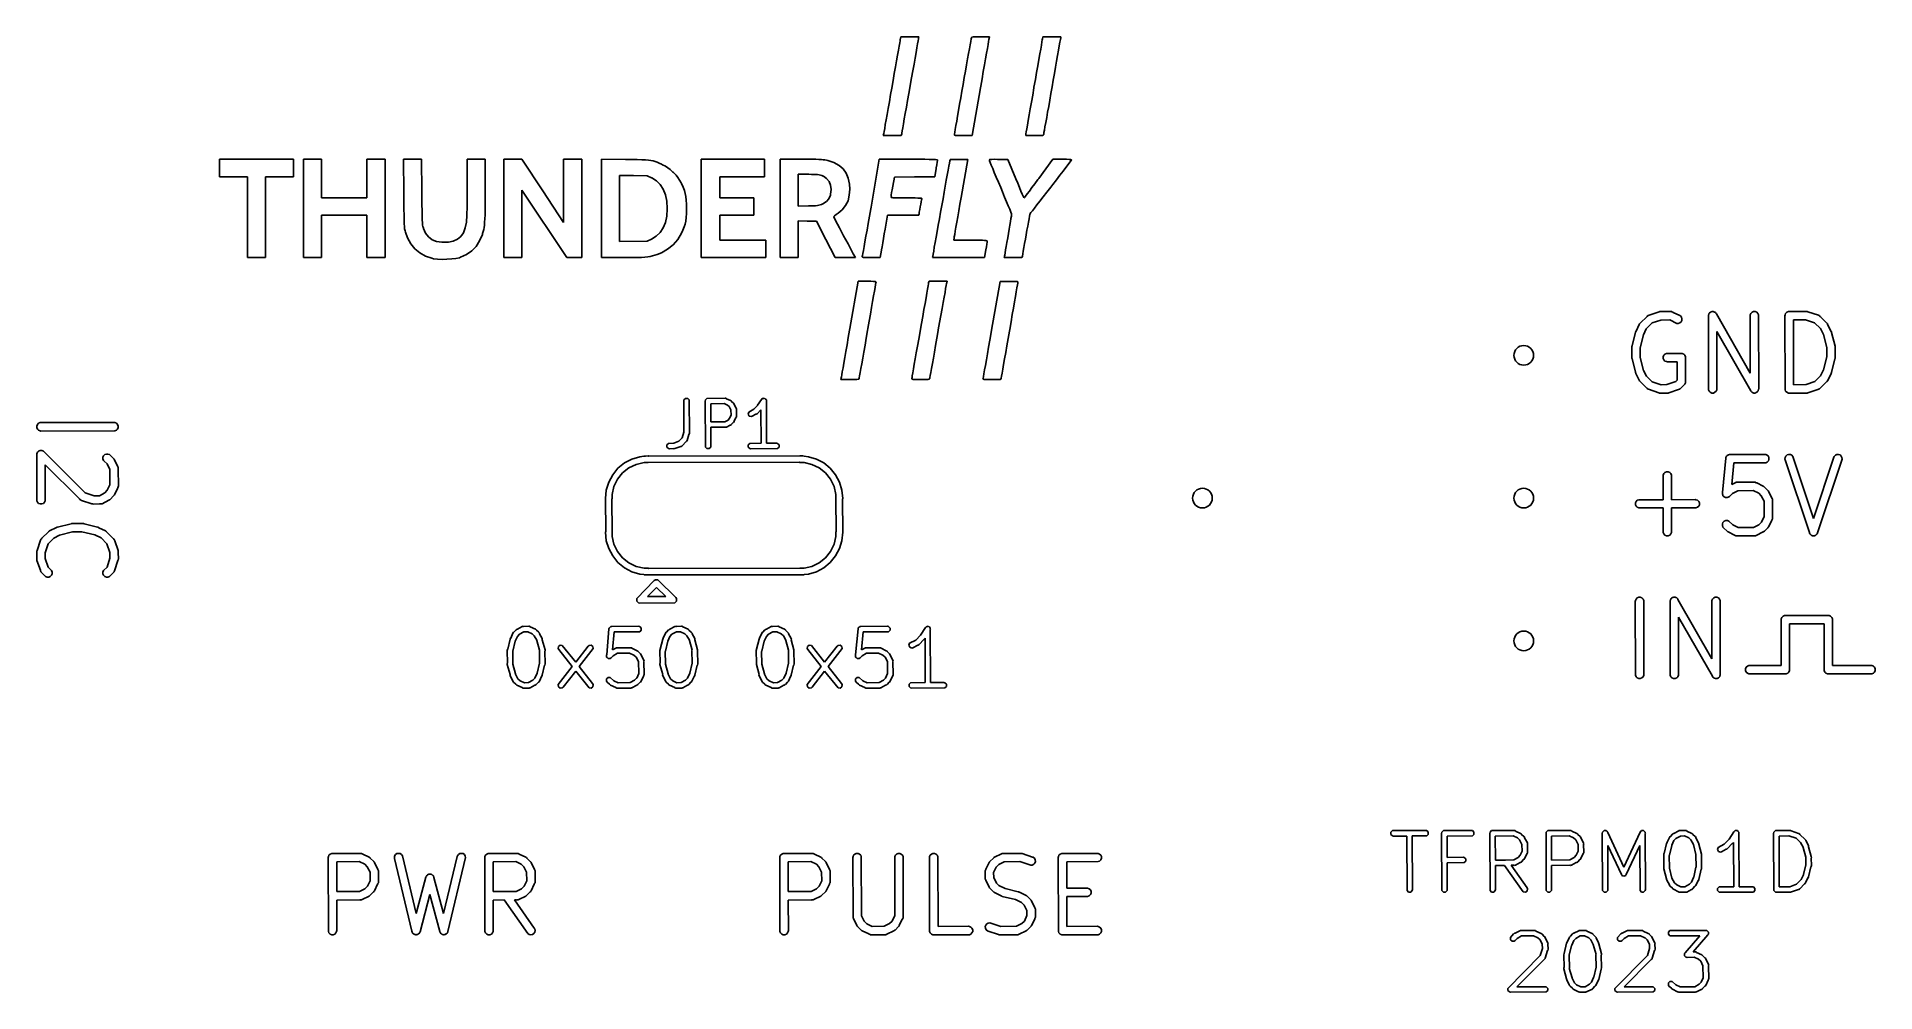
# Model space of a CAD drawing. Extents: x -0.82 to 0.47, y -0.35 to 0.32.
import ezdxf

# ---------------------------------------------------------------- set-up
doc = ezdxf.new("R2010")
doc.units = 0
doc.header["$MEASUREMENT"] = 0
doc.layers.add('BLACK', color=7, linetype='CONTINUOUS')

msp = doc.modelspace()

# ---------------------------------------------------------------- linework, layer by layer
at = {"layer": 'BLACK', "linetype": 'CONTINUOUS'}
for p, q in [((-0.2116, 0.3209), (-0.2112, 0.3231)), ((-0.2112, 0.3231), (-0.1986, 0.3231)), ((-0.1988, 0.3222), (-0.1989, 0.3216)), ((-0.1986, 0.3231), (-0.1988, 0.3222)), ((-0.162, 0.3216), (-0.1618, 0.3225)), ((-0.1618, 0.3226), (-0.1614, 0.3228)), ((-0.1618, 0.3225), (-0.1618, 0.3226)), ((-0.1614, 0.3228), (-0.1605, 0.323)), ((-0.1605, 0.323), (-0.159, 0.3231)), ((-0.159, 0.3231), (-0.1567, 0.3231)), ((-0.1567, 0.3231), (-0.1554, 0.3231)), ((-0.1554, 0.3231), (-0.1492, 0.3231)), ((-0.1494, 0.3219), (-0.1495, 0.3213)), ((-0.1492, 0.3231), (-0.1494, 0.3219)), ((-0.112, 0.3217), (-0.1118, 0.3231)), ((-0.1118, 0.3231), (-0.1055, 0.3231)), ((-0.1055, 0.3231), (-0.1033, 0.3231)), ((-0.1033, 0.3231), (-0.1014, 0.3231)), ((-0.1014, 0.3231), (-0.1, 0.3231)), ((-0.1, 0.3231), (-0.0993, 0.323)), ((-0.0993, 0.3225), (-0.0995, 0.3213)), ((-0.0993, 0.323), (-0.0992, 0.323)), ((-0.0992, 0.323), (-0.0993, 0.3225)), ((-0.2142, 0.3064), (-0.2135, 0.3103)), ((-0.2135, 0.3103), (-0.2129, 0.3137)), ((-0.2129, 0.3137), (-0.2124, 0.3166)), ((-0.2124, 0.3166), (-0.212, 0.3188)), ((-0.212, 0.3188), (-0.2117, 0.3202)), ((-0.2117, 0.3202), (-0.2116, 0.3209)), ((-0.2006, 0.3121), (-0.2013, 0.3082)), ((-0.2, 0.3154), (-0.2006, 0.3121)), ((-0.1995, 0.3181), (-0.2, 0.3154)), ((-0.1992, 0.3202), (-0.1995, 0.3181)), ((-0.1989, 0.3216), (-0.1992, 0.3202)), ((-0.1645, 0.3076), (-0.1638, 0.3114)), ((-0.1638, 0.3114), (-0.1632, 0.3148)), ((-0.1632, 0.3148), (-0.1627, 0.3176)), ((-0.1627, 0.3176), (-0.1623, 0.3199)), ((-0.1623, 0.3199), (-0.162, 0.3216)), ((-0.1512, 0.3117), (-0.1519, 0.3078)), ((-0.1506, 0.315), (-0.1512, 0.3117)), ((-0.1501, 0.3178), (-0.1506, 0.315)), ((-0.1498, 0.3199), (-0.1501, 0.3178)), ((-0.1495, 0.3213), (-0.1498, 0.3199)), ((-0.1146, 0.3072), (-0.1139, 0.3111)), ((-0.1139, 0.3111), (-0.1133, 0.3145)), ((-0.1133, 0.3145), (-0.1128, 0.3173)), ((-0.1128, 0.3173), (-0.1124, 0.3195)), ((-0.1124, 0.3195), (-0.1122, 0.321)), ((-0.1122, 0.321), (-0.112, 0.3217)), ((-0.112, 0.3217), (-0.112, 0.3217)), ((-0.1015, 0.3101), (-0.1022, 0.3061)), ((-0.1008, 0.3137), (-0.1015, 0.3101)), ((-0.1003, 0.3168), (-0.1008, 0.3137)), ((-0.0999, 0.3193), (-0.1003, 0.3168)), ((-0.0995, 0.3213), (-0.0999, 0.3193)), ((-0.2167, 0.2924), (-0.2158, 0.2973)), ((-0.2158, 0.2973), (-0.215, 0.302)), ((-0.215, 0.302), (-0.2142, 0.3064)), ((-0.2028, 0.2993), (-0.2037, 0.2943)), ((-0.202, 0.3039), (-0.2028, 0.2993)), ((-0.2013, 0.3082), (-0.202, 0.3039)), ((-0.1668, 0.2945), (-0.166, 0.299)), ((-0.166, 0.299), (-0.1652, 0.3034)), ((-0.1652, 0.3034), (-0.1645, 0.3076)), ((-0.1535, 0.2988), (-0.1543, 0.2937)), ((-0.1526, 0.3035), (-0.1535, 0.2988)), ((-0.1519, 0.3078), (-0.1526, 0.3035)), ((-0.117, 0.2931), (-0.1162, 0.2981)), ((-0.1162, 0.2981), (-0.1153, 0.3028)), ((-0.1153, 0.3028), (-0.1146, 0.3072)), ((-0.1037, 0.2974), (-0.1045, 0.2928)), ((-0.1029, 0.3019), (-0.1037, 0.2974)), ((-0.1022, 0.3061), (-0.1029, 0.3019)), ((-0.2184, 0.2826), (-0.2176, 0.2872)), ((-0.2176, 0.2872), (-0.2167, 0.2924)), ((-0.2056, 0.2835), (-0.2065, 0.2785)), ((-0.2047, 0.2887), (-0.2056, 0.2835)), ((-0.2046, 0.2891), (-0.2047, 0.2887)), ((-0.2037, 0.2943), (-0.2046, 0.2891)), ((-0.1693, 0.2804), (-0.1685, 0.2851)), ((-0.1685, 0.2851), (-0.1676, 0.2898)), ((-0.1676, 0.2898), (-0.1668, 0.2945)), ((-0.1555, 0.2873), (-0.1613, 0.2539)), ((-0.1553, 0.2885), (-0.1555, 0.2873)), ((-0.1543, 0.2937), (-0.1553, 0.2885)), ((-0.1189, 0.2822), (-0.118, 0.2874)), ((-0.118, 0.2879), (-0.117, 0.2931)), ((-0.118, 0.2874), (-0.118, 0.2879)), ((-0.1061, 0.2834), (-0.107, 0.2788)), ((-0.1053, 0.2881), (-0.1061, 0.2834)), ((-0.1045, 0.2928), (-0.1053, 0.2881)), ((-0.2208, 0.2688), (-0.22, 0.273)), ((-0.22, 0.273), (-0.2192, 0.2776)), ((-0.2192, 0.2776), (-0.2184, 0.2826)), ((-0.2073, 0.2738), (-0.2081, 0.2695)), ((-0.2065, 0.2785), (-0.2073, 0.2738)), ((-0.1715, 0.2676), (-0.1708, 0.2716)), ((-0.1708, 0.2716), (-0.1701, 0.2759)), ((-0.1701, 0.2759), (-0.1693, 0.2804)), ((-0.1214, 0.2684), (-0.1206, 0.2726)), ((-0.1206, 0.2726), (-0.1198, 0.2773)), ((-0.1198, 0.2773), (-0.1189, 0.2822)), ((-0.1077, 0.2744), (-0.1085, 0.2703)), ((-0.107, 0.2788), (-0.1077, 0.2744)), ((-0.2229, 0.2568), (-0.2225, 0.2589)), ((-0.2225, 0.2589), (-0.2221, 0.2616)), ((-0.2221, 0.2616), (-0.2215, 0.2649)), ((-0.2215, 0.2649), (-0.2208, 0.2688)), ((-0.2098, 0.2594), (-0.2102, 0.2572)), ((-0.2093, 0.2622), (-0.2098, 0.2594)), ((-0.2088, 0.2656), (-0.2093, 0.2622)), ((-0.2081, 0.2695), (-0.2088, 0.2656)), ((-0.1735, 0.2563), (-0.1731, 0.2583)), ((-0.1731, 0.2583), (-0.1727, 0.2609)), ((-0.1727, 0.2609), (-0.1721, 0.264)), ((-0.1721, 0.264), (-0.1715, 0.2676)), ((-0.1235, 0.2565), (-0.1231, 0.2586)), ((-0.1231, 0.2586), (-0.1226, 0.2613)), ((-0.1226, 0.2613), (-0.122, 0.2646)), ((-0.122, 0.2646), (-0.1214, 0.2684)), ((-0.1107, 0.2577), (-0.111, 0.256)), ((-0.1103, 0.2601), (-0.1107, 0.2577)), ((-0.1097, 0.263), (-0.1103, 0.2601)), ((-0.1091, 0.2665), (-0.1097, 0.263)), ((-0.1085, 0.2703), (-0.1091, 0.2665)), ((-0.2235, 0.2539), (-0.2233, 0.2548)), ((-0.2109, 0.2539), (-0.2235, 0.2539)), ((-0.2233, 0.2548), (-0.2232, 0.2554)), ((-0.2232, 0.2554), (-0.2229, 0.2568)), ((-0.2106, 0.2551), (-0.2109, 0.2539)), ((-0.2105, 0.2557), (-0.2106, 0.2551)), ((-0.2106, 0.2551), (-0.2106, 0.2551)), ((-0.2102, 0.2572), (-0.2105, 0.2557)), ((-0.1737, 0.255), (-0.1735, 0.2563)), ((-0.1737, 0.2544), (-0.1737, 0.255)), ((-0.1736, 0.2542), (-0.1737, 0.2544)), ((-0.173, 0.2541), (-0.1736, 0.2542)), ((-0.1719, 0.2539), (-0.173, 0.2541)), ((-0.1701, 0.2539), (-0.1719, 0.2539)), ((-0.1675, 0.2539), (-0.1701, 0.2539)), ((-0.1613, 0.2539), (-0.1675, 0.2539)), ((-0.1238, 0.2546), (-0.1237, 0.2552)), ((-0.1238, 0.2543), (-0.1238, 0.2546)), ((-0.1238, 0.2546), (-0.1238, 0.2546)), ((-0.1236, 0.2541), (-0.1238, 0.2543)), ((-0.1237, 0.2552), (-0.1235, 0.2565)), ((-0.123, 0.254), (-0.1236, 0.2541)), ((-0.1219, 0.2539), (-0.123, 0.254)), ((-0.1202, 0.2539), (-0.1219, 0.2539)), ((-0.1177, 0.2539), (-0.1202, 0.2539)), ((-0.1166, 0.2539), (-0.1177, 0.2539)), ((-0.1144, 0.2539), (-0.1166, 0.2539)), ((-0.113, 0.2539), (-0.1144, 0.2539)), ((-0.1121, 0.254), (-0.113, 0.2539)), ((-0.1116, 0.2542), (-0.1121, 0.254)), ((-0.1113, 0.2545), (-0.1116, 0.2542)), ((-0.1112, 0.2548), (-0.1113, 0.2545)), ((-0.111, 0.256), (-0.1112, 0.2551)), ((-0.1112, 0.2551), (-0.1112, 0.2548)), ((-0.6883, 0.2251), (-0.6883, 0.2373)), ((-0.6883, 0.2373), (-0.6365, 0.2373)), ((-0.6365, 0.2373), (-0.6365, 0.2251)), ((-0.6295, 0.1685), (-0.6295, 0.2373)), ((-0.6295, 0.2373), (-0.6169, 0.2373)), ((-0.6169, 0.2373), (-0.6169, 0.2103)), ((-0.5851, 0.2103), (-0.5851, 0.2373)), ((-0.5851, 0.2373), (-0.5724, 0.2373)), ((-0.5724, 0.2373), (-0.5724, 0.1685)), ((-0.5593, 0.2135), (-0.5594, 0.2373)), ((-0.5594, 0.2373), (-0.5468, 0.2373)), ((-0.5468, 0.2373), (-0.5466, 0.2145)), ((-0.5149, 0.2171), (-0.5149, 0.2373)), ((-0.5149, 0.2373), (-0.5023, 0.2373)), ((-0.5023, 0.2373), (-0.5023, 0.216)), ((-0.4892, 0.1685), (-0.4892, 0.2373)), ((-0.4892, 0.2373), (-0.4767, 0.2373)), ((-0.4767, 0.2373), (-0.462, 0.2152)), ((-0.4474, 0.2152), (-0.4474, 0.2373)), ((-0.4474, 0.2373), (-0.4347, 0.2373)), ((-0.4347, 0.2373), (-0.4347, 0.1685)), ((-0.4208, 0.1797), (-0.4208, 0.2374)), ((-0.4208, 0.2374), (-0.4041, 0.2372)), ((-0.4041, 0.2372), (-0.3996, 0.2371)), ((-0.3996, 0.2371), (-0.3958, 0.2371)), ((-0.3958, 0.2371), (-0.3927, 0.237)), ((-0.3927, 0.237), (-0.3901, 0.2369)), ((-0.3901, 0.2369), (-0.388, 0.2367)), ((-0.388, 0.2367), (-0.3862, 0.2365)), ((-0.3862, 0.2365), (-0.3847, 0.2362)), ((-0.3847, 0.2362), (-0.3833, 0.2358)), ((-0.3833, 0.2358), (-0.3819, 0.2353)), ((-0.3819, 0.2353), (-0.3805, 0.2346)), ((-0.3805, 0.2346), (-0.3788, 0.2339)), ((-0.3788, 0.2339), (-0.3781, 0.2335)), ((-0.3781, 0.2335), (-0.376, 0.2324)), ((-0.376, 0.2324), (-0.3743, 0.2314)), ((-0.3511, 0.1685), (-0.3511, 0.2373)), ((-0.3511, 0.2373), (-0.3066, 0.2373)), ((-0.3066, 0.2373), (-0.3066, 0.2251)), ((-0.2958, 0.2045), (-0.2958, 0.2373)), ((-0.2958, 0.2373), (-0.2808, 0.2373)), ((-0.2808, 0.2373), (-0.2767, 0.2373)), ((-0.2767, 0.2373), (-0.2734, 0.2373)), ((-0.2734, 0.2373), (-0.2707, 0.2373)), ((-0.2707, 0.2373), (-0.2686, 0.2372)), ((-0.2686, 0.2372), (-0.2669, 0.2371)), ((-0.2669, 0.2371), (-0.2656, 0.237)), ((-0.2656, 0.237), (-0.2644, 0.2369)), ((-0.2644, 0.2369), (-0.2634, 0.2367)), ((-0.2634, 0.2367), (-0.2624, 0.2364)), ((-0.2624, 0.2364), (-0.2624, 0.2364)), ((-0.2624, 0.2364), (-0.2581, 0.235)), ((-0.2581, 0.235), (-0.2545, 0.233)), ((-0.2545, 0.233), (-0.2517, 0.2306)), ((-0.2321, 0.2039), (-0.2263, 0.2373)), ((-0.2263, 0.2373), (-0.2059, 0.2373)), ((-0.2059, 0.2373), (-0.2018, 0.2373)), ((-0.2018, 0.2373), (-0.1979, 0.2373)), ((-0.1979, 0.2373), (-0.1944, 0.2373)), ((-0.1944, 0.2373), (-0.1914, 0.2372)), ((-0.1914, 0.2372), (-0.1889, 0.2372)), ((-0.1889, 0.2372), (-0.187, 0.2371)), ((-0.187, 0.2371), (-0.1859, 0.237)), ((-0.186, 0.2335), (-0.1864, 0.2314)), ((-0.1858, 0.2352), (-0.186, 0.2335)), ((-0.1859, 0.237), (-0.1855, 0.237)), ((-0.1856, 0.2365), (-0.1858, 0.2352)), ((-0.1855, 0.237), (-0.1856, 0.2365)), ((-0.1781, 0.2297), (-0.1776, 0.2324)), ((-0.1776, 0.2324), (-0.1772, 0.2347)), ((-0.1772, 0.2347), (-0.1769, 0.2362)), ((-0.1769, 0.2362), (-0.1767, 0.237)), ((-0.1767, 0.2371), (-0.1762, 0.2372)), ((-0.1767, 0.237), (-0.1767, 0.2371)), ((-0.1762, 0.2372), (-0.175, 0.2372)), ((-0.175, 0.2372), (-0.1733, 0.2372)), ((-0.1733, 0.2372), (-0.1711, 0.2372)), ((-0.1711, 0.2372), (-0.1704, 0.2372)), ((-0.1704, 0.2372), (-0.1643, 0.2371)), ((-0.1643, 0.2371), (-0.169, 0.2105)), ((-0.1493, 0.2369), (-0.1491, 0.2371)), ((-0.1492, 0.2366), (-0.1493, 0.2369)), ((-0.1491, 0.2362), (-0.1492, 0.2366)), ((-0.1491, 0.2371), (-0.1485, 0.2372)), ((-0.1486, 0.2351), (-0.1491, 0.2362)), ((-0.1479, 0.2333), (-0.1486, 0.2351)), ((-0.1485, 0.2372), (-0.1475, 0.2372)), ((-0.1469, 0.2309), (-0.1479, 0.2333)), ((-0.1475, 0.2372), (-0.1459, 0.2373)), ((-0.1459, 0.2373), (-0.1436, 0.2372)), ((-0.1436, 0.2372), (-0.1428, 0.2372)), ((-0.1428, 0.2372), (-0.1362, 0.2371)), ((-0.1362, 0.2371), (-0.1307, 0.2237)), ((-0.1147, 0.2238), (-0.1047, 0.2373)), ((-0.1047, 0.2373), (-0.098, 0.2373)), ((-0.098, 0.2373), (-0.0953, 0.2373)), ((-0.094, 0.2337), (-0.0956, 0.2316)), ((-0.0953, 0.2373), (-0.0934, 0.2372)), ((-0.0928, 0.2353), (-0.094, 0.2337)), ((-0.0934, 0.2372), (-0.0923, 0.2371)), ((-0.092, 0.2364), (-0.0928, 0.2353)), ((-0.0923, 0.2371), (-0.0917, 0.237)), ((-0.0917, 0.2368), (-0.092, 0.2364)), ((-0.0917, 0.237), (-0.0917, 0.2368)), ((-0.6687, 0.2251), (-0.6883, 0.2251)), ((-0.6687, 0.1685), (-0.6687, 0.2251)), ((-0.6365, 0.2251), (-0.6561, 0.2251)), ((-0.6561, 0.2251), (-0.6561, 0.1685)), ((-0.3985, 0.2259), (-0.4082, 0.226)), ((-0.4082, 0.226), (-0.4082, 0.1797)), ((-0.3888, 0.2258), (-0.3985, 0.2259)), ((-0.3859, 0.2244), (-0.3888, 0.2258)), ((-0.3857, 0.2243), (-0.3859, 0.2244)), ((-0.3824, 0.2223), (-0.3857, 0.2243)), ((-0.3797, 0.2196), (-0.3824, 0.2223)), ((-0.3776, 0.2164), (-0.3797, 0.2196)), ((-0.3743, 0.2314), (-0.3727, 0.2301)), ((-0.3727, 0.2301), (-0.3709, 0.2284)), ((-0.3709, 0.2284), (-0.3704, 0.228)), ((-0.3704, 0.228), (-0.3686, 0.2261)), ((-0.3686, 0.2261), (-0.3673, 0.2245)), ((-0.3673, 0.2245), (-0.3662, 0.2228)), ((-0.3662, 0.2228), (-0.3651, 0.2208)), ((-0.3651, 0.2208), (-0.3649, 0.2203)), ((-0.3649, 0.2203), (-0.3637, 0.2177)), ((-0.3066, 0.2251), (-0.338, 0.2251)), ((-0.338, 0.2251), (-0.338, 0.2103)), ((-0.2756, 0.2268), (-0.2831, 0.2269)), ((-0.2831, 0.2269), (-0.2831, 0.2045)), ((-0.2737, 0.2267), (-0.2756, 0.2268)), ((-0.2714, 0.2267), (-0.2737, 0.2267)), ((-0.2697, 0.2266), (-0.2714, 0.2267)), ((-0.2684, 0.2264), (-0.2697, 0.2266)), ((-0.2674, 0.2262), (-0.2684, 0.2264)), ((-0.2666, 0.2259), (-0.2674, 0.2262)), ((-0.2656, 0.2255), (-0.2666, 0.2259)), ((-0.2655, 0.2254), (-0.2656, 0.2255)), ((-0.2632, 0.2239), (-0.2655, 0.2254)), ((-0.2615, 0.2218), (-0.2632, 0.2239)), ((-0.2604, 0.2192), (-0.2615, 0.2218)), ((-0.2601, 0.2162), (-0.2604, 0.2192)), ((-0.2517, 0.2306), (-0.2495, 0.2276)), ((-0.2495, 0.2276), (-0.248, 0.224)), ((-0.248, 0.224), (-0.2471, 0.2199)), ((-0.2471, 0.2199), (-0.2469, 0.2165)), ((-0.2157, 0.2249), (-0.2169, 0.2184)), ((-0.2016, 0.225), (-0.2157, 0.2249)), ((-0.1875, 0.2251), (-0.2016, 0.225)), ((-0.1865, 0.2309), (-0.1875, 0.2251)), ((-0.1864, 0.2314), (-0.1865, 0.2309)), ((-0.1801, 0.2185), (-0.1794, 0.2226)), ((-0.1794, 0.2226), (-0.1787, 0.2263)), ((-0.1787, 0.2263), (-0.1781, 0.2297)), ((-0.1458, 0.2281), (-0.1469, 0.2309)), ((-0.1444, 0.2249), (-0.1458, 0.2281)), ((-0.1429, 0.2213), (-0.1444, 0.2249)), ((-0.1413, 0.2176), (-0.1429, 0.2213)), ((-0.1307, 0.2237), (-0.1294, 0.2205)), ((-0.1294, 0.2205), (-0.1282, 0.2176)), ((-0.1194, 0.2175), (-0.1174, 0.2202)), ((-0.1174, 0.2202), (-0.1152, 0.2232)), ((-0.1152, 0.2232), (-0.1147, 0.2238)), ((-0.1049, 0.2196), (-0.1062, 0.2179)), ((-0.1023, 0.223), (-0.1049, 0.2196)), ((-0.0998, 0.2262), (-0.1023, 0.223)), ((-0.0976, 0.2291), (-0.0998, 0.2262)), ((-0.0956, 0.2316), (-0.0976, 0.2291)), ((-0.6169, 0.2103), (-0.5851, 0.2103)), ((-0.5592, 0.2107), (-0.5593, 0.2135)), ((-0.5592, 0.2059), (-0.5592, 0.2107)), ((-0.5466, 0.2145), (-0.5466, 0.2095)), ((-0.5466, 0.2095), (-0.5466, 0.2052)), ((-0.515, 0.2069), (-0.5149, 0.2113)), ((-0.515, 0.2029), (-0.515, 0.2069)), ((-0.5149, 0.2161), (-0.5149, 0.2171)), ((-0.5149, 0.2113), (-0.5149, 0.2161)), ((-0.5023, 0.216), (-0.5023, 0.2105)), ((-0.5023, 0.2105), (-0.5023, 0.2058)), ((-0.4451, 0.1685), (-0.4766, 0.2157)), ((-0.4766, 0.2157), (-0.4766, 0.1685)), ((-0.462, 0.2152), (-0.4474, 0.1931)), ((-0.4474, 0.1931), (-0.4474, 0.2152)), ((-0.3761, 0.2125), (-0.3776, 0.2164)), ((-0.3752, 0.208), (-0.3761, 0.2125)), ((-0.3749, 0.2029), (-0.3752, 0.208)), ((-0.3637, 0.2177), (-0.3628, 0.2155)), ((-0.3628, 0.2155), (-0.3622, 0.2134)), ((-0.3622, 0.2134), (-0.3617, 0.2112)), ((-0.3617, 0.2112), (-0.3615, 0.2088)), ((-0.3615, 0.2088), (-0.3614, 0.2058)), ((-0.338, 0.2103), (-0.3141, 0.2103)), ((-0.3141, 0.2103), (-0.3141, 0.1981)), ((-0.2668, 0.2057), (-0.2659, 0.2062)), ((-0.2659, 0.2062), (-0.2634, 0.2078)), ((-0.2634, 0.2078), (-0.2617, 0.2097)), ((-0.2617, 0.2097), (-0.2606, 0.2121)), ((-0.2606, 0.2121), (-0.2604, 0.2129)), ((-0.2604, 0.2129), (-0.2601, 0.2162)), ((-0.2482, 0.2083), (-0.2499, 0.2049)), ((-0.2473, 0.2121), (-0.2482, 0.2083)), ((-0.2469, 0.2165), (-0.2473, 0.2121)), ((-0.2181, 0.2113), (-0.2182, 0.2111)), ((-0.2182, 0.2111), (-0.2181, 0.2108)), ((-0.218, 0.2123), (-0.2181, 0.2113)), ((-0.2181, 0.2108), (-0.2179, 0.2106)), ((-0.2177, 0.214), (-0.218, 0.2123)), ((-0.2179, 0.2106), (-0.2174, 0.2105)), ((-0.2174, 0.216), (-0.2177, 0.214)), ((-0.2169, 0.2184), (-0.2174, 0.216)), ((-0.2174, 0.2105), (-0.2165, 0.2104)), ((-0.2165, 0.2104), (-0.2152, 0.2103)), ((-0.2152, 0.2103), (-0.2133, 0.2103)), ((-0.2133, 0.2103), (-0.2107, 0.2103)), ((-0.2107, 0.2103), (-0.2073, 0.2103)), ((-0.2073, 0.2103), (-0.2073, 0.2103)), ((-0.2073, 0.2103), (-0.2039, 0.2103)), ((-0.2039, 0.2103), (-0.2013, 0.2103)), ((-0.2013, 0.2103), (-0.1994, 0.2102)), ((-0.1994, 0.2102), (-0.1981, 0.2102)), ((-0.1981, 0.2102), (-0.1972, 0.2101)), ((-0.197, 0.2076), (-0.1973, 0.2059)), ((-0.1972, 0.2101), (-0.1967, 0.21)), ((-0.1967, 0.2089), (-0.197, 0.2076)), ((-0.1967, 0.21), (-0.1966, 0.2098)), ((-0.1966, 0.2095), (-0.1967, 0.2089)), ((-0.1966, 0.2098), (-0.1966, 0.2096)), ((-0.1966, 0.2096), (-0.1966, 0.2095)), ((-0.1826, 0.205), (-0.1817, 0.2096)), ((-0.1817, 0.2096), (-0.1809, 0.2142)), ((-0.1809, 0.2142), (-0.1801, 0.2185)), ((-0.169, 0.2105), (-0.1698, 0.2058)), ((-0.1401, 0.2145), (-0.1413, 0.2176)), ((-0.1386, 0.2109), (-0.1401, 0.2145)), ((-0.1372, 0.2076), (-0.1386, 0.2109)), ((-0.136, 0.2047), (-0.1372, 0.2076)), ((-0.1282, 0.2176), (-0.1271, 0.215)), ((-0.1271, 0.215), (-0.1262, 0.2129)), ((-0.1262, 0.2129), (-0.1255, 0.2114)), ((-0.1255, 0.2114), (-0.1251, 0.2105)), ((-0.1251, 0.2105), (-0.125, 0.2103)), ((-0.125, 0.2103), (-0.1247, 0.2106)), ((-0.1247, 0.2106), (-0.1239, 0.2116)), ((-0.1239, 0.2116), (-0.1227, 0.2131)), ((-0.1227, 0.2131), (-0.1212, 0.2151)), ((-0.1212, 0.2151), (-0.1194, 0.2175)), ((-0.1138, 0.2081), (-0.1159, 0.2054)), ((-0.1115, 0.2111), (-0.1138, 0.2081)), ((-0.1089, 0.2144), (-0.1115, 0.2111)), ((-0.1062, 0.2179), (-0.1089, 0.2144)), ((-0.5851, 0.1981), (-0.6169, 0.1981)), ((-0.6169, 0.1981), (-0.6169, 0.1685)), ((-0.5851, 0.1685), (-0.5851, 0.1981)), ((-0.5592, 0.2019), (-0.5592, 0.2059)), ((-0.5591, 0.1986), (-0.5592, 0.2019)), ((-0.5591, 0.1959), (-0.5591, 0.1986)), ((-0.559, 0.1937), (-0.5591, 0.1959)), ((-0.559, 0.1919), (-0.559, 0.1937)), ((-0.5466, 0.2052), (-0.5465, 0.2017)), ((-0.5465, 0.2017), (-0.5465, 0.1988)), ((-0.5465, 0.1988), (-0.5464, 0.1965)), ((-0.5464, 0.1965), (-0.5464, 0.1946)), ((-0.5464, 0.1946), (-0.5463, 0.1931)), ((-0.5463, 0.1931), (-0.5462, 0.192)), ((-0.5163, 0.1893), (-0.5154, 0.1933)), ((-0.5154, 0.1935), (-0.5153, 0.1947)), ((-0.5154, 0.1933), (-0.5154, 0.1935)), ((-0.5153, 0.1947), (-0.5152, 0.1968)), ((-0.5152, 0.1968), (-0.5151, 0.1996)), ((-0.5151, 0.1996), (-0.515, 0.2029)), ((-0.5027, 0.1933), (-0.5028, 0.1913)), ((-0.5025, 0.1957), (-0.5027, 0.1933)), ((-0.5024, 0.1985), (-0.5025, 0.1957)), ((-0.5023, 0.2058), (-0.5024, 0.2019)), ((-0.5024, 0.2019), (-0.5024, 0.1985)), ((-0.3761, 0.1931), (-0.3752, 0.1976)), ((-0.3752, 0.1976), (-0.3749, 0.2027)), ((-0.3749, 0.2027), (-0.3749, 0.2029)), ((-0.3618, 0.1941), (-0.3623, 0.192)), ((-0.3615, 0.1965), (-0.3618, 0.1941)), ((-0.3614, 0.1994), (-0.3615, 0.1965)), ((-0.3614, 0.2058), (-0.3614, 0.2029)), ((-0.3614, 0.2029), (-0.3614, 0.1994)), ((-0.3141, 0.1981), (-0.338, 0.1981)), ((-0.338, 0.1981), (-0.338, 0.1807)), ((-0.2958, 0.1685), (-0.2958, 0.2045)), ((-0.2831, 0.2045), (-0.2758, 0.2047)), ((-0.2768, 0.1941), (-0.2831, 0.1942)), ((-0.2831, 0.1942), (-0.2831, 0.1685)), ((-0.2704, 0.194), (-0.2768, 0.1941)), ((-0.2758, 0.2047), (-0.2731, 0.2048)), ((-0.2731, 0.2048), (-0.2711, 0.2048)), ((-0.2711, 0.2048), (-0.2697, 0.2049)), ((-0.2638, 0.1812), (-0.2704, 0.194)), ((-0.2697, 0.2049), (-0.2686, 0.2051)), ((-0.2686, 0.2051), (-0.2677, 0.2054)), ((-0.2677, 0.2054), (-0.2668, 0.2057)), ((-0.2582, 0.1972), (-0.2583, 0.1971)), ((-0.2583, 0.1971), (-0.2581, 0.1967)), ((-0.2576, 0.1978), (-0.2582, 0.1972)), ((-0.2581, 0.1967), (-0.2575, 0.1956)), ((-0.2565, 0.1986), (-0.2576, 0.1978)), ((-0.2575, 0.1956), (-0.2567, 0.1939)), ((-0.2567, 0.1939), (-0.2555, 0.1918)), ((-0.2551, 0.1996), (-0.2565, 0.1986)), ((-0.2522, 0.202), (-0.2551, 0.1996)), ((-0.2499, 0.2049), (-0.2522, 0.202)), ((-0.2341, 0.1924), (-0.2332, 0.1974)), ((-0.2332, 0.1974), (-0.2323, 0.2027)), ((-0.2323, 0.2027), (-0.2321, 0.2039)), ((-0.2206, 0.1981), (-0.2223, 0.1884)), ((-0.2096, 0.1981), (-0.2206, 0.1981)), ((-0.2071, 0.1981), (-0.2096, 0.1981)), ((-0.2043, 0.1981), (-0.2071, 0.1981)), ((-0.202, 0.1982), (-0.2043, 0.1981)), ((-0.2002, 0.1982), (-0.202, 0.1982)), ((-0.199, 0.1983), (-0.2002, 0.1982)), ((-0.1986, 0.1983), (-0.199, 0.1983)), ((-0.1985, 0.1991), (-0.1986, 0.1984)), ((-0.1986, 0.1984), (-0.1986, 0.1983)), ((-0.1983, 0.2004), (-0.1985, 0.1991)), ((-0.198, 0.2021), (-0.1983, 0.2004)), ((-0.1976, 0.204), (-0.198, 0.2021)), ((-0.1973, 0.2059), (-0.1976, 0.204)), ((-0.1851, 0.1911), (-0.1842, 0.1956)), ((-0.1842, 0.1956), (-0.1834, 0.2003)), ((-0.1834, 0.2003), (-0.1826, 0.205)), ((-0.172, 0.1932), (-0.1726, 0.1898)), ((-0.1714, 0.197), (-0.172, 0.1932)), ((-0.1706, 0.2012), (-0.1714, 0.197)), ((-0.1698, 0.2058), (-0.1706, 0.2012)), ((-0.135, 0.2023), (-0.136, 0.2047)), ((-0.1343, 0.2004), (-0.135, 0.2023)), ((-0.1349, 0.1912), (-0.1344, 0.1938)), ((-0.1344, 0.1938), (-0.1341, 0.1959)), ((-0.1338, 0.1992), (-0.1343, 0.2004)), ((-0.1341, 0.1959), (-0.1338, 0.1976)), ((-0.1337, 0.1987), (-0.1338, 0.1992)), ((-0.1338, 0.1976), (-0.1337, 0.1985)), ((-0.1337, 0.1985), (-0.1337, 0.1987)), ((-0.1219, 0.1933), (-0.1224, 0.1906)), ((-0.1214, 0.1956), (-0.1219, 0.1933)), ((-0.1211, 0.1974), (-0.1214, 0.1956)), ((-0.1208, 0.1987), (-0.1211, 0.1974)), ((-0.1207, 0.1991), (-0.1208, 0.1987)), ((-0.1206, 0.1993), (-0.1207, 0.1991)), ((-0.1201, 0.2), (-0.1206, 0.1993)), ((-0.1191, 0.2013), (-0.1201, 0.2)), ((-0.1177, 0.2031), (-0.1191, 0.2013)), ((-0.1159, 0.2054), (-0.1177, 0.2031)), ((-0.5589, 0.1905), (-0.559, 0.1919)), ((-0.5588, 0.1894), (-0.5589, 0.1905)), ((-0.5587, 0.1885), (-0.5588, 0.1894)), ((-0.5585, 0.1878), (-0.5587, 0.1885)), ((-0.5583, 0.1871), (-0.5585, 0.1878)), ((-0.5581, 0.1863), (-0.5583, 0.1871)), ((-0.5566, 0.1822), (-0.5581, 0.1863)), ((-0.5543, 0.178), (-0.5566, 0.1822)), ((-0.5462, 0.192), (-0.5461, 0.1911)), ((-0.5461, 0.1911), (-0.5459, 0.1903)), ((-0.5459, 0.1903), (-0.5458, 0.1897)), ((-0.5458, 0.1897), (-0.5456, 0.189)), ((-0.5456, 0.189), (-0.5455, 0.1889)), ((-0.5455, 0.1889), (-0.544, 0.1856)), ((-0.544, 0.1856), (-0.542, 0.183)), ((-0.542, 0.183), (-0.5394, 0.181)), ((-0.5394, 0.181), (-0.5363, 0.1798)), ((-0.5247, 0.18), (-0.5218, 0.1814)), ((-0.5218, 0.1814), (-0.5194, 0.1833)), ((-0.5194, 0.1833), (-0.5176, 0.1859)), ((-0.5176, 0.1859), (-0.5163, 0.1893)), ((-0.5043, 0.1846), (-0.5062, 0.1801)), ((-0.5041, 0.1853), (-0.5043, 0.1846)), ((-0.5037, 0.1867), (-0.5041, 0.1853)), ((-0.5033, 0.1881), (-0.5037, 0.1867)), ((-0.5031, 0.1896), (-0.5033, 0.1881)), ((-0.5028, 0.1913), (-0.5031, 0.1896)), ((-0.3888, 0.18), (-0.3859, 0.1814)), ((-0.3859, 0.1814), (-0.3825, 0.1834)), ((-0.3825, 0.1834), (-0.3798, 0.186)), ((-0.3798, 0.186), (-0.3777, 0.1893)), ((-0.3777, 0.1893), (-0.3761, 0.1931)), ((-0.3675, 0.1812), (-0.3707, 0.1775)), ((-0.3649, 0.1855), (-0.3675, 0.1812)), ((-0.3639, 0.1876), (-0.3649, 0.1855)), ((-0.3629, 0.1899), (-0.3639, 0.1876)), ((-0.3623, 0.192), (-0.3629, 0.1899)), ((-0.338, 0.1807), (-0.3058, 0.1807)), ((-0.3058, 0.1807), (-0.3058, 0.1685)), ((-0.2572, 0.1685), (-0.2638, 0.1812)), ((-0.2555, 0.1918), (-0.2542, 0.1893)), ((-0.2542, 0.1893), (-0.2528, 0.1866)), ((-0.2528, 0.1866), (-0.2513, 0.1838)), ((-0.2513, 0.1838), (-0.2497, 0.1809)), ((-0.2497, 0.1809), (-0.2482, 0.178)), ((-0.2364, 0.1796), (-0.2357, 0.1834)), ((-0.2357, 0.1834), (-0.2349, 0.1877)), ((-0.2349, 0.1877), (-0.2341, 0.1924)), ((-0.2234, 0.1819), (-0.2239, 0.1788)), ((-0.2228, 0.1852), (-0.2234, 0.1819)), ((-0.2223, 0.1884), (-0.2228, 0.1852)), ((-0.1872, 0.179), (-0.1865, 0.1827)), ((-0.1865, 0.1827), (-0.1858, 0.1867)), ((-0.1858, 0.1867), (-0.1851, 0.1911)), ((-0.1739, 0.1823), (-0.1742, 0.1807)), ((-0.1742, 0.1807), (-0.1624, 0.1807)), ((-0.1738, 0.1831), (-0.1739, 0.1823)), ((-0.1739, 0.1823), (-0.1739, 0.1823)), ((-0.1735, 0.1847), (-0.1738, 0.1831)), ((-0.1731, 0.1869), (-0.1735, 0.1847)), ((-0.1726, 0.1898), (-0.1731, 0.1869)), ((-0.1624, 0.1807), (-0.1589, 0.1807)), ((-0.1589, 0.1807), (-0.1561, 0.1806)), ((-0.1561, 0.1806), (-0.1541, 0.1806)), ((-0.1541, 0.1806), (-0.1526, 0.1805)), ((-0.1526, 0.1805), (-0.1516, 0.1805)), ((-0.1516, 0.1805), (-0.151, 0.1803)), ((-0.151, 0.1803), (-0.1507, 0.1802)), ((-0.1369, 0.1791), (-0.1364, 0.1822)), ((-0.1364, 0.1822), (-0.1359, 0.1853)), ((-0.1359, 0.1853), (-0.1354, 0.1883)), ((-0.1354, 0.1883), (-0.1349, 0.1912)), ((-0.124, 0.1813), (-0.1246, 0.1783)), ((-0.1235, 0.1845), (-0.124, 0.1813)), ((-0.1229, 0.1876), (-0.1235, 0.1845)), ((-0.1224, 0.1906), (-0.1229, 0.1876)), ((-0.6561, 0.1685), (-0.6687, 0.1685)), ((-0.6169, 0.1685), (-0.6295, 0.1685)), ((-0.5724, 0.1685), (-0.5851, 0.1685)), ((-0.5515, 0.1745), (-0.5543, 0.178)), ((-0.5481, 0.1717), (-0.5515, 0.1745)), ((-0.5442, 0.1695), (-0.5481, 0.1717)), ((-0.5396, 0.168), (-0.5442, 0.1695)), ((-0.5385, 0.1677), (-0.5396, 0.168)), ((-0.5357, 0.1674), (-0.5385, 0.1677)), ((-0.5363, 0.1798), (-0.5326, 0.1792)), ((-0.5325, 0.1672), (-0.5357, 0.1674)), ((-0.5326, 0.1792), (-0.5284, 0.1793)), ((-0.5257, 0.1675), (-0.5291, 0.1673)), ((-0.5284, 0.1793), (-0.5281, 0.1793)), ((-0.5281, 0.1793), (-0.5247, 0.18)), ((-0.5228, 0.1679), (-0.5257, 0.1675)), ((-0.5204, 0.1684), (-0.5228, 0.1679)), ((-0.5196, 0.1687), (-0.5204, 0.1684)), ((-0.5153, 0.1706), (-0.5196, 0.1687)), ((-0.5117, 0.1731), (-0.5153, 0.1706)), ((-0.5087, 0.1763), (-0.5117, 0.1731)), ((-0.5062, 0.1801), (-0.5087, 0.1763)), ((-0.4766, 0.1685), (-0.4892, 0.1685)), ((-0.4347, 0.1685), (-0.4451, 0.1685)), ((-0.4208, 0.1685), (-0.4208, 0.1797)), ((-0.4058, 0.1685), (-0.4208, 0.1685)), ((-0.4082, 0.1797), (-0.3888, 0.18)), ((-0.4035, 0.1685), (-0.4058, 0.1685)), ((-0.3993, 0.1685), (-0.4035, 0.1685)), ((-0.3958, 0.1685), (-0.3993, 0.1685)), ((-0.3929, 0.1686), (-0.3958, 0.1685)), ((-0.3905, 0.1688), (-0.3929, 0.1686)), ((-0.3885, 0.169), (-0.3905, 0.1688)), ((-0.3867, 0.1693), (-0.3885, 0.169)), ((-0.3851, 0.1696), (-0.3867, 0.1693)), ((-0.3835, 0.1701), (-0.3851, 0.1696)), ((-0.3819, 0.1706), (-0.3835, 0.1701)), ((-0.3789, 0.1718), (-0.3819, 0.1706)), ((-0.3746, 0.1743), (-0.3789, 0.1718)), ((-0.3707, 0.1775), (-0.3746, 0.1743)), ((-0.3058, 0.1685), (-0.3511, 0.1685)), ((-0.2831, 0.1685), (-0.2958, 0.1685)), ((-0.2501, 0.1685), (-0.2572, 0.1685)), ((-0.243, 0.1685), (-0.2501, 0.1685)), ((-0.2482, 0.178), (-0.2468, 0.1753)), ((-0.2468, 0.1753), (-0.2455, 0.1729)), ((-0.2455, 0.1729), (-0.2445, 0.1712)), ((-0.2445, 0.1712), (-0.243, 0.1685)), ((-0.2382, 0.1694), (-0.2381, 0.17)), ((-0.2382, 0.1692), (-0.2382, 0.1694)), ((-0.2382, 0.1689), (-0.2382, 0.1692)), ((-0.2379, 0.1687), (-0.2382, 0.1689)), ((-0.2381, 0.17), (-0.2378, 0.1714)), ((-0.2373, 0.1686), (-0.2379, 0.1687)), ((-0.2378, 0.1714), (-0.2374, 0.1735)), ((-0.2374, 0.1735), (-0.237, 0.1762)), ((-0.2362, 0.1685), (-0.2373, 0.1686)), ((-0.237, 0.1762), (-0.2364, 0.1796)), ((-0.2345, 0.1685), (-0.2362, 0.1685)), ((-0.232, 0.1685), (-0.2345, 0.1685)), ((-0.2257, 0.1685), (-0.232, 0.1685)), ((-0.2248, 0.1736), (-0.2257, 0.1685)), ((-0.2244, 0.1761), (-0.2248, 0.1739)), ((-0.2248, 0.1739), (-0.2248, 0.1736)), ((-0.2239, 0.1788), (-0.2244, 0.1761)), ((-0.189, 0.1686), (-0.1889, 0.1693)), ((-0.1889, 0.1686), (-0.189, 0.1686)), ((-0.1889, 0.1693), (-0.1886, 0.1708)), ((-0.188, 0.1685), (-0.1889, 0.1686)), ((-0.1886, 0.1708), (-0.1882, 0.173)), ((-0.1882, 0.173), (-0.1878, 0.1757)), ((-0.1865, 0.1685), (-0.188, 0.1685)), ((-0.1878, 0.1757), (-0.1872, 0.179)), ((-0.1843, 0.1685), (-0.1865, 0.1685)), ((-0.1815, 0.1685), (-0.1843, 0.1685)), ((-0.1783, 0.1685), (-0.1815, 0.1685)), ((-0.1747, 0.1685), (-0.1783, 0.1685)), ((-0.1708, 0.1685), (-0.1747, 0.1685)), ((-0.1526, 0.1685), (-0.1708, 0.1685)), ((-0.1516, 0.1739), (-0.1526, 0.1685)), ((-0.1512, 0.1761), (-0.1516, 0.174)), ((-0.1516, 0.174), (-0.1516, 0.1739)), ((-0.1509, 0.1779), (-0.1512, 0.1761)), ((-0.1507, 0.1793), (-0.1509, 0.1779)), ((-0.1507, 0.1802), (-0.1507, 0.18)), ((-0.1507, 0.18), (-0.1507, 0.18)), ((-0.1507, 0.18), (-0.1507, 0.1793)), ((-0.1389, 0.1685), (-0.1387, 0.1694)), ((-0.1326, 0.1685), (-0.1389, 0.1685)), ((-0.1387, 0.1694), (-0.1385, 0.1702)), ((-0.1385, 0.1702), (-0.1382, 0.1717)), ((-0.1382, 0.1717), (-0.1379, 0.1738)), ((-0.1379, 0.1738), (-0.1374, 0.1763)), ((-0.1374, 0.1763), (-0.1369, 0.1791)), ((-0.1316, 0.1685), (-0.1326, 0.1685)), ((-0.1295, 0.1685), (-0.1316, 0.1685)), ((-0.1278, 0.1685), (-0.1295, 0.1685)), ((-0.1267, 0.1686), (-0.1278, 0.1685)), ((-0.1263, 0.1687), (-0.1267, 0.1686)), ((-0.1262, 0.1688), (-0.1263, 0.1687)), ((-0.1261, 0.1695), (-0.1262, 0.1688)), ((-0.1259, 0.171), (-0.1261, 0.1695)), ((-0.1255, 0.173), (-0.1259, 0.171)), ((-0.1251, 0.1755), (-0.1255, 0.173)), ((-0.1246, 0.1783), (-0.1251, 0.1755)), ((-0.5291, 0.1673), (-0.5325, 0.1672)), ((-0.2469, 0.1187), (-0.2411, 0.1519)), ((-0.2411, 0.1519), (-0.2349, 0.1519)), ((-0.2349, 0.1519), (-0.2322, 0.1519)), ((-0.2322, 0.1519), (-0.2304, 0.1518)), ((-0.2304, 0.1518), (-0.2292, 0.1517)), ((-0.2297, 0.1449), (-0.2303, 0.1416)), ((-0.2293, 0.1476), (-0.2297, 0.1449)), ((-0.2289, 0.1496), (-0.2293, 0.1476)), ((-0.2292, 0.1517), (-0.2287, 0.1515)), ((-0.2287, 0.1509), (-0.2289, 0.1496)), ((-0.2287, 0.1515), (-0.2286, 0.1514)), ((-0.2286, 0.1514), (-0.2287, 0.1509)), ((-0.1936, 0.1402), (-0.193, 0.1436)), ((-0.193, 0.1436), (-0.1926, 0.1464)), ((-0.1926, 0.1464), (-0.1922, 0.1486)), ((-0.1922, 0.1486), (-0.1919, 0.15)), ((-0.1919, 0.15), (-0.1918, 0.1507)), ((-0.1918, 0.1507), (-0.1915, 0.1519)), ((-0.1918, 0.1507), (-0.1918, 0.1507)), ((-0.1915, 0.1519), (-0.1789, 0.1519)), ((-0.1803, 0.1441), (-0.1809, 0.1408)), ((-0.1799, 0.1469), (-0.1803, 0.1441)), ((-0.1795, 0.149), (-0.1799, 0.1469)), ((-0.1792, 0.1503), (-0.1795, 0.149)), ((-0.1791, 0.1509), (-0.1792, 0.1503)), ((-0.1789, 0.1519), (-0.1791, 0.1509)), ((-0.1477, 0.1177), (-0.1417, 0.1517)), ((-0.1417, 0.1517), (-0.1355, 0.1518)), ((-0.1355, 0.1518), (-0.133, 0.1518)), ((-0.133, 0.1518), (-0.1313, 0.1518)), ((-0.1313, 0.1518), (-0.1302, 0.1518)), ((-0.1304, 0.1445), (-0.131, 0.1412)), ((-0.1299, 0.1472), (-0.1304, 0.1445)), ((-0.1302, 0.1518), (-0.1296, 0.1517)), ((-0.1296, 0.1493), (-0.1299, 0.1472)), ((-0.1296, 0.1517), (-0.1294, 0.1514)), ((-0.1294, 0.1506), (-0.1296, 0.1493)), ((-0.1294, 0.1514), (-0.1293, 0.1512)), ((-0.1293, 0.1512), (-0.1294, 0.1506)), ((-0.2325, 0.1289), (-0.2334, 0.1239)), ((-0.2317, 0.1336), (-0.2325, 0.1289)), ((-0.231, 0.1378), (-0.2317, 0.1336)), ((-0.2303, 0.1416), (-0.231, 0.1378)), ((-0.1959, 0.1273), (-0.1951, 0.132)), ((-0.1951, 0.132), (-0.1943, 0.1363)), ((-0.1943, 0.1363), (-0.1936, 0.1402)), ((-0.1824, 0.1327), (-0.1832, 0.128)), ((-0.1816, 0.137), (-0.1824, 0.1327)), ((-0.1809, 0.1408), (-0.1816, 0.137)), ((-0.1324, 0.1331), (-0.1332, 0.1285)), ((-0.1316, 0.1374), (-0.1324, 0.1331)), ((-0.131, 0.1412), (-0.1316, 0.1374)), ((0.3129, 0.1282), (0.3198, 0.1305)), ((0.3198, 0.1305), (0.32, 0.1306)), ((0.32, 0.1306), (0.3201, 0.1306)), ((0.3201, 0.1306), (0.3202, 0.1306)), ((0.3202, 0.1306), (0.3203, 0.1306)), ((0.3203, 0.1306), (0.3207, 0.1306)), ((0.3207, 0.1306), (0.328, 0.1306)), ((0.328, 0.1306), (0.3286, 0.1306)), ((0.3286, 0.1306), (0.3287, 0.1306)), ((0.3287, 0.1306), (0.3288, 0.1305)), ((0.3288, 0.1305), (0.3293, 0.1303)), ((0.3293, 0.1303), (0.3296, 0.1302)), ((0.3296, 0.1302), (0.3297, 0.1301)), ((0.3297, 0.1301), (0.3342, 0.1279)), ((0.3545, 0.1286), (0.3546, 0.129)), ((0.3546, 0.129), (0.3547, 0.1292)), ((0.3547, 0.1292), (0.3548, 0.1293)), ((0.3548, 0.1293), (0.3551, 0.1296)), ((0.3551, 0.1296), (0.3553, 0.1299)), ((0.3553, 0.1299), (0.3555, 0.13)), ((0.3555, 0.13), (0.3556, 0.1302)), ((0.3556, 0.1302), (0.356, 0.1303)), ((0.356, 0.1303), (0.3563, 0.1305)), ((0.3563, 0.1305), (0.3565, 0.1305)), ((0.3565, 0.1305), (0.3567, 0.1306)), ((0.3567, 0.1306), (0.3571, 0.1306)), ((0.3571, 0.1306), (0.3575, 0.1306)), ((0.3575, 0.1306), (0.3576, 0.1306)), ((0.3576, 0.1306), (0.3578, 0.1306)), ((0.3578, 0.1306), (0.3582, 0.1304)), ((0.3582, 0.1304), (0.3586, 0.1303)), ((0.3586, 0.1303), (0.3587, 0.1302)), ((0.3587, 0.1302), (0.3589, 0.1302)), ((0.3589, 0.1302), (0.3592, 0.1299)), ((0.3592, 0.1299), (0.3595, 0.1296)), ((0.3595, 0.1296), (0.3596, 0.1295)), ((0.3596, 0.1295), (0.3597, 0.1293)), ((0.3597, 0.1293), (0.3599, 0.129)), ((0.3599, 0.129), (0.3836, 0.0875)), ((0.3836, 0.1283), (0.384, 0.1293)), ((0.384, 0.1293), (0.3849, 0.1302)), ((0.3849, 0.1302), (0.3859, 0.1306)), ((0.3859, 0.1306), (0.3871, 0.1306)), ((0.3871, 0.1306), (0.3881, 0.1302)), ((0.3881, 0.1302), (0.389, 0.1293)), ((0.389, 0.1293), (0.3894, 0.1283)), ((0.408, 0.1283), (0.4084, 0.1293)), ((0.4084, 0.1293), (0.4092, 0.1302)), ((0.4092, 0.1302), (0.4103, 0.1306)), ((0.4103, 0.1306), (0.4231, 0.1306)), ((0.4231, 0.1306), (0.4233, 0.1306)), ((0.4233, 0.1306), (0.4234, 0.1306)), ((0.4234, 0.1306), (0.4235, 0.1306)), ((0.4235, 0.1306), (0.4236, 0.1306)), ((0.4236, 0.1306), (0.424, 0.1304)), ((0.424, 0.1304), (0.4313, 0.1281)), ((-0.248, 0.1124), (-0.2471, 0.1177)), ((-0.2471, 0.1177), (-0.2469, 0.1187)), ((-0.2345, 0.1174), (-0.2355, 0.1121)), ((-0.2343, 0.1187), (-0.2345, 0.1174)), ((-0.2334, 0.1239), (-0.2343, 0.1187)), ((-0.1987, 0.1114), (-0.1978, 0.1166)), ((-0.1978, 0.1166), (-0.1977, 0.117)), ((-0.1977, 0.117), (-0.1968, 0.1223)), ((-0.1968, 0.1223), (-0.1959, 0.1273)), ((-0.1851, 0.1173), (-0.186, 0.112)), ((-0.185, 0.1178), (-0.1851, 0.1173)), ((-0.1841, 0.123), (-0.185, 0.1178)), ((-0.1832, 0.128), (-0.1841, 0.123)), ((-0.1489, 0.1107), (-0.148, 0.1159)), ((-0.148, 0.1159), (-0.1477, 0.1177)), ((-0.1352, 0.117), (-0.1361, 0.1117)), ((-0.135, 0.1182), (-0.1352, 0.117)), ((-0.134, 0.1235), (-0.135, 0.1182)), ((-0.1332, 0.1285), (-0.134, 0.1235)), ((0.3009, 0.1066), (0.3032, 0.1162)), ((0.3032, 0.1163), (0.3034, 0.1168)), ((0.3032, 0.1162), (0.3032, 0.1163)), ((0.3032, 0.1163), (0.3032, 0.1163)), ((0.3032, 0.1163), (0.3032, 0.1163)), ((0.3034, 0.1168), (0.3036, 0.117)), ((0.3036, 0.117), (0.3059, 0.1217)), ((0.3059, 0.1217), (0.306, 0.122)), ((0.306, 0.122), (0.3061, 0.122)), ((0.3061, 0.1221), (0.3062, 0.1222)), ((0.3061, 0.122), (0.3061, 0.1221)), ((0.3062, 0.1222), (0.3065, 0.1225)), ((0.3065, 0.1225), (0.3113, 0.1273)), ((0.3108, 0.1185), (0.3088, 0.1143)), ((0.3149, 0.1227), (0.3108, 0.1185)), ((0.3113, 0.1273), (0.3117, 0.1277)), ((0.3117, 0.1277), (0.3118, 0.1278)), ((0.3118, 0.1278), (0.3119, 0.1278)), ((0.3119, 0.1278), (0.3124, 0.128)), ((0.3124, 0.128), (0.3128, 0.1282)), ((0.3128, 0.1282), (0.3129, 0.1282)), ((0.321, 0.1247), (0.3149, 0.1227)), ((0.3272, 0.1248), (0.321, 0.1247)), ((0.3321, 0.1224), (0.3272, 0.1248)), ((0.3332, 0.1223), (0.3321, 0.1224)), ((0.3343, 0.1227), (0.3332, 0.1223)), ((0.3342, 0.1279), (0.3347, 0.1276)), ((0.3352, 0.1234), (0.3343, 0.1227)), ((0.3347, 0.1276), (0.3354, 0.1267)), ((0.3357, 0.1245), (0.3352, 0.1234)), ((0.3354, 0.1267), (0.3358, 0.1256)), ((0.3358, 0.1256), (0.3357, 0.1245)), ((0.3543, 0.128), (0.3544, 0.1283)), ((0.3543, 0.1279), (0.3543, 0.128)), ((0.3543, 0.1278), (0.3543, 0.1279)), ((0.3543, 0.1277), (0.3543, 0.1278)), ((0.3544, 0.0759), (0.3543, 0.1277)), ((0.3544, 0.1283), (0.3545, 0.1286)), ((0.3839, 0.0752), (0.3602, 0.1167)), ((0.3602, 0.1167), (0.3602, 0.0765)), ((0.3835, 0.1277), (0.3836, 0.1283)), ((0.3836, 0.0875), (0.3835, 0.1277)), ((0.3894, 0.1283), (0.3895, 0.0765)), ((0.4079, 0.1277), (0.408, 0.1283)), ((0.408, 0.0759), (0.4079, 0.1277)), ((0.4138, 0.1248), (0.4138, 0.0794)), ((0.4224, 0.1248), (0.4138, 0.1248)), ((0.4287, 0.1228), (0.4224, 0.1248)), ((0.4328, 0.1188), (0.4287, 0.1228)), ((0.4313, 0.1281), (0.4318, 0.1278)), ((0.4318, 0.1278), (0.4319, 0.1278)), ((0.4319, 0.1278), (0.432, 0.1277)), ((0.432, 0.1277), (0.4324, 0.1273)), ((0.4324, 0.1273), (0.4327, 0.1271)), ((0.4327, 0.1271), (0.4327, 0.127)), ((0.4327, 0.127), (0.4373, 0.1225)), ((0.4348, 0.1147), (0.4328, 0.1188)), ((0.4373, 0.1225), (0.4375, 0.1222)), ((0.4375, 0.1222), (0.4376, 0.1222)), ((0.4376, 0.1222), (0.4376, 0.1221)), ((0.4376, 0.1221), (0.4377, 0.122)), ((0.4377, 0.122), (0.4378, 0.1217)), ((0.4378, 0.1217), (0.4403, 0.1168)), ((0.4403, 0.1168), (0.4403, 0.1168)), ((0.4403, 0.1168), (0.4403, 0.1168)), ((0.4403, 0.1168), (0.4404, 0.1167)), ((0.4404, 0.1167), (0.4405, 0.1163)), ((0.4405, 0.1163), (0.4405, 0.116)), ((0.4405, 0.116), (0.443, 0.1065)), ((-0.2497, 0.1027), (-0.2489, 0.1074)), ((-0.2489, 0.1074), (-0.248, 0.1124)), ((-0.2363, 0.1071), (-0.2372, 0.1023)), ((-0.2355, 0.1121), (-0.2363, 0.1071)), ((-0.2004, 0.1018), (-0.1996, 0.1065)), ((-0.1996, 0.1065), (-0.1987, 0.1114)), ((-0.1869, 0.107), (-0.1877, 0.1023)), ((-0.186, 0.112), (-0.1869, 0.107)), ((-0.1506, 0.101), (-0.1498, 0.1057)), ((-0.1498, 0.1057), (-0.1489, 0.1107)), ((-0.137, 0.1067), (-0.1378, 0.102)), ((-0.1361, 0.1117), (-0.137, 0.1067)), ((0.3007, 0.1063), (0.3009, 0.1066)), ((0.3007, 0.106), (0.3007, 0.1063)), ((0.3007, 0.1059), (0.3007, 0.106)), ((0.3007, 0.1058), (0.3007, 0.1059)), ((0.3007, 0.1059), (0.3007, 0.1059)), ((0.3007, 0.0986), (0.3007, 0.1058)), ((0.3088, 0.1143), (0.3065, 0.1052)), ((0.3065, 0.1052), (0.3066, 0.0986)), ((0.4372, 0.1056), (0.4348, 0.1147)), ((0.4372, 0.099), (0.4372, 0.1056)), ((0.443, 0.1065), (0.443, 0.1064)), ((0.443, 0.1064), (0.443, 0.1063)), ((0.443, 0.1063), (0.443, 0.1063)), ((0.443, 0.1063), (0.4431, 0.1059)), ((0.4431, 0.1059), (0.443, 0.1056)), ((0.443, 0.1056), (0.4431, 0.0985)), ((-0.2522, 0.0884), (-0.2517, 0.0912)), ((-0.2517, 0.0912), (-0.2511, 0.0945)), ((-0.2511, 0.0945), (-0.2504, 0.0984)), ((-0.2504, 0.0984), (-0.2497, 0.1027)), ((-0.2392, 0.0907), (-0.2397, 0.0879)), ((-0.2386, 0.0941), (-0.2392, 0.0907)), ((-0.2379, 0.098), (-0.2386, 0.0941)), ((-0.2372, 0.1023), (-0.2379, 0.098)), ((-0.2028, 0.0878), (-0.2024, 0.0905)), ((-0.2024, 0.0905), (-0.2018, 0.0938)), ((-0.2018, 0.0938), (-0.2011, 0.0976)), ((-0.2011, 0.0976), (-0.2004, 0.1018)), ((-0.1897, 0.0908), (-0.1902, 0.088)), ((-0.1891, 0.0942), (-0.1897, 0.0908)), ((-0.1884, 0.098), (-0.1891, 0.0942)), ((-0.1877, 0.1023), (-0.1884, 0.098)), ((-0.1526, 0.0898), (-0.152, 0.093)), ((-0.152, 0.093), (-0.1513, 0.0968)), ((-0.1513, 0.0968), (-0.1506, 0.101)), ((-0.1398, 0.0904), (-0.1403, 0.0876)), ((-0.1393, 0.0937), (-0.1398, 0.0904)), ((-0.1386, 0.0976), (-0.1393, 0.0937)), ((-0.1378, 0.102), (-0.1386, 0.0976)), ((0.3007, 0.0983), (0.3007, 0.0986)), ((0.3007, 0.098), (0.3007, 0.0983)), ((0.3007, 0.0979), (0.3007, 0.098)), ((0.3008, 0.0978), (0.3007, 0.0979)), ((0.3008, 0.0977), (0.3008, 0.0978)), ((0.3032, 0.0882), (0.3008, 0.0977)), ((0.3066, 0.0986), (0.3089, 0.0895)), ((0.3227, 0.099), (0.3231, 0.1001)), ((0.3227, 0.0979), (0.3227, 0.099)), ((0.3231, 0.0968), (0.3227, 0.0979)), ((0.3231, 0.1001), (0.3239, 0.1009)), ((0.3239, 0.096), (0.3231, 0.0968)), ((0.3239, 0.1009), (0.325, 0.1013)), ((0.325, 0.0956), (0.3239, 0.096)), ((0.325, 0.1013), (0.3353, 0.1014)), ((0.3256, 0.0955), (0.325, 0.0956)), ((0.3324, 0.0955), (0.3256, 0.0955)), ((0.3324, 0.0826), (0.3324, 0.0955)), ((0.3353, 0.1014), (0.3359, 0.1013)), ((0.3359, 0.1013), (0.337, 0.1009)), ((0.337, 0.1009), (0.3378, 0.1001)), ((0.3378, 0.1001), (0.3382, 0.099)), ((0.3382, 0.099), (0.3383, 0.0814)), ((0.435, 0.0899), (0.4372, 0.099)), ((0.4429, 0.0976), (0.4405, 0.088)), ((0.443, 0.0979), (0.4429, 0.0976)), ((0.4431, 0.0983), (0.443, 0.0982)), ((0.443, 0.0982), (0.443, 0.0979)), ((0.4431, 0.0985), (0.4431, 0.0983)), ((0.4431, 0.0983), (0.4431, 0.0983)), ((-0.2532, 0.0831), (-0.2529, 0.0843)), ((-0.2468, 0.0831), (-0.2532, 0.0831)), ((-0.2529, 0.0843), (-0.2528, 0.0849)), ((-0.2528, 0.0849), (-0.2526, 0.0863)), ((-0.2526, 0.0863), (-0.2522, 0.0884)), ((-0.2464, 0.0831), (-0.2468, 0.0831)), ((-0.2439, 0.0831), (-0.2464, 0.0831)), ((-0.242, 0.0832), (-0.2439, 0.0831)), ((-0.2408, 0.0833), (-0.242, 0.0832)), ((-0.2404, 0.0835), (-0.2408, 0.0833)), ((-0.2403, 0.0842), (-0.2404, 0.0835)), ((-0.2404, 0.0835), (-0.2404, 0.0835)), ((-0.2401, 0.0857), (-0.2403, 0.0842)), ((-0.2397, 0.0879), (-0.2401, 0.0857)), ((-0.2036, 0.0838), (-0.2034, 0.0844)), ((-0.2036, 0.0835), (-0.2036, 0.0838)), ((-0.2033, 0.0833), (-0.2036, 0.0835)), ((-0.2034, 0.0844), (-0.2032, 0.0857)), ((-0.2027, 0.0832), (-0.2033, 0.0833)), ((-0.2032, 0.0857), (-0.2028, 0.0878)), ((-0.2016, 0.0831), (-0.2027, 0.0832)), ((-0.1999, 0.0831), (-0.2016, 0.0831)), ((-0.1975, 0.0831), (-0.1999, 0.0831)), ((-0.1955, 0.0831), (-0.1975, 0.0831)), ((-0.1936, 0.0831), (-0.1955, 0.0831)), ((-0.1923, 0.0832), (-0.1936, 0.0831)), ((-0.1916, 0.0833), (-0.1923, 0.0832)), ((-0.1912, 0.0835), (-0.1916, 0.0833)), ((-0.191, 0.0838), (-0.1912, 0.0835)), ((-0.1909, 0.0845), (-0.191, 0.0838)), ((-0.191, 0.0838), (-0.191, 0.0838)), ((-0.1906, 0.0859), (-0.1909, 0.0845)), ((-0.1902, 0.088), (-0.1906, 0.0859)), ((-0.1537, 0.0834), (-0.1536, 0.0839)), ((-0.1536, 0.0833), (-0.1537, 0.0834)), ((-0.1536, 0.0839), (-0.1534, 0.0851)), ((-0.1529, 0.0832), (-0.1536, 0.0833)), ((-0.1534, 0.0851), (-0.153, 0.0871)), ((-0.153, 0.0871), (-0.1526, 0.0898)), ((-0.1515, 0.0831), (-0.1529, 0.0832)), ((-0.1496, 0.0831), (-0.1515, 0.0831)), ((-0.1474, 0.0831), (-0.1496, 0.0831)), ((-0.1464, 0.0831), (-0.1474, 0.0831)), ((-0.1443, 0.0831), (-0.1464, 0.0831)), ((-0.1426, 0.0831), (-0.1443, 0.0831)), ((-0.1415, 0.0832), (-0.1426, 0.0831)), ((-0.1411, 0.0833), (-0.1415, 0.0832)), ((-0.141, 0.084), (-0.1411, 0.0833)), ((-0.1411, 0.0833), (-0.1411, 0.0833)), ((-0.1407, 0.0854), (-0.141, 0.084)), ((-0.1403, 0.0876), (-0.1407, 0.0854)), ((0.3032, 0.0879), (0.3032, 0.0882)), ((0.3034, 0.0875), (0.3032, 0.0879)), ((0.3034, 0.0874), (0.3034, 0.0875)), ((0.3059, 0.0826), (0.3034, 0.0874)), ((0.3034, 0.0874), (0.3034, 0.0874)), ((0.3034, 0.0874), (0.3034, 0.0874)), ((0.3061, 0.0822), (0.3059, 0.0826)), ((0.3061, 0.0821), (0.3061, 0.0822)), ((0.3062, 0.082), (0.3061, 0.0821)), ((0.3064, 0.0817), (0.3062, 0.082)), ((0.3062, 0.082), (0.3062, 0.082)), ((0.311, 0.0772), (0.3064, 0.0817)), ((0.3089, 0.0895), (0.311, 0.0854)), ((0.311, 0.0854), (0.315, 0.0815)), ((0.315, 0.0815), (0.3213, 0.0794)), ((0.3213, 0.0794), (0.3252, 0.0795)), ((0.3252, 0.0795), (0.3314, 0.0816)), ((0.3314, 0.0816), (0.3324, 0.0826)), ((0.3378, 0.0797), (0.335, 0.0769)), ((0.3382, 0.0808), (0.3378, 0.0797)), ((0.3383, 0.0814), (0.3382, 0.0808)), ((0.4138, 0.0794), (0.4227, 0.0795)), ((0.4227, 0.0795), (0.4289, 0.0816)), ((0.4289, 0.0816), (0.4329, 0.0857)), ((0.4373, 0.0817), (0.4325, 0.0769)), ((0.4329, 0.0857), (0.435, 0.0899)), ((0.4376, 0.082), (0.4373, 0.0817)), ((0.4377, 0.0821), (0.4376, 0.082)), ((0.4379, 0.0825), (0.4377, 0.0823)), ((0.4377, 0.0823), (0.4377, 0.0822)), ((0.4377, 0.0822), (0.4377, 0.0821)), ((0.4402, 0.0872), (0.4379, 0.0825)), ((0.4403, 0.0874), (0.4402, 0.0872)), ((0.4405, 0.0879), (0.4403, 0.0874)), ((0.4405, 0.088), (0.4405, 0.0879)), ((0.4405, 0.0879), (0.4405, 0.0879)), ((0.4405, 0.0879), (0.4405, 0.0879)), ((-0.3632, 0.068), (-0.3631, 0.0688)), ((-0.3631, 0.0462), (-0.3632, 0.068)), ((-0.3631, 0.0688), (-0.362, 0.0698)), ((-0.362, 0.0698), (-0.3605, 0.0698)), ((-0.3605, 0.0698), (-0.3594, 0.0688)), ((-0.3594, 0.0688), (-0.3593, 0.0455)), ((-0.3482, 0.068), (-0.3481, 0.0688)), ((-0.3481, 0.0358), (-0.3482, 0.068)), ((-0.3481, 0.0688), (-0.347, 0.0698)), ((-0.347, 0.0698), (-0.3343, 0.07)), ((-0.335, 0.0662), (-0.3444, 0.0661)), ((-0.3444, 0.0661), (-0.3444, 0.0534)), ((-0.3326, 0.0651), (-0.335, 0.0662)), ((-0.3343, 0.07), (-0.3342, 0.07)), ((-0.3342, 0.07), (-0.3341, 0.07)), ((-0.3341, 0.07), (-0.334, 0.0699)), ((-0.334, 0.0699), (-0.3335, 0.0698)), ((-0.3335, 0.0698), (-0.3332, 0.0696)), ((-0.3332, 0.0696), (-0.3305, 0.0683)), ((-0.3315, 0.0641), (-0.3326, 0.0651)), ((-0.3305, 0.0683), (-0.3305, 0.0683)), ((-0.3305, 0.0683), (-0.3305, 0.0683)), ((-0.3305, 0.0683), (-0.3304, 0.0683)), ((-0.3304, 0.0683), (-0.3298, 0.0678)), ((-0.3298, 0.0678), (-0.3297, 0.0676)), ((-0.3297, 0.0676), (-0.3285, 0.0665)), ((-0.3285, 0.0665), (-0.3285, 0.0665)), ((-0.3285, 0.0665), (-0.3285, 0.0665)), ((-0.3285, 0.0665), (-0.3284, 0.0664)), ((-0.3284, 0.0664), (-0.3279, 0.0658)), ((-0.3279, 0.0658), (-0.3279, 0.0655)), ((-0.3279, 0.0655), (-0.3265, 0.0629)), ((-0.3141, 0.0623), (-0.3116, 0.0649)), ((-0.3116, 0.0649), (-0.3115, 0.065)), ((-0.3115, 0.065), (-0.3089, 0.0691)), ((-0.3089, 0.0691), (-0.3083, 0.0697)), ((-0.3083, 0.0697), (-0.3082, 0.0697)), ((-0.3082, 0.0697), (-0.308, 0.0698)), ((-0.308, 0.0698), (-0.3074, 0.0698)), ((-0.3074, 0.0698), (-0.3069, 0.0699)), ((-0.3069, 0.0699), (-0.3067, 0.0698)), ((-0.3067, 0.0698), (-0.3065, 0.0698)), ((-0.3065, 0.0698), (-0.3061, 0.0694)), ((-0.3061, 0.0694), (-0.3056, 0.0691)), ((-0.3056, 0.0691), (-0.3056, 0.0689)), ((-0.3056, 0.0689), (-0.3054, 0.0688)), ((-0.3054, 0.0688), (-0.3054, 0.0682)), ((-0.3054, 0.0682), (-0.3053, 0.0676)), ((-0.3053, 0.0676), (-0.3054, 0.0675)), ((-0.3054, 0.0675), (-0.3053, 0.0384)), ((0.3111, 0.0771), (0.311, 0.0772)), ((0.3114, 0.0769), (0.3111, 0.0771)), ((0.3117, 0.0765), (0.3114, 0.0769)), ((0.3118, 0.0765), (0.3117, 0.0765)), ((0.3119, 0.0764), (0.3118, 0.0765)), ((0.3124, 0.0762), (0.3119, 0.0764)), ((0.3197, 0.0738), (0.3124, 0.0762)), ((0.3201, 0.0736), (0.3197, 0.0738)), ((0.3203, 0.0736), (0.3201, 0.0736)), ((0.3204, 0.0736), (0.3203, 0.0736)), ((0.3203, 0.0736), (0.3203, 0.0736)), ((0.3207, 0.0736), (0.3204, 0.0736)), ((0.3256, 0.0736), (0.3207, 0.0736)), ((0.3259, 0.0736), (0.3256, 0.0736)), ((0.3261, 0.0736), (0.3259, 0.0736)), ((0.3262, 0.0736), (0.3261, 0.0736)), ((0.3261, 0.0736), (0.3261, 0.0736)), ((0.3265, 0.0737), (0.3262, 0.0736)), ((0.3334, 0.0761), (0.3265, 0.0737)), ((0.3335, 0.0761), (0.3334, 0.0761)), ((0.3338, 0.0762), (0.3335, 0.0761)), ((0.3343, 0.0764), (0.3338, 0.0762)), ((0.3344, 0.0765), (0.3343, 0.0764)), ((0.3345, 0.0765), (0.3344, 0.0765)), ((0.335, 0.0769), (0.3345, 0.0765)), ((0.3548, 0.0749), (0.3544, 0.0759)), ((0.3556, 0.0741), (0.3548, 0.0749)), ((0.3567, 0.0736), (0.3556, 0.0741)), ((0.3578, 0.0736), (0.3567, 0.0736)), ((0.3589, 0.0741), (0.3578, 0.0736)), ((0.3597, 0.0749), (0.3589, 0.0741)), ((0.3601, 0.0759), (0.3597, 0.0749)), ((0.3602, 0.0765), (0.3601, 0.0759)), ((0.384, 0.0749), (0.3839, 0.0752)), ((0.3842, 0.0747), (0.384, 0.0749)), ((0.3843, 0.0746), (0.3842, 0.0747)), ((0.3846, 0.0743), (0.3843, 0.0746)), ((0.3849, 0.0741), (0.3846, 0.0743)), ((0.385, 0.074), (0.3849, 0.0741)), ((0.3852, 0.0739), (0.385, 0.074)), ((0.3856, 0.0738), (0.3852, 0.0739)), ((0.3859, 0.0736), (0.3856, 0.0738)), ((0.3861, 0.0736), (0.3859, 0.0736)), ((0.3863, 0.0736), (0.3861, 0.0736)), ((0.3867, 0.0736), (0.3863, 0.0736)), ((0.3871, 0.0736), (0.3867, 0.0736)), ((0.3872, 0.0737), (0.3871, 0.0736)), ((0.3874, 0.0737), (0.3872, 0.0737)), ((0.3878, 0.0739), (0.3874, 0.0737)), ((0.3881, 0.0741), (0.3878, 0.0739)), ((0.3883, 0.0742), (0.3881, 0.0741)), ((0.3884, 0.0743), (0.3883, 0.0742)), ((0.3887, 0.0746), (0.3884, 0.0743)), ((0.389, 0.0749), (0.3887, 0.0746)), ((0.3891, 0.0752), (0.389, 0.075)), ((0.389, 0.075), (0.389, 0.0749)), ((0.3892, 0.0756), (0.3891, 0.0752)), ((0.3894, 0.0759), (0.3892, 0.0756)), ((0.3895, 0.0765), (0.3894, 0.0764)), ((0.3894, 0.0764), (0.3894, 0.0763)), ((0.3894, 0.0763), (0.3894, 0.0762)), ((0.3894, 0.0762), (0.3894, 0.0759)), ((0.4084, 0.0749), (0.408, 0.0759)), ((0.4092, 0.0741), (0.4084, 0.0749)), ((0.4103, 0.0736), (0.4092, 0.0741)), ((0.4109, 0.0736), (0.4103, 0.0736)), ((0.423, 0.0736), (0.4109, 0.0736)), ((0.4234, 0.0736), (0.423, 0.0736)), ((0.4236, 0.0736), (0.4234, 0.0736)), ((0.4237, 0.0736), (0.4236, 0.0736)), ((0.4236, 0.0736), (0.4236, 0.0736)), ((0.424, 0.0737), (0.4237, 0.0736)), ((0.4309, 0.0761), (0.424, 0.0737)), ((0.4313, 0.0762), (0.4309, 0.0761)), ((0.4309, 0.0761), (0.4309, 0.0761)), ((0.4318, 0.0764), (0.4313, 0.0762)), ((0.4319, 0.0765), (0.4318, 0.0764)), ((0.432, 0.0765), (0.4319, 0.0765)), ((0.4325, 0.0769), (0.432, 0.0765)), ((-0.8163, 0.0505), (-0.8158, 0.0516)), ((-0.8158, 0.0516), (-0.815, 0.0524)), ((-0.815, 0.0524), (-0.8139, 0.0529)), ((-0.8139, 0.0529), (-0.7622, 0.0529)), ((-0.7622, 0.0529), (-0.7616, 0.0529)), ((-0.7616, 0.0529), (-0.7605, 0.0524)), ((-0.7605, 0.0524), (-0.7597, 0.0516)), ((-0.7597, 0.0516), (-0.7593, 0.0505)), ((-0.3444, 0.0534), (-0.3345, 0.0535)), ((-0.3345, 0.0535), (-0.3322, 0.0547)), ((-0.3322, 0.0547), (-0.3311, 0.0559)), ((-0.3302, 0.0618), (-0.3315, 0.0641)), ((-0.3311, 0.0559), (-0.3301, 0.0582)), ((-0.3299, 0.0516), (-0.3305, 0.0512)), ((-0.3301, 0.0582), (-0.3302, 0.0618)), ((-0.3298, 0.0517), (-0.3299, 0.0516)), ((-0.3286, 0.053), (-0.3298, 0.0517)), ((-0.3298, 0.0517), (-0.3298, 0.0517)), ((-0.3298, 0.0517), (-0.3298, 0.0517)), ((-0.3285, 0.053), (-0.3286, 0.053)), ((-0.328, 0.0536), (-0.3285, 0.053)), ((-0.3279, 0.0538), (-0.328, 0.0536)), ((-0.3267, 0.0565), (-0.3279, 0.0538)), ((-0.3279, 0.0538), (-0.3279, 0.0538)), ((-0.3279, 0.0538), (-0.3279, 0.0538)), ((-0.3264, 0.0568), (-0.3267, 0.0565)), ((-0.3265, 0.0629), (-0.3265, 0.0628)), ((-0.3265, 0.0628), (-0.3264, 0.0628)), ((-0.3264, 0.0628), (-0.3264, 0.0627)), ((-0.3264, 0.0627), (-0.3263, 0.0622)), ((-0.3263, 0.0622), (-0.3264, 0.0618)), ((-0.3264, 0.0618), (-0.3263, 0.0575)), ((-0.3263, 0.0573), (-0.3264, 0.0568)), ((-0.3263, 0.0575), (-0.3263, 0.0574)), ((-0.3263, 0.0574), (-0.3263, 0.0574)), ((-0.3263, 0.0574), (-0.3263, 0.0573)), ((-0.3182, 0.0589), (-0.3177, 0.0603)), ((-0.3175, 0.0575), (-0.3182, 0.0589)), ((-0.3177, 0.0603), (-0.3141, 0.0623)), ((-0.3161, 0.0571), (-0.3175, 0.0575)), ((-0.3154, 0.0573), (-0.3161, 0.0571)), ((-0.3127, 0.0587), (-0.3154, 0.0573)), ((-0.3141, 0.0623), (-0.3141, 0.0623)), ((-0.3125, 0.0587), (-0.3127, 0.0587)), ((-0.3119, 0.0591), (-0.3125, 0.0587)), ((-0.3093, 0.0619), (-0.3119, 0.0591)), ((-0.3092, 0.0619), (-0.3093, 0.0619)), ((-0.3091, 0.0384), (-0.3092, 0.0619)), ((-0.8163, 0.0494), (-0.8163, 0.0505)), ((-0.8158, 0.0483), (-0.8163, 0.0494)), ((-0.815, 0.0475), (-0.8158, 0.0483)), ((-0.8139, 0.0471), (-0.815, 0.0475)), ((-0.8134, 0.047), (-0.8139, 0.0471)), ((-0.7616, 0.0471), (-0.8134, 0.047)), ((-0.7605, 0.0475), (-0.7616, 0.0471)), ((-0.7597, 0.0483), (-0.7605, 0.0475)), ((-0.7593, 0.0494), (-0.7597, 0.0483)), ((-0.7593, 0.0505), (-0.7593, 0.0494)), ((-0.3702, 0.0385), (-0.3666, 0.0398)), ((-0.3666, 0.0398), (-0.3643, 0.0422)), ((-0.3616, 0.0396), (-0.3644, 0.0366)), ((-0.3643, 0.0422), (-0.3631, 0.0461)), ((-0.3631, 0.0461), (-0.3631, 0.0462)), ((-0.3613, 0.0397), (-0.3616, 0.0396)), ((-0.361, 0.0402), (-0.3613, 0.0397)), ((-0.3609, 0.0403), (-0.361, 0.0402)), ((-0.3596, 0.0446), (-0.3609, 0.0404)), ((-0.3609, 0.0404), (-0.3609, 0.0403)), ((-0.3609, 0.0403), (-0.3609, 0.0403)), ((-0.3594, 0.0448), (-0.3596, 0.0446)), ((-0.3593, 0.0455), (-0.3594, 0.0448)), ((-0.3345, 0.0497), (-0.3443, 0.0496)), ((-0.3443, 0.0496), (-0.3443, 0.0365)), ((-0.3341, 0.0496), (-0.3345, 0.0497)), ((-0.3336, 0.0497), (-0.3341, 0.0496)), ((-0.3335, 0.0497), (-0.3336, 0.0497)), ((-0.3334, 0.0498), (-0.3335, 0.0497)), ((-0.3335, 0.0497), (-0.3335, 0.0497)), ((-0.3307, 0.0512), (-0.3334, 0.0498)), ((-0.3305, 0.0512), (-0.3307, 0.0512)), ((-0.8163, 0.031), (-0.8158, 0.0321)), ((-0.8163, 0.0305), (-0.8163, 0.031)), ((-0.8163, -0.0018), (-0.8163, 0.0305)), ((-0.8158, 0.0321), (-0.815, 0.0329)), ((-0.815, 0.0329), (-0.8139, 0.0334)), ((-0.8139, 0.0334), (-0.8128, 0.0334)), ((-0.8128, 0.0334), (-0.8117, 0.0329)), ((-0.8117, 0.0329), (-0.7825, 0.0037)), ((-0.77, 0.0286), (-0.7695, 0.0297)), ((-0.77, 0.0275), (-0.77, 0.0286)), ((-0.7695, 0.0264), (-0.77, 0.0275)), ((-0.7695, 0.0297), (-0.7687, 0.0305)), ((-0.7692, 0.0259), (-0.7695, 0.0264)), ((-0.7671, 0.0239), (-0.7692, 0.0259)), ((-0.7687, 0.0305), (-0.7676, 0.0309)), ((-0.7676, 0.0309), (-0.7665, 0.0309)), ((-0.7665, 0.0309), (-0.7654, 0.0305)), ((-0.7654, 0.0305), (-0.7625, 0.0277)), ((-0.7625, 0.0277), (-0.7624, 0.0275)), ((-0.7624, 0.0275), (-0.7623, 0.0274)), ((-0.7623, 0.0274), (-0.7623, 0.0273)), ((-0.7623, 0.0273), (-0.7622, 0.0272)), ((-0.7622, 0.0272), (-0.762, 0.0269)), ((-0.762, 0.0269), (-0.7595, 0.022)), ((-0.4048, 0.0246), (-0.3996, 0.0273)), ((-0.3996, 0.0273), (-0.394, 0.029)), ((-0.394, 0.029), (-0.3911, 0.0293)), ((-0.3911, 0.0293), (-0.391, 0.0294)), ((-0.391, 0.0294), (-0.39, 0.0294)), ((-0.39, 0.0294), (-0.3881, 0.0296)), ((-0.3881, 0.0296), (-0.3876, 0.0294)), ((-0.3876, 0.0294), (-0.2819, 0.0296)), ((-0.3751, 0.0373), (-0.374, 0.0383)), ((-0.3751, 0.0358), (-0.3751, 0.0373)), ((-0.374, 0.0347), (-0.3751, 0.0358)), ((-0.374, 0.0383), (-0.3702, 0.0385)), ((-0.3732, 0.0346), (-0.374, 0.0347)), ((-0.3706, 0.0347), (-0.3732, 0.0346)), ((-0.3704, 0.0346), (-0.3706, 0.0347)), ((-0.3696, 0.0347), (-0.3704, 0.0346)), ((-0.3702, 0.0385), (-0.3702, 0.0385)), ((-0.3654, 0.0362), (-0.3696, 0.0347)), ((-0.365, 0.0362), (-0.3654, 0.0362)), ((-0.3645, 0.0365), (-0.365, 0.0362)), ((-0.3644, 0.0366), (-0.3645, 0.0365)), ((-0.3645, 0.0365), (-0.3645, 0.0365)), ((-0.3644, 0.0366), (-0.3644, 0.0366)), ((-0.347, 0.0347), (-0.3481, 0.0358)), ((-0.3455, 0.0347), (-0.347, 0.0347)), ((-0.3444, 0.0358), (-0.3455, 0.0347)), ((-0.3443, 0.0365), (-0.3444, 0.0358)), ((-0.3181, 0.0373), (-0.317, 0.0383)), ((-0.3181, 0.0358), (-0.3181, 0.0373)), ((-0.317, 0.0347), (-0.3181, 0.0358)), ((-0.317, 0.0383), (-0.3091, 0.0384)), ((-0.3163, 0.0346), (-0.317, 0.0347)), ((-0.2975, 0.0347), (-0.3163, 0.0346)), ((-0.3053, 0.0384), (-0.2983, 0.0385)), ((-0.2983, 0.0385), (-0.2975, 0.0383)), ((-0.2975, 0.0383), (-0.2964, 0.0373)), ((-0.2964, 0.0358), (-0.2975, 0.0347)), ((-0.2964, 0.0373), (-0.2964, 0.0358)), ((-0.2819, 0.0296), (-0.2819, 0.0296)), ((-0.2819, 0.0296), (-0.2818, 0.0296)), ((-0.2818, 0.0296), (-0.2799, 0.0296)), ((-0.2799, 0.0296), (-0.279, 0.0294)), ((-0.279, 0.0294), (-0.2789, 0.0293)), ((-0.2789, 0.0293), (-0.276, 0.029)), ((-0.276, 0.029), (-0.2704, 0.0273)), ((-0.2704, 0.0273), (-0.2652, 0.0246)), ((0.3642, 0.004), (0.3665, 0.028)), ((0.3665, 0.0282), (0.3665, 0.0283)), ((0.3665, 0.0283), (0.3666, 0.0283)), ((0.3665, 0.028), (0.3665, 0.0282)), ((0.3666, 0.0286), (0.3668, 0.0289)), ((0.3666, 0.0283), (0.3666, 0.0286)), ((0.3668, 0.0289), (0.367, 0.0293)), ((0.367, 0.0293), (0.3671, 0.0294)), ((0.3671, 0.0294), (0.3672, 0.0296)), ((0.3672, 0.0296), (0.3675, 0.0298)), ((0.3675, 0.0298), (0.3678, 0.0302)), ((0.3678, 0.0302), (0.3679, 0.0302)), ((0.3679, 0.0302), (0.3681, 0.0303)), ((0.3681, 0.0303), (0.3685, 0.0304)), ((0.3685, 0.0304), (0.3689, 0.0306)), ((0.3689, 0.0306), (0.369, 0.0306)), ((0.369, 0.0306), (0.3692, 0.0306)), ((0.3692, 0.0306), (0.3696, 0.0306)), ((0.3696, 0.0306), (0.3938, 0.0306)), ((0.3938, 0.0306), (0.3944, 0.0306)), ((0.3944, 0.0306), (0.3955, 0.0302)), ((0.3955, 0.0302), (0.3963, 0.0293)), ((0.3963, 0.0261), (0.3955, 0.0252)), ((0.3963, 0.0293), (0.3967, 0.0283)), ((0.3967, 0.0271), (0.3963, 0.0261)), ((0.3967, 0.0283), (0.3967, 0.0271)), ((0.4079, 0.0273), (0.408, 0.0285)), ((0.4081, 0.0268), (0.4079, 0.0273)), ((0.408, 0.0285), (0.4085, 0.0295)), ((0.4251, -0.0241), (0.4081, 0.0268)), ((0.4085, 0.0295), (0.4094, 0.0303)), ((0.4094, 0.0303), (0.4105, 0.0306)), ((0.4105, 0.0306), (0.4117, 0.0305)), ((0.4117, 0.0305), (0.4127, 0.03)), ((0.4127, 0.03), (0.4134, 0.0292)), ((0.4134, 0.0292), (0.428, -0.0142)), ((0.428, -0.0142), (0.4422, 0.0286)), ((0.4479, 0.0273), (0.4307, -0.0244)), ((0.4422, 0.0286), (0.4424, 0.0292)), ((0.4424, 0.0292), (0.4432, 0.03)), ((0.4432, 0.03), (0.4442, 0.0305)), ((0.4442, 0.0305), (0.4454, 0.0306)), ((0.4454, 0.0306), (0.4465, 0.0303)), ((0.4465, 0.0303), (0.4473, 0.0295)), ((0.4473, 0.0295), (0.4478, 0.0285)), ((0.4478, 0.0285), (0.4479, 0.0273)), ((-0.7865, -0.0005), (-0.8105, 0.0234)), ((-0.8105, 0.0234), (-0.8104, -0.0012)), ((-0.7651, 0.0201), (-0.7671, 0.0239)), ((-0.7651, 0.0093), (-0.7651, 0.0201)), ((-0.7595, 0.022), (-0.7593, 0.0215)), ((-0.7593, 0.0215), (-0.7593, 0.0214)), ((-0.7593, 0.0214), (-0.7593, 0.0213)), ((-0.7593, 0.0213), (-0.7593, 0.0208)), ((-0.7593, 0.0208), (-0.7593, 0.0203)), ((-0.7593, 0.0203), (-0.7593, 0.0203)), ((-0.7593, 0.0203), (-0.7592, 0.0085)), ((-0.4158, 0.0111), (-0.413, 0.0163)), ((-0.413, 0.0163), (-0.4093, 0.0209)), ((-0.4096, 0.0132), (-0.4121, 0.0081)), ((-0.4061, 0.0176), (-0.4096, 0.0132)), ((-0.4093, 0.0209), (-0.4048, 0.0246)), ((-0.4016, 0.0212), (-0.4061, 0.0176)), ((-0.3965, 0.0236), (-0.4016, 0.0212)), ((-0.391, 0.0249), (-0.3965, 0.0236)), ((-0.3881, 0.0249), (-0.391, 0.0249)), ((-0.2824, 0.0251), (-0.3881, 0.0249)), ((-0.3881, 0.0249), (-0.3881, 0.0249)), ((-0.2819, 0.0249), (-0.2824, 0.0251)), ((-0.279, 0.0249), (-0.2819, 0.0249)), ((-0.2735, 0.0236), (-0.279, 0.0249)), ((-0.2684, 0.0212), (-0.2735, 0.0236)), ((-0.2639, 0.0176), (-0.2684, 0.0212)), ((-0.2652, 0.0246), (-0.2607, 0.0209)), ((-0.2604, 0.0132), (-0.2639, 0.0176)), ((-0.2607, 0.0209), (-0.257, 0.0163)), ((-0.2579, 0.0081), (-0.2604, 0.0132)), ((-0.257, 0.0163), (-0.2542, 0.0111)), ((0.3226, 0.0155), (0.3227, 0.0161)), ((0.3226, -0.0011), (0.3226, 0.0155)), ((0.3227, 0.0161), (0.3231, 0.0172)), ((0.3231, 0.0172), (0.3239, 0.018)), ((0.3239, 0.018), (0.325, 0.0184)), ((0.325, 0.0184), (0.3261, 0.0184)), ((0.3261, 0.0184), (0.3272, 0.018)), ((0.3272, 0.018), (0.328, 0.0172)), ((0.328, 0.0172), (0.3285, 0.0161)), ((0.3285, 0.0161), (0.3285, -0.0011)), ((0.3721, 0.0247), (0.3706, 0.0096)), ((0.3944, 0.0248), (0.3721, 0.0247)), ((0.3955, 0.0252), (0.3944, 0.0248)), ((-0.7825, 0.0037), (-0.7762, 0.0017)), ((-0.7762, 0.0017), (-0.7725, 0.0017)), ((-0.7725, 0.0017), (-0.7687, 0.0037)), ((-0.7687, 0.0037), (-0.767, 0.0055)), ((-0.767, 0.0055), (-0.7651, 0.0093)), ((-0.7626, 0.0016), (-0.765, -0.0009)), ((-0.7623, 0.0018), (-0.7626, 0.0016)), ((-0.7622, 0.002), (-0.7623, 0.0018)), ((-0.7621, 0.0021), (-0.7622, 0.002)), ((-0.7622, 0.002), (-0.7622, 0.002)), ((-0.762, 0.0023), (-0.7621, 0.0021)), ((-0.7598, 0.0068), (-0.762, 0.0023)), ((-0.7597, 0.0069), (-0.7598, 0.0068)), ((-0.7596, 0.0073), (-0.7597, 0.0069)), ((-0.7593, 0.0078), (-0.7596, 0.0073)), ((-0.7592, 0.0085), (-0.7593, 0.008)), ((-0.7593, 0.008), (-0.7593, 0.0079)), ((-0.7593, 0.0079), (-0.7593, 0.0078)), ((-0.4181, -0.0003), (-0.4175, 0.0055)), ((-0.4175, 0.0055), (-0.4158, 0.0111)), ((-0.4121, 0.0081), (-0.4133, 0.0025)), ((-0.4133, 0.0025), (-0.4133, -0.0003)), ((-0.2567, 0.0025), (-0.2579, 0.0081)), ((-0.2567, -0.0003), (-0.2567, 0.0025)), ((-0.2542, 0.0111), (-0.2525, 0.0055)), ((-0.2525, 0.0055), (-0.2519, -0.0003)), ((0.3641, 0.0039), (0.3642, 0.004)), ((0.3641, 0.0035), (0.3641, 0.0039)), ((0.3641, 0.003), (0.3641, 0.0035)), ((0.3641, 0.0029), (0.3641, 0.003)), ((0.3641, 0.0027), (0.3641, 0.0029)), ((0.3643, 0.0023), (0.3641, 0.0027)), ((0.3644, 0.0019), (0.3643, 0.0023)), ((0.3645, 0.0018), (0.3644, 0.0019)), ((0.3645, 0.0017), (0.3645, 0.0018)), ((0.3649, 0.0014), (0.3645, 0.0017)), ((0.3651, 0.001), (0.3649, 0.0014)), ((0.3653, 0.001), (0.3651, 0.001)), ((0.3654, 0.0009), (0.3653, 0.001)), ((0.3658, 0.0007), (0.3654, 0.0009)), ((0.3661, 0.0005), (0.3658, 0.0007)), ((0.3663, 0.0005), (0.3661, 0.0005)), ((0.3664, 0.0004), (0.3663, 0.0005)), ((0.3669, 0.0004), (0.3664, 0.0004)), ((0.3673, 0.0004), (0.3669, 0.0004)), ((0.3674, 0.0004), (0.3673, 0.0004)), ((0.3676, 0.0004), (0.3674, 0.0004)), ((0.368, 0.0006), (0.3676, 0.0004)), ((0.3684, 0.0007), (0.368, 0.0006)), ((0.3685, 0.0008), (0.3684, 0.0007)), ((0.3686, 0.0009), (0.3685, 0.0008)), ((0.3691, 0.0012), (0.3686, 0.0009)), ((0.3711, 0.0033), (0.3691, 0.0012)), ((0.3706, 0.0096), (0.373, 0.0108)), ((0.3749, 0.0052), (0.3711, 0.0033)), ((0.373, 0.0108), (0.3735, 0.011)), ((0.3735, 0.011), (0.3736, 0.0111)), ((0.3736, 0.0111), (0.3737, 0.0111)), ((0.3737, 0.0111), (0.3742, 0.0111)), ((0.3742, 0.0111), (0.3747, 0.0111)), ((0.3747, 0.0111), (0.3748, 0.0111)), ((0.3748, 0.0111), (0.3865, 0.0112)), ((0.3857, 0.0053), (0.3749, 0.0052)), ((0.3895, 0.0034), (0.3857, 0.0053)), ((0.3865, 0.0112), (0.3871, 0.0111)), ((0.3871, 0.0111), (0.3872, 0.0111)), ((0.3872, 0.0111), (0.3873, 0.011)), ((0.3873, 0.011), (0.3878, 0.0108)), ((0.3878, 0.0108), (0.3881, 0.0107)), ((0.3881, 0.0107), (0.3882, 0.0106)), ((0.3882, 0.0106), (0.3927, 0.0084)), ((0.3913, 0.0017), (0.3895, 0.0034)), ((0.3933, -0.0022), (0.3913, 0.0017)), ((0.3927, 0.0084), (0.3929, 0.0082)), ((0.3929, 0.0082), (0.393, 0.0082)), ((0.393, 0.0082), (0.3931, 0.0082)), ((0.3931, 0.0082), (0.3932, 0.0081)), ((0.3932, 0.0081), (0.3934, 0.0078)), ((0.3934, 0.0078), (0.3959, 0.0054)), ((0.3959, 0.0054), (0.3961, 0.0052)), ((0.3961, 0.0052), (0.3961, 0.0051)), ((0.3961, 0.0051), (0.3962, 0.0051)), ((0.3962, 0.0051), (0.3963, 0.005)), ((0.3963, 0.005), (0.3964, 0.0046)), ((0.3964, 0.0046), (0.3989, -0.0002)), ((-0.8158, -0.0029), (-0.8163, -0.0018)), ((-0.815, -0.0037), (-0.8158, -0.0029)), ((-0.8139, -0.0041), (-0.815, -0.0037)), ((-0.8128, -0.0041), (-0.8139, -0.0041)), ((-0.8117, -0.0037), (-0.8128, -0.0041)), ((-0.8109, -0.0029), (-0.8117, -0.0037)), ((-0.8105, -0.0018), (-0.8109, -0.0029)), ((-0.8104, -0.0012), (-0.8105, -0.0018)), ((-0.7865, -0.0006), (-0.7865, -0.0005)), ((-0.7861, -0.0009), (-0.7865, -0.0006)), ((-0.7858, -0.0012), (-0.7861, -0.0009)), ((-0.7857, -0.0013), (-0.7858, -0.0012)), ((-0.7856, -0.0013), (-0.7857, -0.0013)), ((-0.7851, -0.0016), (-0.7856, -0.0013)), ((-0.7778, -0.004), (-0.7851, -0.0016)), ((-0.7774, -0.0041), (-0.7778, -0.004)), ((-0.7772, -0.0041), (-0.7774, -0.0041)), ((-0.7771, -0.0041), (-0.7772, -0.0041)), ((-0.7772, -0.0041), (-0.7772, -0.0041)), ((-0.7768, -0.0042), (-0.7771, -0.0041)), ((-0.7724, -0.0041), (-0.7768, -0.0042)), ((-0.7723, -0.0041), (-0.7724, -0.0041)), ((-0.7719, -0.0041), (-0.7723, -0.0041)), ((-0.7714, -0.0041), (-0.7719, -0.0041)), ((-0.7713, -0.0041), (-0.7714, -0.0041)), ((-0.7712, -0.0041), (-0.7713, -0.0041)), ((-0.7706, -0.0039), (-0.7712, -0.0041)), ((-0.7658, -0.0014), (-0.7706, -0.0039)), ((-0.7654, -0.0012), (-0.7658, -0.0014)), ((-0.7653, -0.0011), (-0.7654, -0.0012)), ((-0.7652, -0.0011), (-0.7653, -0.0011)), ((-0.7653, -0.0011), (-0.7653, -0.0011)), ((-0.765, -0.0009), (-0.7652, -0.0011)), ((-0.4179, -0.0234), (-0.4181, -0.0003)), ((-0.4133, -0.0003), (-0.4135, -0.0008)), ((-0.4135, -0.0008), (-0.4133, -0.0239)), ((-0.2565, -0.0234), (-0.2567, -0.0003)), ((-0.2519, -0.0003), (-0.2521, -0.0008)), ((-0.2521, -0.0008), (-0.2519, -0.0239)), ((0.3032, -0.0034), (0.3036, -0.0023)), ((0.3032, -0.0046), (0.3032, -0.0034)), ((0.3036, -0.0056), (0.3032, -0.0046)), ((0.3036, -0.0023), (0.3044, -0.0015)), ((0.3044, -0.0064), (0.3036, -0.0056)), ((0.3044, -0.0015), (0.3055, -0.0011)), ((0.3055, -0.0069), (0.3044, -0.0064)), ((0.3055, -0.0011), (0.3226, -0.0011)), ((0.3061, -0.0069), (0.3055, -0.0069)), ((0.3226, -0.0069), (0.3061, -0.0069)), ((0.3227, -0.0241), (0.3226, -0.0069)), ((0.3285, -0.0011), (0.3451, -0.001)), ((0.3456, -0.0069), (0.3285, -0.0069)), ((0.3285, -0.0069), (0.3285, -0.0235)), ((0.3451, -0.001), (0.3456, -0.0011)), ((0.3456, -0.0011), (0.3467, -0.0015)), ((0.3467, -0.0064), (0.3456, -0.0069)), ((0.3467, -0.0015), (0.3475, -0.0023)), ((0.3475, -0.0056), (0.3467, -0.0064)), ((0.3475, -0.0023), (0.348, -0.0034)), ((0.348, -0.0046), (0.3475, -0.0056)), ((0.348, -0.0034), (0.348, -0.0046)), ((0.3933, -0.0129), (0.3933, -0.0022)), ((0.3989, -0.0002), (0.3991, -0.0008)), ((0.3991, -0.0008), (0.3991, -0.0009)), ((0.3991, -0.0009), (0.3991, -0.001)), ((0.3991, -0.001), (0.3991, -0.0015)), ((0.3991, -0.0015), (0.3992, -0.0019)), ((0.3992, -0.0019), (0.3991, -0.002)), ((0.3991, -0.002), (0.3992, -0.0137)), ((-0.8127, -0.0281), (-0.8081, -0.0235)), ((-0.8081, -0.0235), (-0.8079, -0.0233)), ((-0.8079, -0.0233), (-0.8078, -0.0232)), ((-0.8079, -0.0233), (-0.8079, -0.0233)), ((-0.8078, -0.0232), (-0.8077, -0.0231)), ((-0.8077, -0.0231), (-0.8073, -0.023)), ((-0.8073, -0.023), (-0.8025, -0.0205)), ((-0.8025, -0.0205), (-0.8025, -0.0205)), ((-0.8025, -0.0205), (-0.8024, -0.0205)), ((-0.8024, -0.0205), (-0.802, -0.0203)), ((-0.8024, -0.0205), (-0.8024, -0.0205)), ((-0.802, -0.0203), (-0.8017, -0.0203)), ((-0.8017, -0.0203), (-0.7922, -0.0179)), ((-0.7913, -0.0237), (-0.8004, -0.026)), ((-0.7922, -0.0179), (-0.7921, -0.0178)), ((-0.7921, -0.0178), (-0.792, -0.0178)), ((-0.792, -0.0178), (-0.7919, -0.0178)), ((-0.7919, -0.0178), (-0.7916, -0.0178)), ((-0.7916, -0.0178), (-0.7913, -0.0178)), ((-0.7913, -0.0178), (-0.7841, -0.0178)), ((-0.7847, -0.0236), (-0.7913, -0.0237)), ((-0.7756, -0.0258), (-0.7847, -0.0236)), ((-0.7841, -0.0178), (-0.784, -0.0178)), ((-0.784, -0.0178), (-0.784, -0.0178)), ((-0.784, -0.0178), (-0.7839, -0.0178)), ((-0.7839, -0.0178), (-0.7835, -0.0178)), ((-0.7835, -0.0178), (-0.7832, -0.0179)), ((-0.7832, -0.0179), (-0.7737, -0.0203)), ((-0.7737, -0.0203), (-0.7736, -0.0203)), ((-0.7736, -0.0203), (-0.7736, -0.0203)), ((-0.7736, -0.0203), (-0.7735, -0.0203)), ((-0.7735, -0.0203), (-0.7731, -0.0205)), ((-0.7731, -0.0205), (-0.7729, -0.0207)), ((-0.7729, -0.0207), (-0.7682, -0.0229)), ((-0.7682, -0.0229), (-0.7679, -0.0231)), ((-0.7679, -0.0231), (-0.7679, -0.0231)), ((-0.7679, -0.0231), (-0.7678, -0.0232)), ((-0.7678, -0.0232), (-0.7677, -0.0233)), ((-0.7677, -0.0233), (-0.7674, -0.0236)), ((-0.7674, -0.0236), (-0.7625, -0.0284)), ((-0.4181, -0.0239), (-0.4179, -0.0234)), ((-0.4175, -0.0298), (-0.4181, -0.0239)), ((-0.4133, -0.0239), (-0.4133, -0.0268)), ((-0.2567, -0.0239), (-0.2565, -0.0234)), ((-0.2567, -0.0268), (-0.2567, -0.0239)), ((-0.2519, -0.0239), (-0.2525, -0.0298)), ((0.3231, -0.0251), (0.3227, -0.0241)), ((0.3239, -0.0259), (0.3231, -0.0251)), ((0.328, -0.0251), (0.3272, -0.0259)), ((0.3285, -0.0241), (0.328, -0.0251)), ((0.3285, -0.0235), (0.3285, -0.0241)), ((0.3641, -0.018), (0.3645, -0.017)), ((0.3641, -0.0192), (0.3641, -0.018)), ((0.3645, -0.0203), (0.3641, -0.0192)), ((0.3645, -0.017), (0.3654, -0.0162)), ((0.3649, -0.0207), (0.3645, -0.0203)), ((0.3674, -0.0231), (0.3649, -0.0207)), ((0.3654, -0.0162), (0.3664, -0.0157)), ((0.3664, -0.0157), (0.3676, -0.0157)), ((0.3676, -0.0234), (0.3674, -0.0231)), ((0.3676, -0.0157), (0.3686, -0.0162)), ((0.3678, -0.0235), (0.3676, -0.0234)), ((0.3679, -0.0235), (0.3678, -0.0235)), ((0.3678, -0.0235), (0.3678, -0.0235)), ((0.3681, -0.0237), (0.3679, -0.0235)), ((0.3726, -0.0259), (0.3681, -0.0237)), ((0.3686, -0.0162), (0.3713, -0.0187)), ((0.3713, -0.0187), (0.3751, -0.0206)), ((0.3751, -0.0206), (0.3859, -0.0205)), ((0.3859, -0.0205), (0.3897, -0.0186)), ((0.3926, -0.0237), (0.3878, -0.0261)), ((0.3897, -0.0186), (0.3915, -0.0168)), ((0.3915, -0.0168), (0.3933, -0.0129)), ((0.393, -0.0235), (0.3926, -0.0237)), ((0.3931, -0.0234), (0.393, -0.0235)), ((0.3932, -0.0234), (0.3931, -0.0234)), ((0.3935, -0.0231), (0.3932, -0.0233)), ((0.3932, -0.0233), (0.3932, -0.0234)), ((0.3959, -0.0207), (0.3935, -0.0231)), ((0.3961, -0.0204), (0.3959, -0.0207)), ((0.3962, -0.0203), (0.3961, -0.0204)), ((0.3963, -0.0203), (0.3962, -0.0203)), ((0.3965, -0.0199), (0.3963, -0.0202)), ((0.3963, -0.0202), (0.3963, -0.0203)), ((0.3986, -0.0154), (0.3965, -0.0199)), ((0.3987, -0.0154), (0.3986, -0.0154)), ((0.3989, -0.015), (0.3987, -0.0154)), ((0.3991, -0.0145), (0.3989, -0.015)), ((0.3992, -0.0137), (0.3991, -0.0143)), ((0.3991, -0.0143), (0.3991, -0.0144)), ((0.3991, -0.0144), (0.3991, -0.0145)), ((0.4251, -0.0243), (0.4251, -0.0241)), ((0.4252, -0.0246), (0.4251, -0.0243)), ((0.4254, -0.0249), (0.4252, -0.0246)), ((0.4255, -0.0251), (0.4254, -0.0249)), ((0.4256, -0.0253), (0.4255, -0.0251)), ((0.4259, -0.0255), (0.4256, -0.0253)), ((0.4261, -0.0258), (0.4259, -0.0255)), ((0.43, -0.0255), (0.4297, -0.0258)), ((0.4303, -0.0253), (0.43, -0.0255)), ((0.4304, -0.0251), (0.4303, -0.0253)), ((0.4305, -0.0249), (0.4304, -0.0251)), ((0.4307, -0.0244), (0.4305, -0.0249)), ((-0.8163, -0.0372), (-0.8161, -0.0368)), ((-0.8163, -0.0373), (-0.8163, -0.0372)), ((-0.8163, -0.0374), (-0.8163, -0.0373)), ((-0.8163, -0.0375), (-0.8163, -0.0374)), ((-0.8163, -0.0378), (-0.8163, -0.0375)), ((-0.8163, -0.0426), (-0.8163, -0.0378)), ((-0.8161, -0.0368), (-0.8137, -0.0295)), ((-0.8137, -0.0295), (-0.8135, -0.029)), ((-0.8135, -0.029), (-0.8134, -0.0289)), ((-0.8134, -0.0288), (-0.813, -0.0284)), ((-0.8134, -0.0289), (-0.8134, -0.0288)), ((-0.813, -0.0284), (-0.8127, -0.0281)), ((-0.8127, -0.0281), (-0.8127, -0.0281)), ((-0.8084, -0.0321), (-0.8105, -0.0384)), ((-0.8105, -0.0384), (-0.8104, -0.0423)), ((-0.8044, -0.0281), (-0.8084, -0.0321)), ((-0.8004, -0.026), (-0.8044, -0.0281)), ((-0.7713, -0.0279), (-0.7756, -0.0258)), ((-0.7672, -0.032), (-0.7713, -0.0279)), ((-0.7651, -0.0381), (-0.7672, -0.032)), ((-0.7651, -0.042), (-0.7651, -0.0381)), ((-0.7625, -0.0284), (-0.7622, -0.0288)), ((-0.7622, -0.0288), (-0.7621, -0.0289)), ((-0.7621, -0.0289), (-0.7621, -0.029)), ((-0.7621, -0.029), (-0.7619, -0.0295)), ((-0.7619, -0.0295), (-0.7617, -0.0299)), ((-0.7617, -0.0299), (-0.7617, -0.03)), ((-0.7617, -0.03), (-0.7594, -0.0368)), ((-0.7594, -0.0368), (-0.7593, -0.0371)), ((-0.7593, -0.0371), (-0.7593, -0.0372)), ((-0.7593, -0.0372), (-0.7593, -0.0373)), ((-0.7593, -0.0373), (-0.7593, -0.0374)), ((-0.7593, -0.0374), (-0.7593, -0.0378)), ((-0.7593, -0.0378), (-0.7592, -0.0427)), ((-0.4158, -0.0354), (-0.4175, -0.0298)), ((-0.413, -0.0405), (-0.4158, -0.0354)), ((-0.4133, -0.0268), (-0.4121, -0.0323)), ((-0.4121, -0.0323), (-0.4096, -0.0374)), ((-0.4096, -0.0374), (-0.4061, -0.0419)), ((-0.2639, -0.0419), (-0.2604, -0.0374)), ((-0.2604, -0.0374), (-0.2579, -0.0323)), ((-0.2579, -0.0323), (-0.2567, -0.0268)), ((-0.2542, -0.0354), (-0.257, -0.0405)), ((-0.2525, -0.0298), (-0.2542, -0.0354)), ((0.325, -0.0264), (0.3239, -0.0259)), ((0.3261, -0.0264), (0.325, -0.0264)), ((0.3272, -0.0259), (0.3261, -0.0264)), ((0.3727, -0.0259), (0.3726, -0.0259)), ((0.373, -0.0261), (0.3727, -0.0259)), ((0.3735, -0.0263), (0.373, -0.0261)), ((0.3736, -0.0263), (0.3735, -0.0263)), ((0.3737, -0.0264), (0.3736, -0.0263)), ((0.3743, -0.0264), (0.3737, -0.0264)), ((0.386, -0.0264), (0.3743, -0.0264)), ((0.3861, -0.0264), (0.386, -0.0264)), ((0.3866, -0.0264), (0.3861, -0.0264)), ((0.3871, -0.0264), (0.3866, -0.0264)), ((0.3872, -0.0263), (0.3871, -0.0264)), ((0.3873, -0.0263), (0.3872, -0.0263)), ((0.3878, -0.0261), (0.3873, -0.0263)), ((0.4263, -0.0259), (0.4261, -0.0258)), ((0.4265, -0.026), (0.4263, -0.0259)), ((0.4268, -0.0262), (0.4265, -0.026)), ((0.4272, -0.0263), (0.4268, -0.0262)), ((0.4274, -0.0263), (0.4272, -0.0263)), ((0.4276, -0.0264), (0.4274, -0.0263)), ((0.4279, -0.0264), (0.4276, -0.0264)), ((0.4283, -0.0264), (0.4279, -0.0264)), ((0.4285, -0.0263), (0.4283, -0.0264)), ((0.4287, -0.0263), (0.4285, -0.0263)), ((0.429, -0.0262), (0.4287, -0.0263)), ((0.4294, -0.026), (0.429, -0.0262)), ((0.4296, -0.0259), (0.4294, -0.026)), ((0.4297, -0.0258), (0.4296, -0.0259)), ((-0.8163, -0.043), (-0.8163, -0.0426)), ((-0.8163, -0.0432), (-0.8163, -0.043)), ((-0.8162, -0.0433), (-0.8163, -0.0432)), ((-0.8163, -0.0432), (-0.8163, -0.0432)), ((-0.8162, -0.0436), (-0.8162, -0.0433)), ((-0.8138, -0.0505), (-0.8162, -0.0436)), ((-0.8137, -0.0509), (-0.8138, -0.0505)), ((-0.8138, -0.0505), (-0.8138, -0.0505)), ((-0.8135, -0.0514), (-0.8137, -0.0509)), ((-0.8134, -0.0515), (-0.8135, -0.0514)), ((-0.8104, -0.0423), (-0.8083, -0.0484)), ((-0.8083, -0.0484), (-0.8064, -0.0503)), ((-0.8064, -0.0503), (-0.806, -0.0508)), ((-0.806, -0.0508), (-0.8056, -0.0518)), ((-0.77, -0.0518), (-0.7695, -0.0508)), ((-0.7695, -0.0508), (-0.7671, -0.0483)), ((-0.7671, -0.0483), (-0.7651, -0.042)), ((-0.7618, -0.0509), (-0.7621, -0.0514)), ((-0.7621, -0.0514), (-0.7621, -0.0515)), ((-0.7595, -0.0436), (-0.7618, -0.0509)), ((-0.7593, -0.0432), (-0.7595, -0.0436)), ((-0.7592, -0.0427), (-0.7593, -0.0429)), ((-0.7593, -0.0429), (-0.7593, -0.043)), ((-0.7593, -0.043), (-0.7593, -0.0431)), ((-0.7593, -0.0431), (-0.7593, -0.0432)), ((-0.4093, -0.0451), (-0.413, -0.0405)), ((-0.4048, -0.0488), (-0.4093, -0.0451)), ((-0.4061, -0.0419), (-0.4016, -0.0454)), ((-0.3996, -0.0516), (-0.4048, -0.0488)), ((-0.4016, -0.0454), (-0.3965, -0.0479)), ((-0.3965, -0.0479), (-0.391, -0.0491)), ((-0.391, -0.0491), (-0.3881, -0.0491)), ((-0.3881, -0.0491), (-0.3876, -0.0493)), ((-0.3876, -0.0493), (-0.2819, -0.0491)), ((-0.2819, -0.0491), (-0.2819, -0.0491)), ((-0.2819, -0.0491), (-0.279, -0.0491)), ((-0.279, -0.0491), (-0.2735, -0.0479)), ((-0.2735, -0.0479), (-0.2684, -0.0454)), ((-0.2652, -0.0488), (-0.2704, -0.0516)), ((-0.2684, -0.0454), (-0.2639, -0.0419)), ((-0.2607, -0.0451), (-0.2652, -0.0488)), ((-0.257, -0.0405), (-0.2607, -0.0451)), ((-0.8134, -0.0516), (-0.8134, -0.0515)), ((-0.813, -0.0521), (-0.8134, -0.0516)), ((-0.8101, -0.0549), (-0.813, -0.0521)), ((-0.8091, -0.0553), (-0.8101, -0.0549)), ((-0.8079, -0.0553), (-0.8091, -0.0553)), ((-0.8069, -0.0549), (-0.8079, -0.0553)), ((-0.806, -0.054), (-0.8069, -0.0549)), ((-0.8056, -0.053), (-0.806, -0.054)), ((-0.8056, -0.0518), (-0.8056, -0.053)), ((-0.77, -0.053), (-0.77, -0.0518)), ((-0.7695, -0.054), (-0.77, -0.053)), ((-0.7687, -0.0549), (-0.7695, -0.054)), ((-0.7676, -0.0553), (-0.7687, -0.0549)), ((-0.7665, -0.0553), (-0.7676, -0.0553)), ((-0.7654, -0.0549), (-0.7665, -0.0553)), ((-0.765, -0.0545), (-0.7654, -0.0549)), ((-0.7629, -0.0523), (-0.765, -0.0545)), ((-0.7628, -0.0523), (-0.7629, -0.0523)), ((-0.7626, -0.052), (-0.7628, -0.0523)), ((-0.7622, -0.0516), (-0.7626, -0.052)), ((-0.7621, -0.0515), (-0.7622, -0.0516)), ((-0.394, -0.0533), (-0.3996, -0.0516)), ((-0.3962, -0.0703), (-0.3839, -0.0577)), ((-0.3911, -0.0536), (-0.394, -0.0533)), ((-0.391, -0.0537), (-0.3911, -0.0536)), ((-0.3901, -0.0538), (-0.391, -0.0537)), ((-0.3882, -0.0538), (-0.3901, -0.0538)), ((-0.3823, -0.0626), (-0.3886, -0.0689)), ((-0.3881, -0.0538), (-0.3882, -0.0538)), ((-0.2824, -0.0537), (-0.3881, -0.0538)), ((-0.3881, -0.0538), (-0.3881, -0.0538)), ((-0.3839, -0.0577), (-0.3831, -0.0572)), ((-0.3831, -0.0572), (-0.3813, -0.0572)), ((-0.3759, -0.0688), (-0.3823, -0.0626)), ((-0.3813, -0.0572), (-0.3688, -0.0695)), ((-0.2819, -0.0538), (-0.2824, -0.0537)), ((-0.28, -0.0537), (-0.2819, -0.0538)), ((-0.279, -0.0537), (-0.28, -0.0537)), ((-0.2789, -0.0536), (-0.279, -0.0537)), ((-0.276, -0.0533), (-0.2789, -0.0536)), ((-0.2704, -0.0516), (-0.276, -0.0533)), ((-0.3962, -0.0721), (-0.3962, -0.0703)), ((-0.395, -0.0734), (-0.3962, -0.0721)), ((-0.3941, -0.0735), (-0.395, -0.0734)), ((-0.3695, -0.0734), (-0.3941, -0.0735)), ((-0.3886, -0.0689), (-0.3759, -0.0688)), ((-0.3683, -0.0721), (-0.3695, -0.0734)), ((-0.3688, -0.0695), (-0.3683, -0.0703)), ((-0.3683, -0.0703), (-0.3683, -0.0721)), ((0.3031, -0.0723), (0.3032, -0.0717)), ((0.3032, -0.1241), (0.3031, -0.0723)), ((0.3032, -0.0717), (0.3036, -0.0707)), ((0.3036, -0.0707), (0.3044, -0.0698)), ((0.3044, -0.0698), (0.3055, -0.0694)), ((0.3055, -0.0694), (0.3066, -0.0694)), ((0.3066, -0.0694), (0.3077, -0.0698)), ((0.3077, -0.0698), (0.3085, -0.0707)), ((0.3085, -0.0707), (0.309, -0.0717)), ((0.309, -0.0717), (0.309, -0.1235)), ((0.3275, -0.0717), (0.3277, -0.0714)), ((0.3275, -0.072), (0.3275, -0.0717)), ((0.3275, -0.0721), (0.3275, -0.072)), ((0.3275, -0.0722), (0.3275, -0.0721)), ((0.3275, -0.0723), (0.3275, -0.0722)), ((0.3275, -0.1241), (0.3275, -0.0723)), ((0.3277, -0.0714), (0.3278, -0.071)), ((0.3278, -0.071), (0.3279, -0.0708)), ((0.3279, -0.0708), (0.328, -0.0707)), ((0.328, -0.0707), (0.3283, -0.0704)), ((0.3283, -0.0704), (0.3285, -0.0701)), ((0.3285, -0.0701), (0.3287, -0.07)), ((0.3287, -0.07), (0.3288, -0.0698)), ((0.3288, -0.0698), (0.3292, -0.0697)), ((0.3292, -0.0697), (0.3295, -0.0695)), ((0.3295, -0.0695), (0.3297, -0.0695)), ((0.3297, -0.0695), (0.3299, -0.0694)), ((0.3299, -0.0694), (0.3303, -0.0694)), ((0.3303, -0.0694), (0.3306, -0.0694)), ((0.3306, -0.0694), (0.3308, -0.0694)), ((0.3308, -0.0694), (0.331, -0.0694)), ((0.331, -0.0694), (0.3314, -0.0696)), ((0.3314, -0.0696), (0.3318, -0.0697)), ((0.3318, -0.0697), (0.3319, -0.0698)), ((0.3319, -0.0698), (0.3321, -0.0698)), ((0.3321, -0.0698), (0.3324, -0.0701)), ((0.3324, -0.0701), (0.3327, -0.0704)), ((0.3327, -0.0704), (0.3328, -0.0705)), ((0.3328, -0.0705), (0.3329, -0.0707)), ((0.3329, -0.0707), (0.333, -0.071)), ((0.333, -0.071), (0.3568, -0.1125)), ((0.3567, -0.0723), (0.3568, -0.0717)), ((0.3568, -0.1125), (0.3567, -0.0723)), ((0.3568, -0.0717), (0.3572, -0.0707)), ((0.3572, -0.0707), (0.358, -0.0698)), ((0.358, -0.0698), (0.3591, -0.0694)), ((0.3591, -0.0694), (0.3603, -0.0694)), ((0.3603, -0.0694), (0.3613, -0.0698)), ((0.3613, -0.0698), (0.3621, -0.0707)), ((0.3621, -0.0707), (0.3626, -0.0717)), ((0.3626, -0.0717), (0.3626, -0.1235)), ((-0.4797, -0.0918), (-0.4764, -0.09)), ((-0.4764, -0.09), (-0.4763, -0.09)), ((-0.4763, -0.09), (-0.4762, -0.0899)), ((-0.4762, -0.0899), (-0.4761, -0.0899)), ((-0.4761, -0.0899), (-0.4756, -0.0898)), ((-0.4756, -0.0898), (-0.4753, -0.0899)), ((-0.4753, -0.0899), (-0.4717, -0.0898)), ((-0.4717, -0.0898), (-0.4716, -0.0898)), ((-0.4716, -0.0898), (-0.4716, -0.0898)), ((-0.4716, -0.0898), (-0.4715, -0.0898)), ((-0.4715, -0.0898), (-0.471, -0.0899)), ((-0.471, -0.0899), (-0.4707, -0.0902)), ((-0.4148, -0.0904), (-0.4144, -0.0899)), ((-0.4144, -0.0899), (-0.4143, -0.0899)), ((-0.4143, -0.0899), (-0.4142, -0.0899)), ((-0.4142, -0.0899), (-0.4136, -0.0899)), ((-0.4136, -0.0899), (-0.3949, -0.0898)), ((-0.3949, -0.0898), (-0.3941, -0.0899)), ((-0.3941, -0.0899), (-0.393, -0.091)), ((-0.3729, -0.0918), (-0.3695, -0.09)), ((-0.3695, -0.09), (-0.3694, -0.09)), ((-0.3694, -0.09), (-0.3694, -0.0899)), ((-0.3694, -0.0899), (-0.3693, -0.0899)), ((-0.3693, -0.0899), (-0.3688, -0.0898)), ((-0.3688, -0.0898), (-0.3684, -0.0899)), ((-0.3684, -0.0899), (-0.3649, -0.0898)), ((-0.3649, -0.0898), (-0.3648, -0.0898)), ((-0.3648, -0.0898), (-0.3647, -0.0898)), ((-0.3647, -0.0898), (-0.3646, -0.0898)), ((-0.3646, -0.0898), (-0.3641, -0.0899)), ((-0.3641, -0.0899), (-0.3639, -0.0902)), ((-0.3054, -0.0918), (-0.302, -0.09)), ((-0.302, -0.09), (-0.3019, -0.09)), ((-0.3019, -0.09), (-0.3019, -0.0899)), ((-0.3019, -0.0899), (-0.3018, -0.0899)), ((-0.3018, -0.0899), (-0.3013, -0.0898)), ((-0.3013, -0.0898), (-0.3009, -0.0899)), ((-0.3009, -0.0899), (-0.2974, -0.0898)), ((-0.2974, -0.0898), (-0.2973, -0.0898)), ((-0.2973, -0.0898), (-0.2972, -0.0898)), ((-0.2972, -0.0898), (-0.2972, -0.0898)), ((-0.2972, -0.0898), (-0.2966, -0.0899)), ((-0.2966, -0.0899), (-0.2964, -0.0902)), ((-0.2405, -0.0904), (-0.24, -0.0899)), ((-0.24, -0.0899), (-0.2399, -0.0899)), ((-0.2399, -0.0899), (-0.2398, -0.0899)), ((-0.2398, -0.0899), (-0.2392, -0.0899)), ((-0.2392, -0.0899), (-0.2205, -0.0898)), ((-0.2205, -0.0898), (-0.2198, -0.0899)), ((-0.2198, -0.0899), (-0.2187, -0.091)), ((-0.194, -0.0907), (-0.1935, -0.0901)), ((-0.1935, -0.0901), (-0.1933, -0.0901)), ((-0.1933, -0.0901), (-0.1931, -0.0899)), ((-0.1931, -0.0899), (-0.1926, -0.0899)), ((-0.1926, -0.0899), (-0.192, -0.0898)), ((-0.192, -0.0898), (-0.1918, -0.0899)), ((-0.1918, -0.0899), (-0.1916, -0.0899)), ((-0.1916, -0.0899), (-0.1912, -0.0903)), ((0.3571, -0.1248), (0.3334, -0.0833)), ((0.3334, -0.0833), (0.3334, -0.1235)), ((0.4053, -0.0845), (0.4058, -0.0835)), ((0.4053, -0.0851), (0.4053, -0.0845)), ((0.4053, -0.1172), (0.4053, -0.0851)), ((0.4058, -0.0835), (0.4066, -0.0827)), ((0.4066, -0.0827), (0.4077, -0.0822)), ((0.4077, -0.0822), (0.4382, -0.0822)), ((0.4353, -0.088), (0.4111, -0.0881)), ((0.4111, -0.0881), (0.4112, -0.1201)), ((0.4353, -0.1207), (0.4353, -0.088)), ((0.4382, -0.0822), (0.4388, -0.0822)), ((0.4388, -0.0822), (0.4399, -0.0827)), ((0.4399, -0.0827), (0.4407, -0.0835)), ((0.4407, -0.0835), (0.4411, -0.0845)), ((0.4411, -0.0845), (0.4412, -0.1172)), ((-0.4865, -0.1059), (-0.4849, -0.0988)), ((-0.4849, -0.0988), (-0.4846, -0.0981)), ((-0.4846, -0.0981), (-0.4844, -0.098)), ((-0.4844, -0.098), (-0.4829, -0.0946)), ((-0.4829, -0.0946), (-0.4824, -0.094)), ((-0.4813, -0.1003), (-0.4829, -0.1072)), ((-0.4824, -0.094), (-0.4822, -0.0939)), ((-0.4822, -0.0939), (-0.4807, -0.0923)), ((-0.4812, -0.1001), (-0.4813, -0.1003)), ((-0.4797, -0.0969), (-0.4812, -0.1001)), ((-0.4807, -0.0923), (-0.4806, -0.0922)), ((-0.4807, -0.0923), (-0.4807, -0.0923)), ((-0.4807, -0.0923), (-0.4807, -0.0923)), ((-0.4806, -0.0922), (-0.48, -0.0918)), ((-0.48, -0.0918), (-0.4797, -0.0918)), ((-0.4783, -0.0954), (-0.4797, -0.0969)), ((-0.4797, -0.0969), (-0.4797, -0.0969)), ((-0.4752, -0.0937), (-0.4783, -0.0954)), ((-0.4724, -0.0936), (-0.4752, -0.0937)), ((-0.4694, -0.095), (-0.4724, -0.0936)), ((-0.4707, -0.0902), (-0.4671, -0.0919)), ((-0.4679, -0.0964), (-0.4694, -0.095)), ((-0.4694, -0.095), (-0.4694, -0.095)), ((-0.4662, -0.0996), (-0.4679, -0.0964)), ((-0.4671, -0.0919), (-0.4665, -0.0923)), ((-0.4665, -0.0923), (-0.4664, -0.0925)), ((-0.4664, -0.0925), (-0.4648, -0.094)), ((-0.4661, -0.0997), (-0.4662, -0.0996)), ((-0.4643, -0.1066), (-0.4661, -0.0997)), ((-0.4648, -0.094), (-0.4648, -0.094)), ((-0.4648, -0.094), (-0.4648, -0.094)), ((-0.4648, -0.094), (-0.4647, -0.0941)), ((-0.4647, -0.0941), (-0.4643, -0.0947)), ((-0.4643, -0.0947), (-0.4643, -0.095)), ((-0.4643, -0.095), (-0.4625, -0.0984)), ((-0.4625, -0.0984), (-0.4623, -0.0991)), ((-0.4623, -0.0991), (-0.4623, -0.0993)), ((-0.4623, -0.0993), (-0.4604, -0.1063)), ((-0.451, -0.1039), (-0.4498, -0.103)), ((-0.4498, -0.103), (-0.4483, -0.1032)), ((-0.4296, -0.1032), (-0.4281, -0.103)), ((-0.4281, -0.103), (-0.4269, -0.1039)), ((-0.4172, -0.1097), (-0.4156, -0.0916)), ((-0.4156, -0.0916), (-0.4154, -0.0911)), ((-0.4154, -0.091), (-0.4153, -0.0908)), ((-0.4154, -0.0911), (-0.4154, -0.091)), ((-0.4154, -0.091), (-0.4154, -0.091)), ((-0.4153, -0.0908), (-0.4148, -0.0904)), ((-0.412, -0.0937), (-0.4131, -0.1063)), ((-0.3941, -0.0936), (-0.412, -0.0937)), ((-0.393, -0.0925), (-0.3941, -0.0936)), ((-0.393, -0.091), (-0.393, -0.0925)), ((-0.3797, -0.1059), (-0.378, -0.0988)), ((-0.378, -0.0988), (-0.3777, -0.0981)), ((-0.3777, -0.0981), (-0.3776, -0.098)), ((-0.3776, -0.098), (-0.376, -0.0946)), ((-0.3745, -0.1003), (-0.3761, -0.1072)), ((-0.376, -0.0946), (-0.3755, -0.094)), ((-0.3755, -0.094), (-0.3753, -0.0939)), ((-0.3753, -0.0939), (-0.3739, -0.0923)), ((-0.3744, -0.1001), (-0.3745, -0.1003)), ((-0.3729, -0.0969), (-0.3744, -0.1001)), ((-0.3739, -0.0923), (-0.3738, -0.0922)), ((-0.3739, -0.0923), (-0.3739, -0.0923)), ((-0.3739, -0.0923), (-0.3739, -0.0923)), ((-0.3738, -0.0922), (-0.3731, -0.0918)), ((-0.3731, -0.0918), (-0.3729, -0.0918)), ((-0.3715, -0.0954), (-0.3729, -0.0969)), ((-0.3729, -0.0969), (-0.3729, -0.0969)), ((-0.3684, -0.0937), (-0.3715, -0.0954)), ((-0.3655, -0.0936), (-0.3684, -0.0937)), ((-0.3625, -0.095), (-0.3655, -0.0936)), ((-0.3639, -0.0902), (-0.3602, -0.0919)), ((-0.361, -0.0964), (-0.3625, -0.095)), ((-0.3625, -0.095), (-0.3625, -0.095)), ((-0.3593, -0.0996), (-0.361, -0.0964)), ((-0.3602, -0.0919), (-0.3596, -0.0923)), ((-0.3596, -0.0923), (-0.3596, -0.0925)), ((-0.3596, -0.0925), (-0.358, -0.094)), ((-0.3593, -0.0997), (-0.3593, -0.0996)), ((-0.3574, -0.1066), (-0.3593, -0.0997)), ((-0.358, -0.094), (-0.358, -0.094)), ((-0.358, -0.094), (-0.358, -0.094)), ((-0.358, -0.094), (-0.3579, -0.0941)), ((-0.3579, -0.0941), (-0.3574, -0.0947)), ((-0.3574, -0.0947), (-0.3574, -0.095)), ((-0.3574, -0.095), (-0.3556, -0.0984)), ((-0.3556, -0.0984), (-0.3554, -0.0991)), ((-0.3554, -0.0991), (-0.3555, -0.0993)), ((-0.3555, -0.0993), (-0.3536, -0.1063)), ((-0.3122, -0.1059), (-0.3105, -0.0988)), ((-0.3105, -0.0988), (-0.3102, -0.0981)), ((-0.3102, -0.0981), (-0.3101, -0.098)), ((-0.3101, -0.098), (-0.3085, -0.0946)), ((-0.307, -0.1003), (-0.3086, -0.1072)), ((-0.3085, -0.0946), (-0.308, -0.094)), ((-0.308, -0.094), (-0.3078, -0.0939)), ((-0.3078, -0.0939), (-0.3064, -0.0923)), ((-0.3069, -0.1001), (-0.307, -0.1003)), ((-0.3054, -0.0969), (-0.3069, -0.1001)), ((-0.3064, -0.0923), (-0.3063, -0.0922)), ((-0.3064, -0.0923), (-0.3064, -0.0923)), ((-0.3064, -0.0923), (-0.3064, -0.0923)), ((-0.3063, -0.0922), (-0.3056, -0.0918)), ((-0.3056, -0.0918), (-0.3054, -0.0918)), ((-0.304, -0.0954), (-0.3054, -0.0969)), ((-0.3054, -0.0969), (-0.3054, -0.0969)), ((-0.3009, -0.0937), (-0.304, -0.0954)), ((-0.298, -0.0936), (-0.3009, -0.0937)), ((-0.295, -0.095), (-0.298, -0.0936)), ((-0.2964, -0.0902), (-0.2927, -0.0919)), ((-0.2935, -0.0964), (-0.295, -0.095)), ((-0.295, -0.095), (-0.295, -0.095)), ((-0.2918, -0.0996), (-0.2935, -0.0964)), ((-0.2927, -0.0919), (-0.2921, -0.0923)), ((-0.2921, -0.0923), (-0.2921, -0.0925)), ((-0.2921, -0.0925), (-0.2905, -0.094)), ((-0.2918, -0.0997), (-0.2918, -0.0996)), ((-0.2899, -0.1066), (-0.2918, -0.0997)), ((-0.2905, -0.094), (-0.2905, -0.094)), ((-0.2905, -0.094), (-0.2905, -0.094)), ((-0.2905, -0.094), (-0.2904, -0.0941)), ((-0.2904, -0.0941), (-0.2899, -0.0947)), ((-0.2899, -0.0947), (-0.2899, -0.095)), ((-0.2899, -0.095), (-0.2881, -0.0984)), ((-0.2881, -0.0984), (-0.2879, -0.0991)), ((-0.2879, -0.0991), (-0.288, -0.0993)), ((-0.288, -0.0993), (-0.2861, -0.1063)), ((-0.2766, -0.1039), (-0.2754, -0.103)), ((-0.2754, -0.103), (-0.2739, -0.1032)), ((-0.2552, -0.1032), (-0.2537, -0.103)), ((-0.2537, -0.103), (-0.2525, -0.1039)), ((-0.2429, -0.1097), (-0.2412, -0.0916)), ((-0.2412, -0.0916), (-0.2411, -0.0911)), ((-0.2411, -0.0911), (-0.2411, -0.091)), ((-0.2411, -0.091), (-0.241, -0.091)), ((-0.241, -0.0908), (-0.2405, -0.0904)), ((-0.241, -0.091), (-0.241, -0.0908)), ((-0.2376, -0.0937), (-0.2388, -0.1063)), ((-0.2198, -0.0936), (-0.2376, -0.0937)), ((-0.2187, -0.0925), (-0.2198, -0.0936)), ((-0.2187, -0.091), (-0.2187, -0.0925)), ((-0.2056, -0.1031), (-0.2051, -0.1017)), ((-0.2051, -0.1017), (-0.2008, -0.0994)), ((-0.1994, -0.1029), (-0.2028, -0.1048)), ((-0.2008, -0.0994), (-0.2007, -0.0994)), ((-0.2007, -0.0994), (-0.1975, -0.096)), ((-0.1991, -0.1029), (-0.1994, -0.1029)), ((-0.1985, -0.1025), (-0.1991, -0.1029)), ((-0.1952, -0.099), (-0.1985, -0.1025)), ((-0.1975, -0.096), (-0.1974, -0.0959)), ((-0.1974, -0.0959), (-0.194, -0.0907)), ((-0.195, -0.099), (-0.1952, -0.099)), ((-0.1945, -0.0985), (-0.195, -0.099)), ((-0.1943, -0.0982), (-0.1945, -0.0985)), ((-0.1942, -0.1292), (-0.1943, -0.0982)), ((-0.1912, -0.0903), (-0.1908, -0.0907)), ((-0.1908, -0.0907), (-0.1907, -0.0909)), ((-0.1907, -0.0909), (-0.1906, -0.091)), ((-0.1906, -0.091), (-0.1906, -0.0916)), ((-0.1906, -0.0916), (-0.1905, -0.0921)), ((-0.1905, -0.0921), (-0.1906, -0.0923)), ((-0.1906, -0.0923), (-0.1904, -0.1292)), ((-0.4868, -0.1068), (-0.4867, -0.106)), ((-0.4867, -0.1157), (-0.4868, -0.1068)), ((-0.4868, -0.1158), (-0.4867, -0.1157)), ((-0.4868, -0.1166), (-0.4868, -0.1158)), ((-0.4867, -0.106), (-0.4865, -0.1059)), ((-0.4829, -0.1072), (-0.483, -0.1074)), ((-0.483, -0.1074), (-0.4829, -0.1161)), ((-0.4659, -0.1226), (-0.4643, -0.1156)), ((-0.4643, -0.1068), (-0.4643, -0.1066)), ((-0.4642, -0.1155), (-0.4643, -0.1068)), ((-0.4643, -0.1156), (-0.4642, -0.1155)), ((-0.4604, -0.107), (-0.4605, -0.1072)), ((-0.4605, -0.1072), (-0.4604, -0.1161)), ((-0.4604, -0.1063), (-0.4604, -0.107)), ((-0.4511, -0.1054), (-0.451, -0.1039)), ((-0.4508, -0.1061), (-0.4511, -0.1054)), ((-0.4413, -0.118), (-0.4508, -0.1061)), ((-0.4483, -0.1032), (-0.4389, -0.1149)), ((-0.4389, -0.1149), (-0.4302, -0.1037)), ((-0.4267, -0.1054), (-0.4365, -0.118)), ((-0.4302, -0.1037), (-0.4296, -0.1032)), ((-0.4269, -0.1039), (-0.4267, -0.1054)), ((-0.4174, -0.1111), (-0.4173, -0.1104)), ((-0.4173, -0.1111), (-0.4174, -0.1111)), ((-0.4173, -0.1104), (-0.4173, -0.1097)), ((-0.4173, -0.1097), (-0.4172, -0.1097)), ((-0.4173, -0.1113), (-0.4173, -0.1111)), ((-0.4168, -0.1117), (-0.4173, -0.1113)), ((-0.4164, -0.1122), (-0.4168, -0.1117)), ((-0.4163, -0.1122), (-0.4164, -0.1122)), ((-0.4162, -0.1123), (-0.4163, -0.1122)), ((-0.4156, -0.1123), (-0.4162, -0.1123)), ((-0.4149, -0.1124), (-0.4156, -0.1123)), ((-0.4148, -0.1123), (-0.4149, -0.1124)), ((-0.4147, -0.1123), (-0.4148, -0.1123)), ((-0.4141, -0.1119), (-0.4147, -0.1123)), ((-0.4127, -0.1104), (-0.4141, -0.1119)), ((-0.4131, -0.1063), (-0.4107, -0.105)), ((-0.4096, -0.1087), (-0.4127, -0.1104)), ((-0.4107, -0.105), (-0.4106, -0.1049)), ((-0.4107, -0.105), (-0.4107, -0.105)), ((-0.4106, -0.1049), (-0.4105, -0.1049)), ((-0.4105, -0.1049), (-0.41, -0.1048)), ((-0.41, -0.1048), (-0.4096, -0.1049)), ((-0.4096, -0.1049), (-0.4005, -0.1048)), ((-0.4012, -0.1086), (-0.4096, -0.1087)), ((-0.3981, -0.11), (-0.4012, -0.1086)), ((-0.4005, -0.1048), (-0.4004, -0.1048)), ((-0.4004, -0.1048), (-0.4004, -0.1048)), ((-0.4004, -0.1048), (-0.4003, -0.1048)), ((-0.4003, -0.1048), (-0.3997, -0.1049)), ((-0.3997, -0.1049), (-0.3995, -0.1052)), ((-0.3995, -0.1052), (-0.3959, -0.1069)), ((-0.3966, -0.1114), (-0.3981, -0.11)), ((-0.3981, -0.11), (-0.3981, -0.11)), ((-0.395, -0.1145), (-0.3966, -0.1114)), ((-0.3959, -0.1069), (-0.3953, -0.1073)), ((-0.3953, -0.1073), (-0.3952, -0.1075)), ((-0.3952, -0.1075), (-0.3936, -0.109)), ((-0.3948, -0.1229), (-0.395, -0.1145)), ((-0.3936, -0.109), (-0.3936, -0.109)), ((-0.3936, -0.109), (-0.3936, -0.109)), ((-0.3936, -0.109), (-0.3935, -0.1091)), ((-0.3935, -0.1091), (-0.393, -0.1097)), ((-0.393, -0.1097), (-0.393, -0.11)), ((-0.393, -0.11), (-0.3912, -0.1134)), ((-0.3912, -0.1134), (-0.3912, -0.1135)), ((-0.3912, -0.1135), (-0.3912, -0.1135)), ((-0.3912, -0.1135), (-0.3912, -0.1136)), ((-0.3912, -0.1136), (-0.391, -0.1141)), ((-0.391, -0.1141), (-0.3912, -0.1145)), ((-0.3912, -0.1145), (-0.391, -0.1236)), ((-0.38, -0.1068), (-0.3798, -0.106)), ((-0.3798, -0.1157), (-0.38, -0.1068)), ((-0.3799, -0.1158), (-0.3798, -0.1157)), ((-0.3799, -0.1166), (-0.3799, -0.1158)), ((-0.3798, -0.106), (-0.3797, -0.1059)), ((-0.3761, -0.1072), (-0.3762, -0.1074)), ((-0.3762, -0.1074), (-0.376, -0.1161)), ((-0.359, -0.1226), (-0.3574, -0.1156)), ((-0.3575, -0.1068), (-0.3574, -0.1066)), ((-0.3573, -0.1155), (-0.3575, -0.1068)), ((-0.3574, -0.1156), (-0.3573, -0.1155)), ((-0.3536, -0.107), (-0.3537, -0.1072)), ((-0.3537, -0.1072), (-0.3535, -0.1161)), ((-0.3536, -0.1063), (-0.3536, -0.107)), ((-0.3125, -0.1068), (-0.3123, -0.106)), ((-0.3123, -0.1157), (-0.3125, -0.1068)), ((-0.3124, -0.1158), (-0.3123, -0.1157)), ((-0.3124, -0.1166), (-0.3124, -0.1158)), ((-0.3123, -0.106), (-0.3122, -0.1059)), ((-0.3086, -0.1072), (-0.3087, -0.1074)), ((-0.3087, -0.1074), (-0.3085, -0.1161)), ((-0.2915, -0.1226), (-0.2899, -0.1156)), ((-0.29, -0.1068), (-0.2899, -0.1066)), ((-0.2898, -0.1155), (-0.29, -0.1068)), ((-0.2899, -0.1156), (-0.2898, -0.1155)), ((-0.2861, -0.107), (-0.2862, -0.1072)), ((-0.2862, -0.1072), (-0.286, -0.1161)), ((-0.2861, -0.1063), (-0.2861, -0.107)), ((-0.2768, -0.1054), (-0.2766, -0.1039)), ((-0.2764, -0.1061), (-0.2768, -0.1054)), ((-0.267, -0.118), (-0.2764, -0.1061)), ((-0.2739, -0.1032), (-0.2646, -0.1149)), ((-0.2646, -0.1149), (-0.2558, -0.1037)), ((-0.2524, -0.1054), (-0.2622, -0.118)), ((-0.2558, -0.1037), (-0.2552, -0.1032)), ((-0.2525, -0.1039), (-0.2524, -0.1054)), ((-0.243, -0.1104), (-0.243, -0.1097)), ((-0.243, -0.1097), (-0.2429, -0.1097)), ((-0.243, -0.1111), (-0.243, -0.1104)), ((-0.243, -0.1113), (-0.243, -0.1111)), ((-0.243, -0.1111), (-0.243, -0.1111)), ((-0.2425, -0.1117), (-0.243, -0.1113)), ((-0.2421, -0.1122), (-0.2425, -0.1117)), ((-0.242, -0.1122), (-0.2421, -0.1122)), ((-0.2419, -0.1123), (-0.242, -0.1122)), ((-0.2412, -0.1123), (-0.2419, -0.1123)), ((-0.2406, -0.1124), (-0.2412, -0.1123)), ((-0.2405, -0.1123), (-0.2406, -0.1124)), ((-0.2404, -0.1123), (-0.2405, -0.1123)), ((-0.2397, -0.1119), (-0.2404, -0.1123)), ((-0.2384, -0.1104), (-0.2397, -0.1119)), ((-0.2388, -0.1063), (-0.2364, -0.105)), ((-0.2353, -0.1087), (-0.2384, -0.1104)), ((-0.2364, -0.105), (-0.2363, -0.105)), ((-0.2363, -0.105), (-0.2363, -0.1049)), ((-0.2363, -0.1049), (-0.2362, -0.1049)), ((-0.2362, -0.1049), (-0.2357, -0.1048)), ((-0.2357, -0.1048), (-0.2353, -0.1049)), ((-0.2353, -0.1049), (-0.2261, -0.1048)), ((-0.2268, -0.1086), (-0.2353, -0.1087)), ((-0.2238, -0.11), (-0.2268, -0.1086)), ((-0.2261, -0.1048), (-0.226, -0.1048)), ((-0.226, -0.1048), (-0.226, -0.1048)), ((-0.226, -0.1048), (-0.2259, -0.1048)), ((-0.2259, -0.1048), (-0.2254, -0.1049)), ((-0.2254, -0.1049), (-0.2251, -0.1052)), ((-0.2251, -0.1052), (-0.2215, -0.1069)), ((-0.2223, -0.1114), (-0.2238, -0.11)), ((-0.2238, -0.11), (-0.2238, -0.11)), ((-0.2206, -0.1145), (-0.2223, -0.1114)), ((-0.2215, -0.1069), (-0.2209, -0.1073)), ((-0.2209, -0.1073), (-0.2208, -0.1075)), ((-0.2208, -0.1075), (-0.2192, -0.109)), ((-0.2205, -0.1229), (-0.2206, -0.1145)), ((-0.2192, -0.109), (-0.2192, -0.109)), ((-0.2192, -0.109), (-0.2192, -0.109)), ((-0.2192, -0.109), (-0.2191, -0.1091)), ((-0.2191, -0.1091), (-0.2187, -0.1097)), ((-0.2187, -0.1097), (-0.2187, -0.11)), ((-0.2187, -0.11), (-0.2169, -0.1134)), ((-0.2169, -0.1134), (-0.2169, -0.1135)), ((-0.2169, -0.1135), (-0.2168, -0.1135)), ((-0.2168, -0.1135), (-0.2168, -0.1136)), ((-0.2168, -0.1136), (-0.2167, -0.1141)), ((-0.2167, -0.1141), (-0.2168, -0.1145)), ((-0.2168, -0.1145), (-0.2167, -0.1236)), ((-0.2049, -0.1045), (-0.2056, -0.1031)), ((-0.2035, -0.105), (-0.2049, -0.1045)), ((-0.2028, -0.1048), (-0.2035, -0.105)), ((-0.4849, -0.1236), (-0.4868, -0.1166)), ((-0.4849, -0.1238), (-0.4849, -0.1236)), ((-0.4847, -0.1245), (-0.4849, -0.1238)), ((-0.4829, -0.1279), (-0.4847, -0.1245)), ((-0.4829, -0.1161), (-0.4829, -0.1163)), ((-0.4829, -0.1163), (-0.4811, -0.1231)), ((-0.4829, -0.1281), (-0.4829, -0.1279)), ((-0.4825, -0.1288), (-0.4829, -0.1281)), ((-0.4811, -0.1231), (-0.4811, -0.1233)), ((-0.4811, -0.1233), (-0.4794, -0.1265)), ((-0.4794, -0.1265), (-0.4778, -0.1279)), ((-0.4778, -0.1279), (-0.4778, -0.1279)), ((-0.4778, -0.1279), (-0.4748, -0.1293)), ((-0.472, -0.1292), (-0.4689, -0.1275)), ((-0.4689, -0.1275), (-0.4675, -0.126)), ((-0.4675, -0.126), (-0.466, -0.1227)), ((-0.4675, -0.126), (-0.4675, -0.126)), ((-0.466, -0.1227), (-0.4659, -0.1226)), ((-0.4643, -0.1283), (-0.4648, -0.1289)), ((-0.4628, -0.1249), (-0.4643, -0.1283)), ((-0.4627, -0.1248), (-0.4628, -0.1249)), ((-0.4623, -0.1241), (-0.4627, -0.1248)), ((-0.4607, -0.117), (-0.4623, -0.1241)), ((-0.4605, -0.1169), (-0.4607, -0.117)), ((-0.4604, -0.1161), (-0.4605, -0.1169)), ((-0.4511, -0.1306), (-0.4413, -0.118)), ((-0.4389, -0.1211), (-0.4477, -0.1323)), ((-0.4296, -0.1328), (-0.4389, -0.1211)), ((-0.4365, -0.118), (-0.4271, -0.1299)), ((-0.4173, -0.1266), (-0.4162, -0.1256)), ((-0.4173, -0.1281), (-0.4173, -0.1266)), ((-0.4169, -0.1288), (-0.4173, -0.1281)), ((-0.4162, -0.1256), (-0.4147, -0.1256)), ((-0.4147, -0.1256), (-0.4122, -0.1279)), ((-0.4122, -0.1279), (-0.4122, -0.1279)), ((-0.4122, -0.1279), (-0.4092, -0.1293)), ((-0.4007, -0.1292), (-0.3977, -0.1275)), ((-0.3977, -0.1275), (-0.3963, -0.126)), ((-0.3963, -0.126), (-0.3962, -0.126)), ((-0.3962, -0.126), (-0.3948, -0.1229)), ((-0.3931, -0.1283), (-0.3936, -0.1289)), ((-0.3914, -0.1246), (-0.3931, -0.1283)), ((-0.3912, -0.1244), (-0.3914, -0.1246)), ((-0.3911, -0.1238), (-0.3912, -0.1244)), ((-0.391, -0.1238), (-0.3911, -0.1238)), ((-0.391, -0.1236), (-0.391, -0.1237)), ((-0.391, -0.1237), (-0.391, -0.1238)), ((-0.378, -0.1236), (-0.3799, -0.1166)), ((-0.3781, -0.1238), (-0.378, -0.1236)), ((-0.3779, -0.1245), (-0.3781, -0.1238)), ((-0.3761, -0.1279), (-0.3779, -0.1245)), ((-0.376, -0.1161), (-0.3761, -0.1163)), ((-0.3761, -0.1163), (-0.3742, -0.1231)), ((-0.3761, -0.1281), (-0.3761, -0.1279)), ((-0.3756, -0.1288), (-0.3761, -0.1281)), ((-0.3742, -0.1231), (-0.3742, -0.1233)), ((-0.3742, -0.1233), (-0.3725, -0.1265)), ((-0.3725, -0.1265), (-0.371, -0.1279)), ((-0.371, -0.1279), (-0.371, -0.1279)), ((-0.371, -0.1279), (-0.368, -0.1293)), ((-0.3651, -0.1292), (-0.362, -0.1275)), ((-0.362, -0.1275), (-0.3606, -0.126)), ((-0.3606, -0.126), (-0.3591, -0.1227)), ((-0.3606, -0.126), (-0.3606, -0.126)), ((-0.3591, -0.1227), (-0.359, -0.1226)), ((-0.3575, -0.1283), (-0.358, -0.1289)), ((-0.3559, -0.1249), (-0.3575, -0.1283)), ((-0.3558, -0.1248), (-0.3559, -0.1249)), ((-0.3555, -0.1241), (-0.3558, -0.1248)), ((-0.3538, -0.117), (-0.3555, -0.1241)), ((-0.3537, -0.1169), (-0.3538, -0.117)), ((-0.3535, -0.1161), (-0.3537, -0.1169)), ((-0.3105, -0.1236), (-0.3124, -0.1166)), ((-0.3106, -0.1238), (-0.3105, -0.1236)), ((-0.3104, -0.1245), (-0.3106, -0.1238)), ((-0.3086, -0.1279), (-0.3104, -0.1245)), ((-0.3085, -0.1161), (-0.3086, -0.1163)), ((-0.3086, -0.1163), (-0.3067, -0.1231)), ((-0.3086, -0.1281), (-0.3086, -0.1279)), ((-0.3081, -0.1288), (-0.3086, -0.1281)), ((-0.3067, -0.1231), (-0.3067, -0.1233)), ((-0.3067, -0.1233), (-0.305, -0.1265)), ((-0.305, -0.1265), (-0.3035, -0.1279)), ((-0.3035, -0.1279), (-0.3035, -0.1279)), ((-0.3035, -0.1279), (-0.3005, -0.1293)), ((-0.2976, -0.1292), (-0.2945, -0.1275)), ((-0.2945, -0.1275), (-0.2931, -0.126)), ((-0.2931, -0.126), (-0.2916, -0.1227)), ((-0.2931, -0.126), (-0.2931, -0.126)), ((-0.2916, -0.1227), (-0.2915, -0.1226)), ((-0.29, -0.1283), (-0.2905, -0.1289)), ((-0.2884, -0.1249), (-0.29, -0.1283)), ((-0.2883, -0.1248), (-0.2884, -0.1249)), ((-0.288, -0.1241), (-0.2883, -0.1248)), ((-0.2863, -0.117), (-0.288, -0.1241)), ((-0.2862, -0.1169), (-0.2863, -0.117)), ((-0.286, -0.1161), (-0.2862, -0.1169)), ((-0.2768, -0.1306), (-0.267, -0.118)), ((-0.2646, -0.1211), (-0.2733, -0.1323)), ((-0.2552, -0.1328), (-0.2646, -0.1211)), ((-0.2622, -0.118), (-0.2527, -0.1299)), ((-0.243, -0.1266), (-0.2419, -0.1256)), ((-0.243, -0.1281), (-0.243, -0.1266)), ((-0.2425, -0.1288), (-0.243, -0.1281)), ((-0.2419, -0.1256), (-0.2404, -0.1256)), ((-0.2404, -0.1256), (-0.2379, -0.1279)), ((-0.2379, -0.1279), (-0.2379, -0.1279)), ((-0.2379, -0.1279), (-0.2348, -0.1293)), ((-0.2264, -0.1292), (-0.2233, -0.1275)), ((-0.2233, -0.1275), (-0.2219, -0.126)), ((-0.2219, -0.126), (-0.2205, -0.1229)), ((-0.2219, -0.126), (-0.2219, -0.126)), ((-0.2188, -0.1283), (-0.2192, -0.1289)), ((-0.2171, -0.1246), (-0.2188, -0.1283)), ((-0.2168, -0.1244), (-0.2171, -0.1246)), ((-0.2167, -0.1238), (-0.2168, -0.1244)), ((-0.2167, -0.1236), (-0.2167, -0.1237)), ((-0.2167, -0.1237), (-0.2167, -0.1238)), ((-0.2167, -0.1238), (-0.2167, -0.1238)), ((0.3036, -0.1251), (0.3032, -0.1241)), ((0.3044, -0.1259), (0.3036, -0.1251)), ((0.3055, -0.1264), (0.3044, -0.1259)), ((0.3066, -0.1264), (0.3055, -0.1264)), ((0.3077, -0.1259), (0.3066, -0.1264)), ((0.3085, -0.1251), (0.3077, -0.1259)), ((0.309, -0.1241), (0.3085, -0.1251)), ((0.309, -0.1235), (0.309, -0.1241)), ((0.328, -0.1251), (0.3275, -0.1241)), ((0.3288, -0.1259), (0.328, -0.1251)), ((0.3299, -0.1264), (0.3288, -0.1259)), ((0.331, -0.1264), (0.3299, -0.1264)), ((0.3321, -0.1259), (0.331, -0.1264)), ((0.3329, -0.1251), (0.3321, -0.1259)), ((0.3333, -0.1241), (0.3329, -0.1251)), ((0.3334, -0.1235), (0.3333, -0.1241)), ((0.3572, -0.1251), (0.3571, -0.1248)), ((0.3574, -0.1253), (0.3572, -0.1251)), ((0.3575, -0.1254), (0.3574, -0.1253)), ((0.3578, -0.1257), (0.3575, -0.1254)), ((0.358, -0.1259), (0.3578, -0.1257)), ((0.3582, -0.126), (0.358, -0.1259)), ((0.3584, -0.1261), (0.3582, -0.126)), ((0.3588, -0.1262), (0.3584, -0.1261)), ((0.3591, -0.1264), (0.3588, -0.1262)), ((0.3593, -0.1264), (0.3591, -0.1264)), ((0.3595, -0.1264), (0.3593, -0.1264)), ((0.3599, -0.1264), (0.3595, -0.1264)), ((0.3603, -0.1264), (0.3599, -0.1264)), ((0.3604, -0.1263), (0.3603, -0.1264)), ((0.3606, -0.1263), (0.3604, -0.1263)), ((0.361, -0.1261), (0.3606, -0.1263)), ((0.3613, -0.1259), (0.361, -0.1261)), ((0.3615, -0.1258), (0.3613, -0.1259)), ((0.3616, -0.1257), (0.3615, -0.1258)), ((0.3619, -0.1254), (0.3616, -0.1257)), ((0.3621, -0.1251), (0.3619, -0.1254)), ((0.3622, -0.125), (0.3621, -0.1251)), ((0.3623, -0.1248), (0.3622, -0.125)), ((0.3624, -0.1244), (0.3623, -0.1248)), ((0.3626, -0.1241), (0.3624, -0.1244)), ((0.3626, -0.1235), (0.3626, -0.1236)), ((0.3626, -0.1236), (0.3626, -0.1237)), ((0.3626, -0.1237), (0.3626, -0.1238)), ((0.3626, -0.1238), (0.3626, -0.1241)), ((0.3803, -0.1195), (0.3808, -0.1185)), ((0.3803, -0.1207), (0.3803, -0.1195)), ((0.3808, -0.1218), (0.3803, -0.1207)), ((0.3808, -0.1185), (0.3816, -0.1177)), ((0.3816, -0.1226), (0.3808, -0.1218)), ((0.3816, -0.1177), (0.3827, -0.1172)), ((0.3827, -0.123), (0.3816, -0.1226)), ((0.3827, -0.1172), (0.4053, -0.1172)), ((0.3832, -0.1231), (0.3827, -0.123)), ((0.4088, -0.123), (0.3832, -0.1231)), ((0.4099, -0.1226), (0.4088, -0.123)), ((0.4107, -0.1218), (0.4099, -0.1226)), ((0.4111, -0.1207), (0.4107, -0.1218)), ((0.4112, -0.1201), (0.4111, -0.1207)), ((0.4358, -0.1218), (0.4353, -0.1207)), ((0.4366, -0.1226), (0.4358, -0.1218)), ((0.4377, -0.123), (0.4366, -0.1226)), ((0.4382, -0.1231), (0.4377, -0.123)), ((0.4688, -0.123), (0.4382, -0.1231)), ((0.4412, -0.1172), (0.4682, -0.1172)), ((0.4682, -0.1172), (0.4688, -0.1172)), ((0.4688, -0.1172), (0.4699, -0.1177)), ((0.4699, -0.1226), (0.4688, -0.123)), ((0.4699, -0.1177), (0.4707, -0.1185)), ((0.4707, -0.1218), (0.4699, -0.1226)), ((0.4707, -0.1185), (0.4711, -0.1195)), ((0.4711, -0.1207), (0.4707, -0.1218)), ((0.4711, -0.1195), (0.4711, -0.1207)), ((-0.4824, -0.1289), (-0.4825, -0.1288)), ((-0.4808, -0.1303), (-0.4824, -0.1289)), ((-0.4824, -0.1289), (-0.4824, -0.1289)), ((-0.4824, -0.1289), (-0.4824, -0.1289)), ((-0.4807, -0.1305), (-0.4808, -0.1303)), ((-0.4801, -0.131), (-0.4807, -0.1305)), ((-0.4765, -0.1327), (-0.4801, -0.131)), ((-0.4762, -0.1329), (-0.4765, -0.1327)), ((-0.4757, -0.133), (-0.4762, -0.1329)), ((-0.4756, -0.1331), (-0.4757, -0.133)), ((-0.4755, -0.1331), (-0.4756, -0.1331)), ((-0.4756, -0.1331), (-0.4756, -0.1331)), ((-0.4719, -0.133), (-0.4755, -0.1331)), ((-0.4748, -0.1293), (-0.472, -0.1292)), ((-0.4716, -0.1331), (-0.4719, -0.133)), ((-0.4711, -0.1329), (-0.4716, -0.1331)), ((-0.471, -0.1329), (-0.4711, -0.1329)), ((-0.4709, -0.1329), (-0.471, -0.1329)), ((-0.4675, -0.1311), (-0.4709, -0.1329)), ((-0.4709, -0.1329), (-0.4709, -0.1329)), ((-0.4672, -0.1311), (-0.4675, -0.1311)), ((-0.4666, -0.1306), (-0.4672, -0.1311)), ((-0.4665, -0.1305), (-0.4666, -0.1306)), ((-0.465, -0.1289), (-0.4665, -0.1305)), ((-0.4665, -0.1305), (-0.4665, -0.1305)), ((-0.4665, -0.1305), (-0.4665, -0.1305)), ((-0.4648, -0.1289), (-0.465, -0.1289)), ((-0.451, -0.1321), (-0.4511, -0.1306)), ((-0.4498, -0.133), (-0.451, -0.1321)), ((-0.4483, -0.1328), (-0.4498, -0.133)), ((-0.4477, -0.1323), (-0.4483, -0.1328)), ((-0.4281, -0.133), (-0.4296, -0.1328)), ((-0.4269, -0.1321), (-0.4281, -0.133)), ((-0.4271, -0.1299), (-0.4267, -0.1306)), ((-0.4267, -0.1306), (-0.4269, -0.1321)), ((-0.4152, -0.1303), (-0.4169, -0.1288)), ((-0.4151, -0.1305), (-0.4152, -0.1303)), ((-0.4145, -0.131), (-0.4151, -0.1305)), ((-0.4109, -0.1327), (-0.4145, -0.131)), ((-0.4106, -0.1329), (-0.4109, -0.1327)), ((-0.4101, -0.133), (-0.4106, -0.1329)), ((-0.41, -0.1331), (-0.4101, -0.133)), ((-0.4099, -0.1331), (-0.41, -0.1331)), ((-0.41, -0.1331), (-0.41, -0.1331)), ((-0.4007, -0.133), (-0.4099, -0.1331)), ((-0.4092, -0.1293), (-0.4007, -0.1292)), ((-0.4004, -0.1331), (-0.4007, -0.133)), ((-0.3998, -0.1329), (-0.4004, -0.1331)), ((-0.3997, -0.1329), (-0.3998, -0.1329)), ((-0.3996, -0.1329), (-0.3997, -0.1329)), ((-0.3997, -0.1329), (-0.3997, -0.1329)), ((-0.3962, -0.1311), (-0.3996, -0.1329)), ((-0.396, -0.1311), (-0.3962, -0.1311)), ((-0.3954, -0.1306), (-0.396, -0.1311)), ((-0.3953, -0.1305), (-0.3954, -0.1306)), ((-0.3938, -0.1289), (-0.3953, -0.1305)), ((-0.3953, -0.1305), (-0.3953, -0.1305)), ((-0.3953, -0.1305), (-0.3953, -0.1305)), ((-0.3936, -0.1289), (-0.3938, -0.1289)), ((-0.3755, -0.1289), (-0.3756, -0.1288)), ((-0.3739, -0.1303), (-0.3755, -0.1289)), ((-0.3755, -0.1289), (-0.3755, -0.1289)), ((-0.3755, -0.1289), (-0.3755, -0.1289)), ((-0.3739, -0.1305), (-0.3739, -0.1303)), ((-0.3733, -0.131), (-0.3739, -0.1305)), ((-0.3696, -0.1327), (-0.3733, -0.131)), ((-0.3694, -0.1329), (-0.3696, -0.1327)), ((-0.3688, -0.133), (-0.3694, -0.1329)), ((-0.3688, -0.1331), (-0.3688, -0.133)), ((-0.3687, -0.1331), (-0.3688, -0.1331)), ((-0.3686, -0.1331), (-0.3687, -0.1331)), ((-0.3651, -0.133), (-0.3686, -0.1331)), ((-0.368, -0.1293), (-0.3651, -0.1292)), ((-0.3647, -0.1331), (-0.3651, -0.133)), ((-0.3642, -0.1329), (-0.3647, -0.1331)), ((-0.3641, -0.1329), (-0.3642, -0.1329)), ((-0.364, -0.1329), (-0.3641, -0.1329)), ((-0.3641, -0.1329), (-0.3641, -0.1329)), ((-0.3606, -0.1311), (-0.364, -0.1329)), ((-0.3604, -0.1311), (-0.3606, -0.1311)), ((-0.3597, -0.1306), (-0.3604, -0.1311)), ((-0.3596, -0.1305), (-0.3597, -0.1306)), ((-0.3582, -0.1289), (-0.3596, -0.1305)), ((-0.3596, -0.1305), (-0.3596, -0.1305)), ((-0.3596, -0.1305), (-0.3596, -0.1305)), ((-0.358, -0.1289), (-0.3582, -0.1289)), ((-0.308, -0.1289), (-0.3081, -0.1288)), ((-0.3064, -0.1303), (-0.308, -0.1289)), ((-0.308, -0.1289), (-0.308, -0.1289)), ((-0.308, -0.1289), (-0.308, -0.1289)), ((-0.3064, -0.1305), (-0.3064, -0.1303)), ((-0.3058, -0.131), (-0.3064, -0.1305)), ((-0.3021, -0.1327), (-0.3058, -0.131)), ((-0.3019, -0.1329), (-0.3021, -0.1327)), ((-0.3014, -0.133), (-0.3019, -0.1329)), ((-0.3013, -0.1331), (-0.3014, -0.133)), ((-0.3012, -0.1331), (-0.3013, -0.1331)), ((-0.3011, -0.1331), (-0.3012, -0.1331)), ((-0.2976, -0.133), (-0.3011, -0.1331)), ((-0.3005, -0.1293), (-0.2976, -0.1292)), ((-0.2972, -0.1331), (-0.2976, -0.133)), ((-0.2967, -0.1329), (-0.2972, -0.1331)), ((-0.2966, -0.1329), (-0.2967, -0.1329)), ((-0.2965, -0.1329), (-0.2966, -0.1329)), ((-0.2966, -0.1329), (-0.2966, -0.1329)), ((-0.2931, -0.1311), (-0.2965, -0.1329)), ((-0.2929, -0.1311), (-0.2931, -0.1311)), ((-0.2922, -0.1306), (-0.2929, -0.1311)), ((-0.2921, -0.1305), (-0.2922, -0.1306)), ((-0.2907, -0.1289), (-0.2921, -0.1305)), ((-0.2921, -0.1305), (-0.2921, -0.1305)), ((-0.2921, -0.1305), (-0.2921, -0.1305)), ((-0.2905, -0.1289), (-0.2907, -0.1289)), ((-0.2766, -0.1321), (-0.2768, -0.1306)), ((-0.2754, -0.133), (-0.2766, -0.1321)), ((-0.2739, -0.1328), (-0.2754, -0.133)), ((-0.2733, -0.1323), (-0.2739, -0.1328)), ((-0.2537, -0.133), (-0.2552, -0.1328)), ((-0.2525, -0.1321), (-0.2537, -0.133)), ((-0.2527, -0.1299), (-0.2524, -0.1306)), ((-0.2524, -0.1306), (-0.2525, -0.1321)), ((-0.2408, -0.1303), (-0.2425, -0.1288)), ((-0.2407, -0.1305), (-0.2408, -0.1303)), ((-0.2401, -0.131), (-0.2407, -0.1305)), ((-0.2365, -0.1327), (-0.2401, -0.131)), ((-0.2363, -0.1329), (-0.2365, -0.1327)), ((-0.2357, -0.133), (-0.2363, -0.1329)), ((-0.2357, -0.1331), (-0.2357, -0.133)), ((-0.2356, -0.1331), (-0.2357, -0.1331)), ((-0.2355, -0.1331), (-0.2356, -0.1331)), ((-0.2264, -0.133), (-0.2355, -0.1331)), ((-0.2348, -0.1293), (-0.2264, -0.1292)), ((-0.226, -0.1331), (-0.2264, -0.133)), ((-0.2255, -0.1329), (-0.226, -0.1331)), ((-0.2254, -0.1329), (-0.2255, -0.1329)), ((-0.2253, -0.1329), (-0.2254, -0.1329)), ((-0.2254, -0.1329), (-0.2254, -0.1329)), ((-0.2219, -0.1311), (-0.2253, -0.1329)), ((-0.2216, -0.1311), (-0.2219, -0.1311)), ((-0.221, -0.1306), (-0.2216, -0.1311)), ((-0.2209, -0.1305), (-0.221, -0.1306)), ((-0.2194, -0.1289), (-0.2209, -0.1305)), ((-0.2209, -0.1305), (-0.2209, -0.1305)), ((-0.2209, -0.1305), (-0.2209, -0.1305)), ((-0.2192, -0.1289), (-0.2194, -0.1289)), ((-0.2055, -0.1304), (-0.2044, -0.1293)), ((-0.2055, -0.1319), (-0.2055, -0.1304)), ((-0.2044, -0.1329), (-0.2055, -0.1319)), ((-0.2044, -0.1293), (-0.1942, -0.1292)), ((-0.2036, -0.1331), (-0.2044, -0.1329)), ((-0.1804, -0.1329), (-0.2036, -0.1331)), ((-0.1904, -0.1292), (-0.1811, -0.1292)), ((-0.1811, -0.1292), (-0.1804, -0.1293)), ((-0.1804, -0.1293), (-0.1793, -0.1304)), ((-0.1793, -0.1319), (-0.1804, -0.1329)), ((-0.1793, -0.1304), (-0.1793, -0.1319)), ((0.132, -0.234), (0.1331, -0.2329)), ((0.132, -0.2355), (0.132, -0.234)), ((0.1331, -0.2366), (0.132, -0.2355)), ((0.1331, -0.2329), (0.1563, -0.2328)), ((0.1338, -0.2367), (0.1331, -0.2366)), ((0.1431, -0.2367), (0.1338, -0.2367)), ((0.1433, -0.2749), (0.1431, -0.2367)), ((0.1571, -0.2366), (0.1469, -0.2366)), ((0.1469, -0.2366), (0.147, -0.2741)), ((0.1563, -0.2328), (0.1571, -0.2329)), ((0.1571, -0.2329), (0.1581, -0.234)), ((0.1581, -0.2355), (0.1571, -0.2366)), ((0.1581, -0.234), (0.1581, -0.2355)), ((0.1675, -0.2348), (0.1676, -0.234)), ((0.1676, -0.2749), (0.1675, -0.2348)), ((0.1676, -0.234), (0.1687, -0.2329)), ((0.1687, -0.2329), (0.1882, -0.2328)), ((0.189, -0.2366), (0.1713, -0.2367)), ((0.1713, -0.2367), (0.1713, -0.2517)), ((0.1882, -0.2328), (0.189, -0.2329)), ((0.189, -0.2329), (0.19, -0.234)), ((0.19, -0.2355), (0.189, -0.2366)), ((0.19, -0.234), (0.19, -0.2355)), ((0.2012, -0.2348), (0.2014, -0.234)), ((0.2014, -0.2749), (0.2012, -0.2348)), ((0.2014, -0.234), (0.2024, -0.2329)), ((0.2024, -0.2329), (0.2182, -0.2328)), ((0.2175, -0.2366), (0.205, -0.2367)), ((0.205, -0.2367), (0.2051, -0.2535)), ((0.2205, -0.238), (0.2175, -0.2366)), ((0.2182, -0.2328), (0.2183, -0.2328)), ((0.2183, -0.2328), (0.2183, -0.2328)), ((0.2183, -0.2328), (0.2184, -0.2328)), ((0.2184, -0.2328), (0.2189, -0.2329)), ((0.2189, -0.2329), (0.2192, -0.2332)), ((0.2192, -0.2332), (0.2228, -0.2349)), ((0.2206, -0.238), (0.2205, -0.238)), ((0.2221, -0.2394), (0.2206, -0.238)), ((0.2237, -0.2425), (0.2221, -0.2394)), ((0.2228, -0.2349), (0.2234, -0.2353)), ((0.2234, -0.2353), (0.2235, -0.2355)), ((0.2235, -0.2355), (0.2251, -0.237)), ((0.2238, -0.2472), (0.2237, -0.2425)), ((0.2251, -0.237), (0.2251, -0.237)), ((0.2251, -0.237), (0.2251, -0.237)), ((0.2251, -0.237), (0.2252, -0.2371)), ((0.2252, -0.2371), (0.2256, -0.2377)), ((0.2256, -0.2377), (0.2256, -0.238)), ((0.2256, -0.238), (0.2275, -0.2414)), ((0.2275, -0.2414), (0.2275, -0.2415)), ((0.2275, -0.2415), (0.2275, -0.2415)), ((0.2275, -0.2415), (0.2275, -0.2416)), ((0.2275, -0.2416), (0.2277, -0.2421)), ((0.2277, -0.2421), (0.2275, -0.2425)), ((0.2275, -0.2425), (0.2277, -0.2479)), ((0.2406, -0.2348), (0.2407, -0.234)), ((0.2407, -0.2749), (0.2406, -0.2348)), ((0.2407, -0.234), (0.2418, -0.2329)), ((0.2418, -0.2329), (0.2576, -0.2328)), ((0.2568, -0.2366), (0.2444, -0.2367)), ((0.2444, -0.2367), (0.2445, -0.2535)), ((0.2599, -0.238), (0.2568, -0.2366)), ((0.2576, -0.2328), (0.2577, -0.2328)), ((0.2577, -0.2328), (0.2577, -0.2328)), ((0.2577, -0.2328), (0.2578, -0.2328)), ((0.2578, -0.2328), (0.2583, -0.2329)), ((0.2583, -0.2329), (0.2586, -0.2332)), ((0.2586, -0.2332), (0.2622, -0.2349)), ((0.2614, -0.2394), (0.2599, -0.238)), ((0.2599, -0.238), (0.2599, -0.238)), ((0.2631, -0.2425), (0.2614, -0.2394)), ((0.2622, -0.2349), (0.2628, -0.2353)), ((0.2628, -0.2353), (0.2629, -0.2355)), ((0.2629, -0.2355), (0.2645, -0.237)), ((0.2632, -0.2472), (0.2631, -0.2425)), ((0.2645, -0.237), (0.2645, -0.237)), ((0.2645, -0.237), (0.2645, -0.237)), ((0.2645, -0.237), (0.2646, -0.2371)), ((0.2646, -0.2371), (0.265, -0.2377)), ((0.265, -0.2377), (0.265, -0.238)), ((0.265, -0.238), (0.2668, -0.2414)), ((0.2668, -0.2414), (0.2669, -0.2415)), ((0.2669, -0.2415), (0.2669, -0.2415)), ((0.2669, -0.2415), (0.2669, -0.2416)), ((0.2669, -0.2416), (0.267, -0.2421)), ((0.267, -0.2421), (0.2669, -0.2425)), ((0.2669, -0.2425), (0.267, -0.2479)), ((0.28, -0.2348), (0.2801, -0.234)), ((0.2801, -0.2749), (0.28, -0.2348)), ((0.2801, -0.234), (0.2804, -0.2338)), ((0.2804, -0.2338), (0.2805, -0.2334)), ((0.2805, -0.2334), (0.2809, -0.2332)), ((0.2809, -0.2332), (0.2812, -0.2329)), ((0.2812, -0.2329), (0.2815, -0.2329)), ((0.2815, -0.2329), (0.2819, -0.2328)), ((0.2819, -0.2328), (0.2823, -0.2329)), ((0.2823, -0.2329), (0.2827, -0.2329)), ((0.2827, -0.2329), (0.2829, -0.2332)), ((0.2829, -0.2332), (0.2833, -0.2333)), ((0.2833, -0.2333), (0.2835, -0.2337)), ((0.2835, -0.2337), (0.2838, -0.234)), ((0.2838, -0.234), (0.2838, -0.2343)), ((0.2838, -0.2343), (0.2951, -0.2584)), ((0.2934, -0.2636), (0.2838, -0.2433)), ((0.2838, -0.2433), (0.2839, -0.2741)), ((0.2951, -0.2584), (0.3064, -0.2339)), ((0.3062, -0.2433), (0.2968, -0.2637)), ((0.3064, -0.2749), (0.3062, -0.2433)), ((0.3064, -0.2339), (0.3069, -0.2333)), ((0.3069, -0.2333), (0.3072, -0.2332)), ((0.3072, -0.2332), (0.3074, -0.2329)), ((0.3074, -0.2329), (0.3079, -0.2329)), ((0.3079, -0.2329), (0.3083, -0.2328)), ((0.3083, -0.2328), (0.3086, -0.2329)), ((0.3086, -0.2329), (0.3089, -0.2329)), ((0.3089, -0.2329), (0.3092, -0.2332)), ((0.3092, -0.2332), (0.3096, -0.2334)), ((0.3096, -0.2334), (0.3098, -0.2338)), ((0.3098, -0.2338), (0.31, -0.234)), ((0.31, -0.234), (0.31, -0.2344)), ((0.31, -0.2344), (0.3102, -0.2348)), ((0.3102, -0.2348), (0.31, -0.2352)), ((0.31, -0.2352), (0.3102, -0.2741)), ((0.3234, -0.2489), (0.325, -0.2418)), ((0.325, -0.2418), (0.3254, -0.2411)), ((0.3254, -0.2411), (0.3255, -0.241)), ((0.3255, -0.241), (0.327, -0.2376)), ((0.327, -0.2376), (0.3275, -0.237)), ((0.3286, -0.2433), (0.327, -0.2502)), ((0.3275, -0.237), (0.3277, -0.2369)), ((0.3277, -0.2369), (0.3292, -0.2353)), ((0.3287, -0.2431), (0.3286, -0.2433)), ((0.3302, -0.2399), (0.3287, -0.2431)), ((0.3292, -0.2353), (0.3293, -0.2352)), ((0.3292, -0.2353), (0.3292, -0.2353)), ((0.3292, -0.2353), (0.3292, -0.2353)), ((0.3293, -0.2352), (0.3299, -0.2348)), ((0.3299, -0.2348), (0.3302, -0.2348)), ((0.3302, -0.2348), (0.3336, -0.233)), ((0.3316, -0.2384), (0.3302, -0.2399)), ((0.3302, -0.2399), (0.3302, -0.2399)), ((0.3347, -0.2367), (0.3316, -0.2384)), ((0.3336, -0.233), (0.3337, -0.2329)), ((0.3336, -0.233), (0.3336, -0.233)), ((0.3337, -0.2329), (0.3338, -0.2329)), ((0.3338, -0.2329), (0.3343, -0.2328)), ((0.3343, -0.2328), (0.3346, -0.2329)), ((0.3346, -0.2329), (0.3382, -0.2328)), ((0.3375, -0.2366), (0.3347, -0.2367)), ((0.3405, -0.238), (0.3375, -0.2366)), ((0.3382, -0.2328), (0.3383, -0.2328)), ((0.3383, -0.2328), (0.3383, -0.2328)), ((0.3383, -0.2328), (0.3384, -0.2328)), ((0.3384, -0.2328), (0.3389, -0.2329)), ((0.3389, -0.2329), (0.3392, -0.2332)), ((0.3392, -0.2332), (0.3428, -0.2349)), ((0.3421, -0.2394), (0.3405, -0.238)), ((0.3405, -0.238), (0.3405, -0.238)), ((0.3438, -0.2426), (0.3421, -0.2394)), ((0.3428, -0.2349), (0.3434, -0.2353)), ((0.3434, -0.2353), (0.3435, -0.2355)), ((0.3435, -0.2355), (0.3451, -0.237)), ((0.3438, -0.2427), (0.3438, -0.2426)), ((0.3456, -0.2496), (0.3438, -0.2427)), ((0.3451, -0.237), (0.3451, -0.237)), ((0.3451, -0.237), (0.3451, -0.237)), ((0.3451, -0.237), (0.3452, -0.2371)), ((0.3452, -0.2371), (0.3456, -0.2377)), ((0.3456, -0.2377), (0.3456, -0.238)), ((0.3456, -0.238), (0.3474, -0.2414)), ((0.3474, -0.2414), (0.3476, -0.2421)), ((0.3476, -0.2421), (0.3476, -0.2423)), ((0.3476, -0.2423), (0.3495, -0.2493)), ((0.3611, -0.2447), (0.3654, -0.2424)), ((0.3654, -0.2424), (0.3687, -0.239)), ((0.3654, -0.2424), (0.3654, -0.2424)), ((0.371, -0.242), (0.3677, -0.2455)), ((0.3687, -0.239), (0.3688, -0.2389)), ((0.3688, -0.2389), (0.3722, -0.2337)), ((0.3711, -0.242), (0.371, -0.242)), ((0.3717, -0.2415), (0.3711, -0.242)), ((0.3719, -0.2412), (0.3717, -0.2415)), ((0.372, -0.2722), (0.3719, -0.2412)), ((0.3722, -0.2337), (0.3727, -0.2331)), ((0.3727, -0.2331), (0.3729, -0.2331)), ((0.3729, -0.2331), (0.373, -0.2329)), ((0.373, -0.2329), (0.3736, -0.2329)), ((0.3736, -0.2329), (0.3742, -0.2328)), ((0.3742, -0.2328), (0.3744, -0.2329)), ((0.3744, -0.2329), (0.3746, -0.2329)), ((0.3746, -0.2329), (0.375, -0.2333)), ((0.375, -0.2333), (0.3754, -0.2337)), ((0.3754, -0.2337), (0.3755, -0.2339)), ((0.3755, -0.2339), (0.3756, -0.234)), ((0.3756, -0.234), (0.3756, -0.2346)), ((0.3756, -0.2346), (0.3757, -0.2351)), ((0.3757, -0.2351), (0.3756, -0.2353)), ((0.3756, -0.2353), (0.3758, -0.2722)), ((0.4, -0.2348), (0.4001, -0.234)), ((0.4001, -0.2749), (0.4, -0.2348)), ((0.4001, -0.234), (0.4012, -0.2329)), ((0.4012, -0.2329), (0.4113, -0.2328)), ((0.4106, -0.2366), (0.4038, -0.2367)), ((0.4038, -0.2367), (0.4039, -0.2723)), ((0.4107, -0.2366), (0.4106, -0.2366)), ((0.4157, -0.2382), (0.4107, -0.2366)), ((0.4113, -0.2328), (0.412, -0.2329)), ((0.412, -0.2329), (0.4122, -0.2331)), ((0.4122, -0.2331), (0.4175, -0.2348)), ((0.4189, -0.2412), (0.4157, -0.2382)), ((0.4175, -0.2348), (0.4176, -0.2348)), ((0.4176, -0.2348), (0.4177, -0.2348)), ((0.4177, -0.2348), (0.4177, -0.2349)), ((0.4177, -0.2349), (0.4182, -0.2351)), ((0.4182, -0.2351), (0.4184, -0.2355)), ((0.4184, -0.2355), (0.4221, -0.239)), ((0.4189, -0.2413), (0.4189, -0.2412)), ((0.4206, -0.2444), (0.4189, -0.2413)), ((0.4206, -0.2446), (0.4206, -0.2444)), ((0.4225, -0.2515), (0.4206, -0.2446)), ((0.4221, -0.239), (0.4225, -0.2396)), ((0.4225, -0.2396), (0.4225, -0.2399)), ((0.4225, -0.2399), (0.4243, -0.2432)), ((0.4243, -0.2432), (0.4245, -0.244)), ((0.4245, -0.244), (0.4245, -0.2442)), ((0.4245, -0.2442), (0.4263, -0.2511)), ((-0.6122, -0.2517), (-0.6121, -0.2511)), ((-0.6121, -0.3035), (-0.6122, -0.2517)), ((-0.6121, -0.2511), (-0.6117, -0.2501)), ((-0.6117, -0.2501), (-0.6109, -0.2493)), ((-0.6109, -0.2493), (-0.6098, -0.2488)), ((-0.6098, -0.2488), (-0.5897, -0.2488)), ((-0.5905, -0.2546), (-0.6063, -0.2547)), ((-0.6063, -0.2547), (-0.6063, -0.2756)), ((-0.5867, -0.2565), (-0.5905, -0.2546)), ((-0.5897, -0.2488), (-0.5892, -0.2488)), ((-0.5892, -0.2488), (-0.5891, -0.2489)), ((-0.5891, -0.2489), (-0.589, -0.2489)), ((-0.589, -0.2489), (-0.5885, -0.2491)), ((-0.5885, -0.2491), (-0.5881, -0.2493)), ((-0.5881, -0.2493), (-0.5881, -0.2493)), ((-0.5881, -0.2493), (-0.5836, -0.2515)), ((-0.5849, -0.2582), (-0.5867, -0.2565)), ((-0.5836, -0.2515), (-0.5833, -0.2517)), ((-0.5833, -0.2517), (-0.5832, -0.2517)), ((-0.5832, -0.2517), (-0.5832, -0.2517)), ((-0.5832, -0.2517), (-0.5831, -0.2518)), ((-0.5831, -0.2518), (-0.5828, -0.2521)), ((-0.5828, -0.2521), (-0.5803, -0.2545)), ((-0.5803, -0.2545), (-0.5802, -0.2547)), ((-0.5802, -0.2547), (-0.5801, -0.2548)), ((-0.5801, -0.2548), (-0.5801, -0.2548)), ((-0.5801, -0.2548), (-0.58, -0.255)), ((-0.58, -0.255), (-0.5798, -0.2553)), ((-0.5798, -0.2553), (-0.5774, -0.2601)), ((-0.5659, -0.2518), (-0.5657, -0.2507)), ((-0.5658, -0.2524), (-0.5659, -0.2518)), ((-0.5536, -0.3034), (-0.5658, -0.2524)), ((-0.5657, -0.2507), (-0.5651, -0.2497)), ((-0.5651, -0.2497), (-0.5642, -0.249)), ((-0.5642, -0.249), (-0.5631, -0.2488)), ((-0.5631, -0.2488), (-0.5619, -0.2489)), ((-0.5619, -0.2489), (-0.5609, -0.2496)), ((-0.5609, -0.2496), (-0.5603, -0.2505)), ((-0.5603, -0.2505), (-0.5506, -0.2909)), ((-0.5314, -0.291), (-0.5219, -0.251)), ((-0.5161, -0.2518), (-0.5284, -0.3036)), ((-0.5219, -0.251), (-0.5218, -0.2505)), ((-0.5218, -0.2505), (-0.5211, -0.2496)), ((-0.5211, -0.2496), (-0.5201, -0.2489)), ((-0.5201, -0.2489), (-0.519, -0.2488)), ((-0.519, -0.2488), (-0.5178, -0.249)), ((-0.5178, -0.249), (-0.5169, -0.2497)), ((-0.5169, -0.2497), (-0.5163, -0.2507)), ((-0.5163, -0.2507), (-0.5161, -0.2518)), ((-0.5025, -0.2511), (-0.502, -0.2501)), ((-0.5025, -0.2517), (-0.5025, -0.2511)), ((-0.5025, -0.3035), (-0.5025, -0.2517)), ((-0.502, -0.2501), (-0.5012, -0.2493)), ((-0.5012, -0.2493), (-0.5001, -0.2488)), ((-0.5001, -0.2488), (-0.4801, -0.2488)), ((-0.4809, -0.2546), (-0.4967, -0.2547)), ((-0.4967, -0.2547), (-0.4967, -0.2756)), ((-0.477, -0.2565), (-0.4809, -0.2546)), ((-0.4801, -0.2488), (-0.4795, -0.2488)), ((-0.4795, -0.2488), (-0.4794, -0.2489)), ((-0.4794, -0.2489), (-0.4793, -0.2489)), ((-0.4793, -0.2489), (-0.4788, -0.2491)), ((-0.4788, -0.2491), (-0.4784, -0.2493)), ((-0.4784, -0.2493), (-0.4784, -0.2493)), ((-0.4784, -0.2493), (-0.4739, -0.2515)), ((-0.4752, -0.2582), (-0.477, -0.2565)), ((-0.4739, -0.2515), (-0.4736, -0.2517)), ((-0.4736, -0.2517), (-0.4736, -0.2517)), ((-0.4736, -0.2517), (-0.4735, -0.2517)), ((-0.4735, -0.2517), (-0.4734, -0.2518)), ((-0.4734, -0.2518), (-0.4732, -0.2521)), ((-0.4732, -0.2521), (-0.4707, -0.2545)), ((-0.4707, -0.2545), (-0.4705, -0.2547)), ((-0.4705, -0.2547), (-0.4704, -0.2548)), ((-0.4704, -0.2548), (-0.4704, -0.2548)), ((-0.4704, -0.2548), (-0.4703, -0.255)), ((-0.4703, -0.255), (-0.4702, -0.2553)), ((-0.4702, -0.2553), (-0.4677, -0.2601)), ((-0.2959, -0.2511), (-0.2954, -0.2501)), ((-0.2959, -0.2517), (-0.2959, -0.2511)), ((-0.2959, -0.3035), (-0.2959, -0.2517)), ((-0.2954, -0.2501), (-0.2946, -0.2493)), ((-0.2946, -0.2493), (-0.2936, -0.2488)), ((-0.2936, -0.2488), (-0.2735, -0.2488)), ((-0.2743, -0.2546), (-0.2901, -0.2547)), ((-0.2901, -0.2547), (-0.2901, -0.2756)), ((-0.2704, -0.2565), (-0.2743, -0.2546)), ((-0.2735, -0.2488), (-0.2729, -0.2488)), ((-0.2729, -0.2488), (-0.2728, -0.2489)), ((-0.2728, -0.2489), (-0.2727, -0.2489)), ((-0.2727, -0.2489), (-0.2722, -0.2491)), ((-0.2722, -0.2491), (-0.2718, -0.2493)), ((-0.2718, -0.2493), (-0.2718, -0.2493)), ((-0.2718, -0.2493), (-0.2673, -0.2515)), ((-0.2686, -0.2582), (-0.2704, -0.2565)), ((-0.2673, -0.2515), (-0.267, -0.2517)), ((-0.267, -0.2517), (-0.267, -0.2517)), ((-0.267, -0.2517), (-0.2669, -0.2517)), ((-0.2669, -0.2517), (-0.2668, -0.2518)), ((-0.2668, -0.2518), (-0.2666, -0.2521)), ((-0.2666, -0.2521), (-0.2641, -0.2545)), ((-0.2641, -0.2545), (-0.2639, -0.2547)), ((-0.2639, -0.2547), (-0.2638, -0.2548)), ((-0.2638, -0.2548), (-0.2638, -0.2548)), ((-0.2638, -0.2548), (-0.2637, -0.255)), ((-0.2637, -0.255), (-0.2636, -0.2553)), ((-0.2636, -0.2553), (-0.2611, -0.2601)), ((-0.2448, -0.2517), (-0.2447, -0.2511)), ((-0.2447, -0.2927), (-0.2448, -0.2517)), ((-0.2447, -0.2511), (-0.2443, -0.2501)), ((-0.2443, -0.2501), (-0.2434, -0.2493)), ((-0.2434, -0.2493), (-0.2424, -0.2488)), ((-0.2424, -0.2488), (-0.2412, -0.2488)), ((-0.2412, -0.2488), (-0.2402, -0.2493)), ((-0.2402, -0.2493), (-0.2393, -0.2501)), ((-0.2393, -0.2501), (-0.2389, -0.2511)), ((-0.2389, -0.2511), (-0.2388, -0.2925)), ((-0.2155, -0.2511), (-0.215, -0.2501)), ((-0.2155, -0.2517), (-0.2155, -0.2511)), ((-0.2155, -0.2924), (-0.2155, -0.2517)), ((-0.215, -0.2501), (-0.2142, -0.2493)), ((-0.2142, -0.2493), (-0.2131, -0.2488)), ((-0.2131, -0.2488), (-0.212, -0.2488)), ((-0.212, -0.2488), (-0.2109, -0.2493)), ((-0.2109, -0.2493), (-0.2101, -0.2501)), ((-0.2101, -0.2501), (-0.2097, -0.2511)), ((-0.2097, -0.2511), (-0.2096, -0.2931)), ((-0.1911, -0.2511), (-0.1906, -0.2501)), ((-0.1911, -0.2517), (-0.1911, -0.2511)), ((-0.1911, -0.3035), (-0.1911, -0.2517)), ((-0.1906, -0.2501), (-0.1898, -0.2493)), ((-0.1898, -0.2493), (-0.1888, -0.2488)), ((-0.1888, -0.2488), (-0.1876, -0.2488)), ((-0.1876, -0.2488), (-0.1865, -0.2493)), ((-0.1865, -0.2493), (-0.1857, -0.2501)), ((-0.1857, -0.2501), (-0.1853, -0.2511)), ((-0.1853, -0.2511), (-0.1852, -0.3)), ((-0.1516, -0.2598), (-0.1494, -0.2553)), ((-0.1494, -0.2553), (-0.1492, -0.255)), ((-0.1492, -0.2549), (-0.1491, -0.2548)), ((-0.1492, -0.255), (-0.1492, -0.2549)), ((-0.1492, -0.255), (-0.1492, -0.255)), ((-0.1491, -0.2548), (-0.1488, -0.2545)), ((-0.1488, -0.2545), (-0.1464, -0.2521)), ((-0.1464, -0.2521), (-0.1462, -0.2519)), ((-0.1462, -0.2519), (-0.1461, -0.2518)), ((-0.1461, -0.2518), (-0.146, -0.2517)), ((-0.1461, -0.2518), (-0.1461, -0.2518)), ((-0.146, -0.2517), (-0.1456, -0.2515)), ((-0.1456, -0.2515), (-0.1408, -0.2491)), ((-0.1427, -0.2566), (-0.1444, -0.2584)), ((-0.1388, -0.2547), (-0.1427, -0.2566)), ((-0.1408, -0.2491), (-0.1402, -0.2489)), ((-0.1402, -0.2489), (-0.1401, -0.2489)), ((-0.1401, -0.2489), (-0.14, -0.2488)), ((-0.14, -0.2488), (-0.1395, -0.2488)), ((-0.1395, -0.2488), (-0.1391, -0.2488)), ((-0.1391, -0.2488), (-0.139, -0.2488)), ((-0.139, -0.2488), (-0.1273, -0.2488)), ((-0.1279, -0.2546), (-0.1388, -0.2547)), ((-0.1203, -0.2571), (-0.1279, -0.2546)), ((-0.1273, -0.2488), (-0.127, -0.2488)), ((-0.127, -0.2488), (-0.1269, -0.2488)), ((-0.1269, -0.2488), (-0.1268, -0.2488)), ((-0.1268, -0.2488), (-0.1267, -0.2488)), ((-0.1267, -0.2488), (-0.1263, -0.249)), ((-0.1263, -0.249), (-0.119, -0.2514)), ((-0.1192, -0.257), (-0.1203, -0.2571)), ((-0.1181, -0.2565), (-0.1192, -0.257)), ((-0.119, -0.2514), (-0.1185, -0.2516)), ((-0.1185, -0.2516), (-0.1176, -0.2523)), ((-0.1174, -0.2556), (-0.1181, -0.2565)), ((-0.1176, -0.2523), (-0.1171, -0.2534)), ((-0.117, -0.2545), (-0.1174, -0.2556)), ((-0.1171, -0.2534), (-0.117, -0.2545)), ((-0.101, -0.2517), (-0.1009, -0.2511)), ((-0.1009, -0.3035), (-0.101, -0.2517)), ((-0.1009, -0.2511), (-0.1005, -0.2501)), ((-0.1005, -0.2501), (-0.0996, -0.2493)), ((-0.0996, -0.2493), (-0.0986, -0.2488)), ((-0.0986, -0.2488), (-0.0736, -0.2488)), ((-0.0731, -0.2546), (-0.0951, -0.2547)), ((-0.0951, -0.2547), (-0.0951, -0.2732)), ((-0.0736, -0.2488), (-0.0731, -0.2488)), ((-0.0731, -0.2488), (-0.072, -0.2493)), ((-0.072, -0.2542), (-0.0731, -0.2546)), ((-0.072, -0.2493), (-0.0712, -0.2501)), ((-0.0712, -0.2534), (-0.072, -0.2542)), ((-0.0712, -0.2501), (-0.0707, -0.2511)), ((-0.0707, -0.2523), (-0.0712, -0.2534)), ((-0.0707, -0.2511), (-0.0707, -0.2523)), ((0.1713, -0.2517), (0.1826, -0.2515)), ((0.1833, -0.2553), (0.1714, -0.2554)), ((0.1714, -0.2554), (0.1714, -0.2741)), ((0.1826, -0.2515), (0.1833, -0.2517)), ((0.1833, -0.2517), (0.1844, -0.2527)), ((0.1844, -0.2543), (0.1833, -0.2553)), ((0.1844, -0.2527), (0.1844, -0.2543)), ((0.2051, -0.2535), (0.2121, -0.2535)), ((0.2115, -0.2573), (0.2051, -0.2573)), ((0.2051, -0.2573), (0.2052, -0.2741)), ((0.2246, -0.2758), (0.2115, -0.2573)), ((0.2121, -0.2535), (0.2121, -0.2535)), ((0.2121, -0.2535), (0.2122, -0.2535)), ((0.2122, -0.2535), (0.218, -0.2534)), ((0.2179, -0.2572), (0.2161, -0.2572)), ((0.2161, -0.2572), (0.2273, -0.273)), ((0.2183, -0.2573), (0.2179, -0.2572)), ((0.218, -0.2534), (0.221, -0.2518)), ((0.2189, -0.2572), (0.2183, -0.2573)), ((0.219, -0.2572), (0.2189, -0.2572)), ((0.2189, -0.2572), (0.2189, -0.2572)), ((0.2191, -0.2571), (0.219, -0.2572)), ((0.2224, -0.2553), (0.2191, -0.2571)), ((0.221, -0.2518), (0.2224, -0.2502)), ((0.2224, -0.2502), (0.2238, -0.2472)), ((0.2224, -0.2502), (0.2224, -0.2502)), ((0.2227, -0.2553), (0.2224, -0.2553)), ((0.2233, -0.2549), (0.2227, -0.2553)), ((0.2234, -0.2548), (0.2233, -0.2549)), ((0.2249, -0.2532), (0.2234, -0.2548)), ((0.2234, -0.2548), (0.2234, -0.2548)), ((0.2234, -0.2548), (0.2234, -0.2548)), ((0.2251, -0.2531), (0.2249, -0.2532)), ((0.2256, -0.2525), (0.2251, -0.2531)), ((0.2273, -0.2489), (0.2256, -0.2525)), ((0.2275, -0.2486), (0.2273, -0.2489)), ((0.2276, -0.2481), (0.2275, -0.2486)), ((0.2277, -0.2479), (0.2276, -0.248)), ((0.2276, -0.248), (0.2277, -0.248)), ((0.2277, -0.248), (0.2276, -0.2481)), ((0.2445, -0.2535), (0.2573, -0.2534)), ((0.2573, -0.2572), (0.2445, -0.2573)), ((0.2445, -0.2573), (0.2445, -0.2741)), ((0.2573, -0.2534), (0.2604, -0.2518)), ((0.2577, -0.2573), (0.2573, -0.2572)), ((0.2582, -0.2572), (0.2577, -0.2573)), ((0.2583, -0.2572), (0.2582, -0.2572)), ((0.2584, -0.2572), (0.2583, -0.2572)), ((0.2618, -0.2553), (0.2584, -0.2571)), ((0.2584, -0.2571), (0.2584, -0.2572)), ((0.2604, -0.2518), (0.2618, -0.2502)), ((0.2618, -0.2502), (0.2632, -0.2472)), ((0.2618, -0.2502), (0.2618, -0.2502)), ((0.2621, -0.2553), (0.2618, -0.2553)), ((0.2627, -0.2549), (0.2621, -0.2553)), ((0.2628, -0.2548), (0.2627, -0.2549)), ((0.2643, -0.2532), (0.2628, -0.2548)), ((0.2628, -0.2548), (0.2628, -0.2548)), ((0.2628, -0.2548), (0.2628, -0.2548)), ((0.2645, -0.2531), (0.2643, -0.2532)), ((0.265, -0.2525), (0.2645, -0.2531)), ((0.2666, -0.2489), (0.265, -0.2525)), ((0.2669, -0.2486), (0.2666, -0.2489)), ((0.267, -0.2481), (0.2669, -0.2486)), ((0.267, -0.2479), (0.267, -0.248)), ((0.267, -0.248), (0.267, -0.248)), ((0.267, -0.248), (0.267, -0.2481)), ((0.3231, -0.2498), (0.3232, -0.249)), ((0.3232, -0.2587), (0.3231, -0.2498)), ((0.3232, -0.249), (0.3234, -0.2489)), ((0.327, -0.2502), (0.3269, -0.2504)), ((0.3269, -0.2504), (0.327, -0.2591)), ((0.3456, -0.2498), (0.3456, -0.2496)), ((0.3457, -0.2585), (0.3456, -0.2498)), ((0.3495, -0.25), (0.3494, -0.2502)), ((0.3494, -0.2502), (0.3495, -0.2591)), ((0.3495, -0.2493), (0.3495, -0.25)), ((0.3606, -0.2461), (0.3611, -0.2447)), ((0.3613, -0.2475), (0.3606, -0.2461)), ((0.3627, -0.248), (0.3613, -0.2475)), ((0.3634, -0.2478), (0.3627, -0.248)), ((0.3668, -0.2459), (0.3634, -0.2478)), ((0.3671, -0.2459), (0.3668, -0.2459)), ((0.3677, -0.2455), (0.3671, -0.2459)), ((0.4209, -0.2637), (0.4225, -0.2568)), ((0.4225, -0.2516), (0.4225, -0.2515)), ((0.4226, -0.2566), (0.4225, -0.2516)), ((0.4225, -0.2568), (0.4226, -0.2566)), ((0.4264, -0.2573), (0.4262, -0.258)), ((0.4263, -0.2511), (0.4264, -0.2519)), ((0.4264, -0.2519), (0.4263, -0.2521)), ((0.4263, -0.2521), (0.4264, -0.2573)), ((-0.5829, -0.2621), (-0.5849, -0.2582)), ((-0.5848, -0.2718), (-0.5829, -0.268)), ((-0.5829, -0.268), (-0.5829, -0.2621)), ((-0.5774, -0.27), (-0.5775, -0.2704)), ((-0.5774, -0.2601), (-0.5772, -0.2607)), ((-0.5772, -0.2696), (-0.5774, -0.27)), ((-0.5772, -0.2607), (-0.5771, -0.2608)), ((-0.5771, -0.2695), (-0.5772, -0.2696)), ((-0.5771, -0.2608), (-0.5771, -0.2609)), ((-0.5771, -0.2609), (-0.5771, -0.2614)), ((-0.5771, -0.2614), (-0.5771, -0.2618)), ((-0.5771, -0.2618), (-0.5771, -0.2619)), ((-0.5771, -0.2619), (-0.577, -0.2688)), ((-0.577, -0.2688), (-0.5771, -0.2694)), ((-0.5771, -0.2694), (-0.5771, -0.2695)), ((-0.5506, -0.2909), (-0.5439, -0.2656)), ((-0.5439, -0.2656), (-0.5438, -0.2654)), ((-0.5438, -0.2653), (-0.5437, -0.265)), ((-0.5438, -0.2654), (-0.5438, -0.2653)), ((-0.5438, -0.2654), (-0.5438, -0.2654)), ((-0.5437, -0.265), (-0.5434, -0.2647)), ((-0.5434, -0.2647), (-0.5432, -0.2644)), ((-0.5432, -0.2644), (-0.5431, -0.2643)), ((-0.5431, -0.2643), (-0.543, -0.2641)), ((-0.543, -0.2641), (-0.5426, -0.2639)), ((-0.5426, -0.2639), (-0.5423, -0.2637)), ((-0.5423, -0.2637), (-0.5421, -0.2636)), ((-0.5421, -0.2636), (-0.542, -0.2635)), ((-0.542, -0.2635), (-0.5416, -0.2635)), ((-0.5416, -0.2635), (-0.5412, -0.2634)), ((-0.5412, -0.2634), (-0.541, -0.2634)), ((-0.541, -0.2634), (-0.5408, -0.2634)), ((-0.5408, -0.2634), (-0.5404, -0.2635)), ((-0.5404, -0.2635), (-0.5401, -0.2635)), ((-0.5401, -0.2635), (-0.5399, -0.2636)), ((-0.5399, -0.2636), (-0.5397, -0.2637)), ((-0.5397, -0.2637), (-0.5394, -0.2639)), ((-0.5394, -0.2639), (-0.5391, -0.2641)), ((-0.5391, -0.2641), (-0.5389, -0.2643)), ((-0.5389, -0.2643), (-0.5388, -0.2644)), ((-0.5388, -0.2644), (-0.5386, -0.2647)), ((-0.5386, -0.2647), (-0.5384, -0.265)), ((-0.5384, -0.265), (-0.5383, -0.2652)), ((-0.5383, -0.2652), (-0.5382, -0.2654)), ((-0.5382, -0.2654), (-0.5382, -0.2658)), ((-0.5382, -0.2658), (-0.5314, -0.291)), ((-0.4733, -0.2621), (-0.4752, -0.2582)), ((-0.4751, -0.2718), (-0.4732, -0.268)), ((-0.4732, -0.268), (-0.4733, -0.2621)), ((-0.4677, -0.27), (-0.4679, -0.2704)), ((-0.4677, -0.2601), (-0.4675, -0.2607)), ((-0.4675, -0.2696), (-0.4677, -0.27)), ((-0.4675, -0.2607), (-0.4675, -0.2608)), ((-0.4675, -0.2608), (-0.4674, -0.2609)), ((-0.4674, -0.2694), (-0.4675, -0.2695)), ((-0.4675, -0.2695), (-0.4675, -0.2696)), ((-0.4674, -0.2609), (-0.4674, -0.2614)), ((-0.4674, -0.2614), (-0.4674, -0.2618)), ((-0.4674, -0.2618), (-0.4674, -0.2619)), ((-0.4674, -0.2619), (-0.4674, -0.2688)), ((-0.4674, -0.2688), (-0.4674, -0.2694)), ((-0.2667, -0.2621), (-0.2686, -0.2582)), ((-0.2685, -0.2718), (-0.2666, -0.268)), ((-0.2666, -0.268), (-0.2667, -0.2621)), ((-0.2611, -0.27), (-0.2613, -0.2704)), ((-0.2611, -0.2601), (-0.2609, -0.2607)), ((-0.2609, -0.2696), (-0.2611, -0.27)), ((-0.2609, -0.2607), (-0.2609, -0.2608)), ((-0.2609, -0.2608), (-0.2608, -0.2609)), ((-0.2608, -0.2694), (-0.2609, -0.2695)), ((-0.2609, -0.2695), (-0.2609, -0.2696)), ((-0.2608, -0.2609), (-0.2608, -0.2614)), ((-0.2608, -0.2614), (-0.2608, -0.2618)), ((-0.2608, -0.2618), (-0.2608, -0.2619)), ((-0.2608, -0.2619), (-0.2608, -0.2688)), ((-0.2608, -0.2688), (-0.2608, -0.2694)), ((-0.1521, -0.2609), (-0.152, -0.2608)), ((-0.1521, -0.2615), (-0.1521, -0.2609)), ((-0.1521, -0.2659), (-0.1521, -0.2615)), ((-0.1521, -0.266), (-0.1521, -0.2659)), ((-0.1521, -0.2664), (-0.1521, -0.266)), ((-0.1521, -0.2669), (-0.1521, -0.2664)), ((-0.152, -0.267), (-0.1521, -0.2669)), ((-0.152, -0.2607), (-0.1518, -0.2602)), ((-0.152, -0.2608), (-0.152, -0.2607)), ((-0.152, -0.2671), (-0.152, -0.267)), ((-0.1518, -0.2677), (-0.152, -0.2671)), ((-0.1518, -0.2602), (-0.1516, -0.2598)), ((-0.1494, -0.2725), (-0.1518, -0.2677)), ((-0.1516, -0.2598), (-0.1516, -0.2598)), ((-0.1444, -0.2584), (-0.1463, -0.2622)), ((-0.1463, -0.2622), (-0.1462, -0.2657)), ((-0.1462, -0.2657), (-0.1443, -0.2696)), ((-0.1443, -0.2696), (-0.1425, -0.2713)), ((0.2936, -0.2642), (0.2934, -0.2636)), ((0.2937, -0.2642), (0.2936, -0.2642)), ((0.2937, -0.2643), (0.2937, -0.2642)), ((0.2944, -0.2646), (0.2937, -0.2643)), ((0.295, -0.2648), (0.2944, -0.2646)), ((0.2951, -0.2648), (0.295, -0.2648)), ((0.2958, -0.2646), (0.2951, -0.2648)), ((0.2951, -0.2648), (0.2951, -0.2648)), ((0.2964, -0.2643), (0.2958, -0.2646)), ((0.2965, -0.2642), (0.2964, -0.2643)), ((0.2968, -0.2637), (0.2965, -0.2641)), ((0.2965, -0.2641), (0.2965, -0.2642)), ((0.2965, -0.2642), (0.2965, -0.2642)), ((0.3231, -0.2588), (0.3232, -0.2587)), ((0.3231, -0.2596), (0.3231, -0.2588)), ((0.325, -0.2666), (0.3231, -0.2596)), ((0.325, -0.2668), (0.325, -0.2666)), ((0.3252, -0.2675), (0.325, -0.2668)), ((0.327, -0.2709), (0.3252, -0.2675)), ((0.327, -0.2591), (0.327, -0.2593)), ((0.327, -0.2593), (0.3288, -0.2661)), ((0.3288, -0.2661), (0.3288, -0.2663)), ((0.3288, -0.2663), (0.3306, -0.2695)), ((0.3306, -0.2695), (0.3321, -0.2709)), ((0.341, -0.2705), (0.3424, -0.269)), ((0.3424, -0.269), (0.3439, -0.2657)), ((0.3424, -0.269), (0.3424, -0.269)), ((0.3439, -0.2657), (0.344, -0.2656)), ((0.344, -0.2656), (0.3456, -0.2586)), ((0.3456, -0.2586), (0.3457, -0.2585)), ((0.3471, -0.2679), (0.3456, -0.2713)), ((0.3473, -0.2678), (0.3471, -0.2679)), ((0.3476, -0.2671), (0.3473, -0.2678)), ((0.3492, -0.26), (0.3476, -0.2671)), ((0.3494, -0.2599), (0.3492, -0.26)), ((0.3495, -0.2591), (0.3494, -0.2599)), ((0.4161, -0.2705), (0.4193, -0.2671)), ((0.4217, -0.2701), (0.4183, -0.2736)), ((0.4193, -0.2671), (0.4208, -0.2639)), ((0.4193, -0.2671), (0.4193, -0.2671)), ((0.4208, -0.2639), (0.4209, -0.2637)), ((0.422, -0.27), (0.4217, -0.2701)), ((0.4224, -0.2694), (0.422, -0.27)), ((0.424, -0.266), (0.4224, -0.2694)), ((0.4241, -0.2659), (0.424, -0.266)), ((0.4245, -0.2652), (0.4241, -0.2659)), ((0.4261, -0.2582), (0.4245, -0.2652)), ((0.4262, -0.258), (0.4261, -0.2582)), ((-0.6063, -0.2756), (-0.5904, -0.2756)), ((-0.5902, -0.2814), (-0.6063, -0.2815)), ((-0.6063, -0.2815), (-0.6063, -0.3029)), ((-0.5904, -0.2756), (-0.5865, -0.2736)), ((-0.5901, -0.2815), (-0.5902, -0.2814)), ((-0.5897, -0.2814), (-0.5901, -0.2815)), ((-0.5892, -0.2814), (-0.5897, -0.2814)), ((-0.5891, -0.2814), (-0.5892, -0.2814)), ((-0.589, -0.2814), (-0.5891, -0.2814)), ((-0.5884, -0.2812), (-0.589, -0.2814)), ((-0.5836, -0.2787), (-0.5884, -0.2812)), ((-0.5865, -0.2736), (-0.5848, -0.2718)), ((-0.5832, -0.2785), (-0.5836, -0.2787)), ((-0.5831, -0.2784), (-0.5832, -0.2785)), ((-0.583, -0.2784), (-0.5831, -0.2784)), ((-0.5831, -0.2784), (-0.5831, -0.2784)), ((-0.5828, -0.2782), (-0.583, -0.2784)), ((-0.5804, -0.2757), (-0.5828, -0.2782)), ((-0.5801, -0.2755), (-0.5804, -0.2757)), ((-0.58, -0.2753), (-0.5801, -0.2755)), ((-0.5798, -0.275), (-0.58, -0.2752)), ((-0.58, -0.2752), (-0.58, -0.2753)), ((-0.58, -0.2753), (-0.58, -0.2753)), ((-0.5776, -0.2705), (-0.5798, -0.275)), ((-0.5775, -0.2704), (-0.5776, -0.2705)), ((-0.541, -0.2777), (-0.5479, -0.3037)), ((-0.5341, -0.3035), (-0.541, -0.2777)), ((-0.4967, -0.2756), (-0.4875, -0.2756)), ((-0.4889, -0.2814), (-0.4966, -0.2815)), ((-0.4966, -0.2815), (-0.4966, -0.3029)), ((-0.4724, -0.305), (-0.4889, -0.2814)), ((-0.4875, -0.2756), (-0.4875, -0.2756)), ((-0.4875, -0.2756), (-0.4873, -0.2756)), ((-0.4873, -0.2756), (-0.4807, -0.2756)), ((-0.4805, -0.2814), (-0.4818, -0.2814)), ((-0.4818, -0.2814), (-0.4679, -0.3012)), ((-0.4807, -0.2756), (-0.4768, -0.2736)), ((-0.4804, -0.2815), (-0.4805, -0.2814)), ((-0.48, -0.2814), (-0.4804, -0.2815)), ((-0.4795, -0.2814), (-0.48, -0.2814)), ((-0.4794, -0.2814), (-0.4795, -0.2814)), ((-0.4793, -0.2814), (-0.4794, -0.2814)), ((-0.4788, -0.2812), (-0.4793, -0.2814)), ((-0.4739, -0.2787), (-0.4788, -0.2812)), ((-0.4768, -0.2736), (-0.4751, -0.2718)), ((-0.4736, -0.2785), (-0.4739, -0.2787)), ((-0.4734, -0.2784), (-0.4736, -0.2785)), ((-0.4733, -0.2784), (-0.4734, -0.2784)), ((-0.4734, -0.2784), (-0.4734, -0.2784)), ((-0.4731, -0.2782), (-0.4733, -0.2784)), ((-0.4707, -0.2757), (-0.4731, -0.2782)), ((-0.4704, -0.2755), (-0.4707, -0.2757)), ((-0.4703, -0.2753), (-0.4704, -0.2753)), ((-0.4704, -0.2753), (-0.4704, -0.2755)), ((-0.4701, -0.275), (-0.4703, -0.2752)), ((-0.4703, -0.2752), (-0.4703, -0.2753)), ((-0.4679, -0.2705), (-0.4701, -0.275)), ((-0.4679, -0.2704), (-0.4679, -0.2705)), ((-0.2901, -0.2756), (-0.2741, -0.2756)), ((-0.2739, -0.2814), (-0.2901, -0.2815)), ((-0.2901, -0.2815), (-0.29, -0.3029)), ((-0.2741, -0.2756), (-0.2703, -0.2736)), ((-0.2734, -0.2814), (-0.2739, -0.2815)), ((-0.2739, -0.2815), (-0.2739, -0.2814)), ((-0.2729, -0.2814), (-0.2734, -0.2814)), ((-0.2728, -0.2814), (-0.2729, -0.2814)), ((-0.2727, -0.2814), (-0.2728, -0.2814)), ((-0.2722, -0.2812), (-0.2727, -0.2814)), ((-0.2673, -0.2787), (-0.2722, -0.2812)), ((-0.2703, -0.2736), (-0.2685, -0.2718)), ((-0.267, -0.2785), (-0.2673, -0.2787)), ((-0.2669, -0.2784), (-0.267, -0.2785)), ((-0.2668, -0.2784), (-0.2669, -0.2784)), ((-0.2667, -0.2784), (-0.2668, -0.2784)), ((-0.2665, -0.2782), (-0.2667, -0.2784)), ((-0.2641, -0.2757), (-0.2665, -0.2782)), ((-0.2638, -0.2755), (-0.2641, -0.2757)), ((-0.2637, -0.2753), (-0.2638, -0.2753)), ((-0.2638, -0.2753), (-0.2638, -0.2755)), ((-0.2635, -0.275), (-0.2637, -0.2752)), ((-0.2637, -0.2752), (-0.2637, -0.2753)), ((-0.2613, -0.2705), (-0.2635, -0.275)), ((-0.2613, -0.2704), (-0.2613, -0.2705)), ((-0.1492, -0.2729), (-0.1494, -0.2725)), ((-0.1491, -0.273), (-0.1492, -0.2729)), ((-0.149, -0.2731), (-0.1491, -0.273)), ((-0.1491, -0.273), (-0.1491, -0.273)), ((-0.1488, -0.2733), (-0.149, -0.2731)), ((-0.1464, -0.2757), (-0.1488, -0.2733)), ((-0.1461, -0.276), (-0.1464, -0.2757)), ((-0.146, -0.2761), (-0.1461, -0.276)), ((-0.1459, -0.2761), (-0.146, -0.2761)), ((-0.146, -0.2761), (-0.146, -0.2761)), ((-0.1456, -0.2763), (-0.1459, -0.2761)), ((-0.1409, -0.2786), (-0.1456, -0.2763)), ((-0.1425, -0.2713), (-0.1382, -0.2734)), ((-0.1407, -0.2788), (-0.1409, -0.2786)), ((-0.1403, -0.2789), (-0.1407, -0.2788)), ((-0.1402, -0.2789), (-0.1403, -0.2789)), ((-0.1402, -0.279), (-0.1402, -0.2789)), ((-0.1402, -0.2789), (-0.1402, -0.2789)), ((-0.1309, -0.2812), (-0.1402, -0.279)), ((-0.1382, -0.2734), (-0.129, -0.2757)), ((-0.1267, -0.2833), (-0.1309, -0.2812)), ((-0.129, -0.2757), (-0.1289, -0.2757)), ((-0.1289, -0.2757), (-0.1289, -0.2757)), ((-0.1289, -0.2757), (-0.1289, -0.2757)), ((-0.1289, -0.2757), (-0.1284, -0.2759)), ((-0.1284, -0.2759), (-0.1282, -0.276)), ((-0.1282, -0.276), (-0.1235, -0.2783)), ((-0.1235, -0.2783), (-0.1232, -0.2785)), ((-0.1232, -0.2785), (-0.1232, -0.2785)), ((-0.1232, -0.2785), (-0.1231, -0.2786)), ((-0.1231, -0.2786), (-0.123, -0.2786)), ((-0.123, -0.2786), (-0.1228, -0.2789)), ((-0.1228, -0.2789), (-0.1203, -0.2813)), ((-0.1203, -0.2813), (-0.1201, -0.2815)), ((-0.1201, -0.2815), (-0.12, -0.2816)), ((-0.12, -0.2816), (-0.12, -0.2816)), ((-0.12, -0.2816), (-0.1199, -0.2818)), ((-0.1199, -0.2818), (-0.1198, -0.2821)), ((-0.1198, -0.2821), (-0.1173, -0.287)), ((-0.0951, -0.2732), (-0.0809, -0.2731)), ((-0.0804, -0.279), (-0.0951, -0.279)), ((-0.0951, -0.279), (-0.0951, -0.3)), ((-0.0809, -0.2731), (-0.0804, -0.2732)), ((-0.0804, -0.2732), (-0.0793, -0.2736)), ((-0.0793, -0.2785), (-0.0804, -0.279)), ((-0.0793, -0.2736), (-0.0785, -0.2744)), ((-0.0785, -0.2777), (-0.0793, -0.2785)), ((-0.0785, -0.2744), (-0.078, -0.2755)), ((-0.078, -0.2767), (-0.0785, -0.2777)), ((-0.078, -0.2755), (-0.078, -0.2767)), ((0.1443, -0.2759), (0.1433, -0.2749)), ((0.1458, -0.2759), (0.1443, -0.2759)), ((0.1469, -0.2749), (0.1458, -0.2759)), ((0.147, -0.2741), (0.1469, -0.2749)), ((0.1687, -0.2759), (0.1676, -0.2749)), ((0.1702, -0.2759), (0.1687, -0.2759)), ((0.1713, -0.2749), (0.1702, -0.2759)), ((0.1714, -0.2741), (0.1713, -0.2749)), ((0.2024, -0.2759), (0.2014, -0.2749)), ((0.204, -0.2759), (0.2024, -0.2759)), ((0.205, -0.2749), (0.204, -0.2759)), ((0.2052, -0.2741), (0.205, -0.2749)), ((0.2261, -0.276), (0.2246, -0.2758)), ((0.2274, -0.2752), (0.2261, -0.276)), ((0.2273, -0.273), (0.2276, -0.2737)), ((0.2276, -0.2737), (0.2274, -0.2752)), ((0.2418, -0.2759), (0.2407, -0.2749)), ((0.2433, -0.2759), (0.2418, -0.2759)), ((0.2444, -0.2749), (0.2433, -0.2759)), ((0.2445, -0.2741), (0.2444, -0.2749)), ((0.2812, -0.2759), (0.2801, -0.2749)), ((0.2827, -0.2759), (0.2812, -0.2759)), ((0.2838, -0.2749), (0.2827, -0.2759)), ((0.2839, -0.2741), (0.2838, -0.2749)), ((0.3074, -0.2759), (0.3064, -0.2749)), ((0.3089, -0.2759), (0.3074, -0.2759)), ((0.31, -0.2749), (0.3089, -0.2759)), ((0.3102, -0.2741), (0.31, -0.2749)), ((0.327, -0.2711), (0.327, -0.2709)), ((0.3274, -0.2718), (0.327, -0.2711)), ((0.3275, -0.2719), (0.3274, -0.2718)), ((0.3291, -0.2733), (0.3275, -0.2719)), ((0.3275, -0.2719), (0.3275, -0.2719)), ((0.3275, -0.2719), (0.3275, -0.2719)), ((0.3292, -0.2735), (0.3291, -0.2733)), ((0.3298, -0.274), (0.3292, -0.2735)), ((0.3334, -0.2757), (0.3298, -0.274)), ((0.3321, -0.2709), (0.3321, -0.2709)), ((0.3321, -0.2709), (0.3351, -0.2723)), ((0.3337, -0.2759), (0.3334, -0.2757)), ((0.3342, -0.276), (0.3337, -0.2759)), ((0.3343, -0.2761), (0.3342, -0.276)), ((0.3344, -0.2761), (0.3343, -0.2761)), ((0.3343, -0.2761), (0.3343, -0.2761)), ((0.338, -0.276), (0.3344, -0.2761)), ((0.3351, -0.2723), (0.3379, -0.2722)), ((0.3379, -0.2722), (0.341, -0.2705)), ((0.3383, -0.2761), (0.338, -0.276)), ((0.3388, -0.2759), (0.3383, -0.2761)), ((0.3389, -0.2759), (0.3388, -0.2759)), ((0.339, -0.2759), (0.3389, -0.2759)), ((0.3391, -0.2759), (0.339, -0.2759)), ((0.3424, -0.2741), (0.3391, -0.2759)), ((0.3427, -0.2741), (0.3424, -0.2741)), ((0.3433, -0.2736), (0.3427, -0.2741)), ((0.3434, -0.2735), (0.3433, -0.2736)), ((0.3449, -0.2719), (0.3434, -0.2735)), ((0.3434, -0.2735), (0.3434, -0.2735)), ((0.3434, -0.2735), (0.3434, -0.2735)), ((0.3451, -0.2719), (0.3449, -0.2719)), ((0.3456, -0.2713), (0.3451, -0.2719)), ((0.3607, -0.2734), (0.3618, -0.2723)), ((0.3607, -0.2749), (0.3607, -0.2734)), ((0.3618, -0.2759), (0.3607, -0.2749)), ((0.3618, -0.2723), (0.372, -0.2722)), ((0.3626, -0.2761), (0.3618, -0.2759)), ((0.3858, -0.2759), (0.3626, -0.2761)), ((0.3758, -0.2722), (0.385, -0.2722)), ((0.385, -0.2722), (0.3858, -0.2723)), ((0.3858, -0.2723), (0.3869, -0.2734)), ((0.3869, -0.2749), (0.3858, -0.2759)), ((0.3869, -0.2734), (0.3869, -0.2749)), ((0.4012, -0.2759), (0.4001, -0.2749)), ((0.4019, -0.2761), (0.4012, -0.2759)), ((0.4109, -0.276), (0.4019, -0.2761)), ((0.4039, -0.2723), (0.4113, -0.2722)), ((0.4112, -0.2761), (0.4109, -0.276)), ((0.4119, -0.276), (0.4112, -0.2761)), ((0.4113, -0.2722), (0.4161, -0.2705)), ((0.4113, -0.2722), (0.4113, -0.2722)), ((0.4173, -0.2741), (0.4119, -0.276)), ((0.4177, -0.2741), (0.4173, -0.2741)), ((0.4181, -0.2738), (0.4177, -0.2741)), ((0.4182, -0.2737), (0.4181, -0.2738)), ((0.4183, -0.2736), (0.4182, -0.2737)), ((0.4182, -0.2737), (0.4182, -0.2737)), ((-0.2447, -0.2928), (-0.2447, -0.2927)), ((-0.2447, -0.2932), (-0.2447, -0.2928)), ((-0.2447, -0.2937), (-0.2447, -0.2932)), ((-0.2447, -0.2938), (-0.2447, -0.2937)), ((-0.2446, -0.2939), (-0.2447, -0.2938)), ((-0.2444, -0.2945), (-0.2446, -0.2939)), ((-0.242, -0.2993), (-0.2444, -0.2945)), ((-0.2388, -0.2925), (-0.2369, -0.2964)), ((-0.2173, -0.2962), (-0.2155, -0.2924)), ((-0.2102, -0.2948), (-0.2124, -0.2993)), ((-0.2101, -0.2948), (-0.2102, -0.2948)), ((-0.2099, -0.2944), (-0.2101, -0.2948)), ((-0.2097, -0.2939), (-0.2099, -0.2944)), ((-0.2096, -0.2931), (-0.2097, -0.2937)), ((-0.2097, -0.2937), (-0.2097, -0.2938)), ((-0.2097, -0.2938), (-0.2097, -0.2939)), ((-0.1249, -0.285), (-0.1267, -0.2833)), ((-0.1229, -0.2889), (-0.1249, -0.285)), ((-0.1247, -0.2962), (-0.1229, -0.2924)), ((-0.1229, -0.2924), (-0.1229, -0.2889)), ((-0.1175, -0.2948), (-0.1197, -0.2993)), ((-0.1173, -0.2944), (-0.1175, -0.2948)), ((-0.1175, -0.2948), (-0.1175, -0.2948)), ((-0.1173, -0.287), (-0.1171, -0.2875)), ((-0.1171, -0.2939), (-0.1173, -0.2944)), ((-0.1171, -0.2875), (-0.1171, -0.2876)), ((-0.1171, -0.2876), (-0.117, -0.2877)), ((-0.117, -0.2937), (-0.1171, -0.2938)), ((-0.1171, -0.2938), (-0.1171, -0.2939)), ((-0.117, -0.2877), (-0.117, -0.2883)), ((-0.117, -0.2883), (-0.117, -0.2886)), ((-0.117, -0.2886), (-0.117, -0.2887)), ((-0.117, -0.2887), (-0.117, -0.2931)), ((-0.117, -0.2931), (-0.117, -0.2937)), ((-0.6117, -0.3045), (-0.6121, -0.3035)), ((-0.6109, -0.3054), (-0.6117, -0.3045)), ((-0.6098, -0.3058), (-0.6109, -0.3054)), ((-0.6087, -0.3058), (-0.6098, -0.3058)), ((-0.6076, -0.3054), (-0.6087, -0.3058)), ((-0.6068, -0.3045), (-0.6076, -0.3054)), ((-0.6064, -0.3035), (-0.6068, -0.3045)), ((-0.6063, -0.3029), (-0.6064, -0.3035)), ((-0.5535, -0.3039), (-0.5536, -0.3034)), ((-0.5535, -0.304), (-0.5535, -0.3039)), ((-0.5534, -0.3041), (-0.5535, -0.304)), ((-0.5532, -0.3045), (-0.5534, -0.3041)), ((-0.553, -0.3048), (-0.5532, -0.3045)), ((-0.5529, -0.3049), (-0.553, -0.3048)), ((-0.5528, -0.3051), (-0.5529, -0.3049)), ((-0.5524, -0.3053), (-0.5528, -0.3051)), ((-0.5521, -0.3055), (-0.5524, -0.3053)), ((-0.5519, -0.3056), (-0.5521, -0.3055)), ((-0.5518, -0.3057), (-0.5519, -0.3056)), ((-0.5514, -0.3057), (-0.5518, -0.3057)), ((-0.5509, -0.3058), (-0.5514, -0.3057)), ((-0.5508, -0.3058), (-0.5509, -0.3058)), ((-0.5506, -0.3058), (-0.5508, -0.3058)), ((-0.5502, -0.3057), (-0.5506, -0.3058)), ((-0.5498, -0.3057), (-0.5502, -0.3057)), ((-0.5497, -0.3056), (-0.5498, -0.3057)), ((-0.5495, -0.3056), (-0.5497, -0.3056)), ((-0.5492, -0.3053), (-0.5495, -0.3056)), ((-0.5488, -0.3051), (-0.5492, -0.3053)), ((-0.5487, -0.305), (-0.5488, -0.3051)), ((-0.5486, -0.3049), (-0.5487, -0.305)), ((-0.5484, -0.3045), (-0.5486, -0.3049)), ((-0.5481, -0.3042), (-0.5484, -0.3045)), ((-0.548, -0.304), (-0.5481, -0.3042)), ((-0.5479, -0.3037), (-0.548, -0.3039)), ((-0.548, -0.3039), (-0.548, -0.3039)), ((-0.548, -0.3039), (-0.548, -0.304)), ((-0.534, -0.3039), (-0.5341, -0.3035)), ((-0.5339, -0.3041), (-0.534, -0.3039)), ((-0.5339, -0.3042), (-0.5339, -0.3041)), ((-0.5336, -0.3045), (-0.5339, -0.3042)), ((-0.5334, -0.3049), (-0.5336, -0.3045)), ((-0.5333, -0.305), (-0.5334, -0.3049)), ((-0.5332, -0.3051), (-0.5333, -0.305)), ((-0.5328, -0.3053), (-0.5332, -0.3051)), ((-0.5325, -0.3056), (-0.5328, -0.3053)), ((-0.5323, -0.3056), (-0.5325, -0.3056)), ((-0.5322, -0.3057), (-0.5323, -0.3056)), ((-0.5318, -0.3057), (-0.5322, -0.3057)), ((-0.5314, -0.3058), (-0.5318, -0.3057)), ((-0.5312, -0.3058), (-0.5314, -0.3058)), ((-0.5311, -0.3058), (-0.5312, -0.3058)), ((-0.5307, -0.3057), (-0.5311, -0.3058)), ((-0.5302, -0.3057), (-0.5307, -0.3057)), ((-0.5301, -0.3056), (-0.5302, -0.3057)), ((-0.53, -0.3055), (-0.5301, -0.3056)), ((-0.5296, -0.3053), (-0.53, -0.3055)), ((-0.5292, -0.3051), (-0.5296, -0.3053)), ((-0.529, -0.3048), (-0.5292, -0.3049)), ((-0.5292, -0.3049), (-0.5292, -0.3051)), ((-0.5288, -0.3045), (-0.529, -0.3048)), ((-0.5286, -0.3041), (-0.5288, -0.3045)), ((-0.5285, -0.3039), (-0.5286, -0.3041)), ((-0.5284, -0.3036), (-0.5285, -0.3038)), ((-0.5285, -0.3038), (-0.5285, -0.3039)), ((-0.5285, -0.3039), (-0.5285, -0.3039)), ((-0.502, -0.3045), (-0.5025, -0.3035)), ((-0.5012, -0.3054), (-0.502, -0.3045)), ((-0.5001, -0.3058), (-0.5012, -0.3054)), ((-0.499, -0.3058), (-0.5001, -0.3058)), ((-0.4979, -0.3054), (-0.499, -0.3058)), ((-0.4971, -0.3045), (-0.4979, -0.3054)), ((-0.4967, -0.3035), (-0.4971, -0.3045)), ((-0.4966, -0.3029), (-0.4967, -0.3035)), ((-0.4714, -0.3056), (-0.4724, -0.305)), ((-0.4703, -0.3059), (-0.4714, -0.3056)), ((-0.4691, -0.3056), (-0.4703, -0.3059)), ((-0.4682, -0.3049), (-0.4691, -0.3056)), ((-0.4676, -0.304), (-0.4682, -0.3049)), ((-0.4679, -0.3012), (-0.4676, -0.3017)), ((-0.4676, -0.3017), (-0.4674, -0.3028)), ((-0.4674, -0.3028), (-0.4676, -0.304)), ((-0.2954, -0.3045), (-0.2959, -0.3035)), ((-0.2946, -0.3054), (-0.2954, -0.3045)), ((-0.2936, -0.3058), (-0.2946, -0.3054)), ((-0.2924, -0.3058), (-0.2936, -0.3058)), ((-0.2913, -0.3054), (-0.2924, -0.3058)), ((-0.2905, -0.3045), (-0.2913, -0.3054)), ((-0.2901, -0.3035), (-0.2905, -0.3045)), ((-0.29, -0.3029), (-0.2901, -0.3035)), ((-0.2418, -0.2997), (-0.242, -0.2993)), ((-0.2417, -0.2998), (-0.2418, -0.2997)), ((-0.2416, -0.2999), (-0.2417, -0.2998)), ((-0.2417, -0.2998), (-0.2417, -0.2998)), ((-0.2415, -0.3001), (-0.2416, -0.2999)), ((-0.239, -0.3025), (-0.2415, -0.3001)), ((-0.2387, -0.3028), (-0.239, -0.3025)), ((-0.2386, -0.3029), (-0.2387, -0.3028)), ((-0.2385, -0.3029), (-0.2386, -0.3029)), ((-0.2386, -0.3029), (-0.2386, -0.3029)), ((-0.2382, -0.3031), (-0.2385, -0.3029)), ((-0.2337, -0.3053), (-0.2382, -0.3031)), ((-0.2369, -0.2964), (-0.2351, -0.2981)), ((-0.2351, -0.2981), (-0.2313, -0.3)), ((-0.2337, -0.3054), (-0.2337, -0.3053)), ((-0.2333, -0.3055), (-0.2337, -0.3054)), ((-0.2328, -0.3057), (-0.2333, -0.3055)), ((-0.2327, -0.3058), (-0.2328, -0.3057)), ((-0.2326, -0.3058), (-0.2327, -0.3058)), ((-0.2321, -0.3059), (-0.2326, -0.3058)), ((-0.2228, -0.3058), (-0.2321, -0.3059)), ((-0.2313, -0.3), (-0.2229, -0.2999)), ((-0.2229, -0.2999), (-0.2191, -0.298)), ((-0.2227, -0.3058), (-0.2228, -0.3058)), ((-0.2222, -0.3058), (-0.2227, -0.3058)), ((-0.2217, -0.3058), (-0.2222, -0.3058)), ((-0.2216, -0.3058), (-0.2217, -0.3058)), ((-0.2215, -0.3057), (-0.2216, -0.3058)), ((-0.221, -0.3055), (-0.2215, -0.3057)), ((-0.2162, -0.3031), (-0.221, -0.3055)), ((-0.2191, -0.298), (-0.2173, -0.2962)), ((-0.2158, -0.3029), (-0.2162, -0.3031)), ((-0.2157, -0.3028), (-0.2158, -0.3029)), ((-0.2156, -0.3028), (-0.2157, -0.3028)), ((-0.2153, -0.3025), (-0.2156, -0.3027)), ((-0.2156, -0.3027), (-0.2156, -0.3028)), ((-0.2129, -0.3001), (-0.2153, -0.3025)), ((-0.2127, -0.2998), (-0.2129, -0.3001)), ((-0.2126, -0.2997), (-0.2127, -0.2998)), ((-0.2125, -0.2997), (-0.2126, -0.2997)), ((-0.2124, -0.2993), (-0.2125, -0.2996)), ((-0.2125, -0.2996), (-0.2125, -0.2997)), ((-0.1906, -0.3045), (-0.1911, -0.3035)), ((-0.1898, -0.3054), (-0.1906, -0.3045)), ((-0.1888, -0.3058), (-0.1898, -0.3054)), ((-0.1882, -0.3059), (-0.1888, -0.3058)), ((-0.1632, -0.3058), (-0.1882, -0.3059)), ((-0.1852, -0.3), (-0.1638, -0.2999)), ((-0.1638, -0.2999), (-0.1632, -0.3)), ((-0.1632, -0.3), (-0.1622, -0.3004)), ((-0.1622, -0.3054), (-0.1632, -0.3058)), ((-0.1622, -0.3004), (-0.1614, -0.3013)), ((-0.1614, -0.3045), (-0.1622, -0.3054)), ((-0.1614, -0.3013), (-0.1609, -0.3023)), ((-0.1609, -0.3035), (-0.1614, -0.3045)), ((-0.1609, -0.3023), (-0.1609, -0.3035)), ((-0.1521, -0.3001), (-0.1518, -0.299)), ((-0.152, -0.3012), (-0.1521, -0.3001)), ((-0.1515, -0.3023), (-0.152, -0.3012)), ((-0.1518, -0.299), (-0.151, -0.2981)), ((-0.1506, -0.303), (-0.1515, -0.3023)), ((-0.151, -0.2981), (-0.15, -0.2976)), ((-0.1501, -0.3033), (-0.1506, -0.303)), ((-0.1428, -0.3056), (-0.1501, -0.3033)), ((-0.15, -0.2976), (-0.1488, -0.2975)), ((-0.1488, -0.2975), (-0.1412, -0.3)), ((-0.1425, -0.3058), (-0.1428, -0.3056)), ((-0.1423, -0.3058), (-0.1425, -0.3058)), ((-0.1422, -0.3058), (-0.1423, -0.3058)), ((-0.1419, -0.3059), (-0.1422, -0.3058)), ((-0.1422, -0.3058), (-0.1422, -0.3058)), ((-0.1301, -0.3058), (-0.1419, -0.3059)), ((-0.1412, -0.3), (-0.1303, -0.2999)), ((-0.1303, -0.2999), (-0.1265, -0.298)), ((-0.1296, -0.3058), (-0.1301, -0.3058)), ((-0.1301, -0.3058), (-0.1301, -0.3058)), ((-0.1291, -0.3058), (-0.1296, -0.3058)), ((-0.129, -0.3058), (-0.1291, -0.3058)), ((-0.1289, -0.3057), (-0.129, -0.3058)), ((-0.1284, -0.3055), (-0.1289, -0.3057)), ((-0.1235, -0.3031), (-0.1284, -0.3055)), ((-0.1265, -0.298), (-0.1247, -0.2962)), ((-0.1232, -0.3029), (-0.1235, -0.3031)), ((-0.1231, -0.3028), (-0.1232, -0.3029)), ((-0.123, -0.3028), (-0.1231, -0.3028)), ((-0.1227, -0.3025), (-0.123, -0.3027)), ((-0.123, -0.3027), (-0.123, -0.3028)), ((-0.1203, -0.3001), (-0.1227, -0.3025)), ((-0.12, -0.2998), (-0.1203, -0.3001)), ((-0.1199, -0.2997), (-0.12, -0.2997)), ((-0.12, -0.2997), (-0.12, -0.2998)), ((-0.1197, -0.2993), (-0.1199, -0.2996)), ((-0.1199, -0.2996), (-0.1199, -0.2997)), ((-0.1005, -0.3045), (-0.1009, -0.3035)), ((-0.0996, -0.3054), (-0.1005, -0.3045)), ((-0.0986, -0.3058), (-0.0996, -0.3054)), ((-0.098, -0.3059), (-0.0986, -0.3058)), ((-0.0731, -0.3058), (-0.098, -0.3059)), ((-0.0951, -0.3), (-0.0736, -0.2999)), ((-0.0736, -0.2999), (-0.0731, -0.3)), ((-0.0731, -0.3), (-0.072, -0.3004)), ((-0.072, -0.3054), (-0.0731, -0.3058)), ((-0.072, -0.3004), (-0.0712, -0.3013)), ((-0.0712, -0.3045), (-0.072, -0.3054)), ((-0.0712, -0.3013), (-0.0707, -0.3023)), ((-0.0707, -0.3035), (-0.0712, -0.3045)), ((-0.0707, -0.3023), (-0.0707, -0.3035)), ((0.2157, -0.3077), (0.2179, -0.3053)), ((0.2157, -0.3093), (0.2157, -0.3077)), ((0.2179, -0.3053), (0.218, -0.3052)), ((0.2179, -0.3053), (0.2179, -0.3053)), ((0.2179, -0.3053), (0.2179, -0.3053)), ((0.218, -0.3052), (0.2186, -0.3048)), ((0.2186, -0.3048), (0.2189, -0.3048)), ((0.2189, -0.3048), (0.2223, -0.303)), ((0.2203, -0.3084), (0.2189, -0.3099)), ((0.2234, -0.3067), (0.2203, -0.3084)), ((0.2223, -0.303), (0.2224, -0.3029)), ((0.2223, -0.303), (0.2223, -0.303)), ((0.2224, -0.3029), (0.2225, -0.3029)), ((0.2225, -0.3029), (0.223, -0.3028)), ((0.223, -0.3028), (0.2234, -0.3029)), ((0.2234, -0.3029), (0.2325, -0.3028)), ((0.2318, -0.3066), (0.2234, -0.3067)), ((0.2349, -0.308), (0.2318, -0.3066)), ((0.2325, -0.3028), (0.2326, -0.3028)), ((0.2326, -0.3028), (0.2326, -0.3028)), ((0.2326, -0.3028), (0.2327, -0.3028)), ((0.2327, -0.3028), (0.2333, -0.3029)), ((0.2333, -0.3029), (0.2335, -0.3032)), ((0.2335, -0.3032), (0.2371, -0.3049)), ((0.2364, -0.3094), (0.2349, -0.308)), ((0.2349, -0.308), (0.2349, -0.308)), ((0.2371, -0.3049), (0.2377, -0.3053)), ((0.2377, -0.3053), (0.2378, -0.3055)), ((0.2378, -0.3055), (0.2394, -0.307)), ((0.2394, -0.307), (0.2394, -0.307)), ((0.2394, -0.307), (0.2394, -0.307)), ((0.2394, -0.307), (0.2395, -0.3071)), ((0.2395, -0.3071), (0.2399, -0.3077)), ((0.2399, -0.3077), (0.2399, -0.308)), ((0.2399, -0.308), (0.2418, -0.3114)), ((0.2554, -0.311), (0.257, -0.3076)), ((0.257, -0.3076), (0.2575, -0.307)), ((0.2575, -0.307), (0.2577, -0.3069)), ((0.2577, -0.3069), (0.2591, -0.3053)), ((0.2591, -0.3053), (0.2592, -0.3052)), ((0.2591, -0.3053), (0.2591, -0.3053)), ((0.2591, -0.3053), (0.2591, -0.3053)), ((0.2592, -0.3052), (0.2599, -0.3048)), ((0.2599, -0.3048), (0.2601, -0.3048)), ((0.2601, -0.3048), (0.2635, -0.303)), ((0.2615, -0.3084), (0.2601, -0.3099)), ((0.2646, -0.3067), (0.2615, -0.3084)), ((0.2635, -0.303), (0.2636, -0.303)), ((0.2636, -0.303), (0.2636, -0.3029)), ((0.2636, -0.3029), (0.2637, -0.3029)), ((0.2637, -0.3029), (0.2642, -0.3028)), ((0.2642, -0.3028), (0.2646, -0.3029)), ((0.2646, -0.3029), (0.2681, -0.3028)), ((0.2675, -0.3066), (0.2646, -0.3067)), ((0.2705, -0.308), (0.2675, -0.3066)), ((0.2681, -0.3028), (0.2682, -0.3028)), ((0.2682, -0.3028), (0.2683, -0.3028)), ((0.2683, -0.3028), (0.2684, -0.3028)), ((0.2684, -0.3028), (0.2689, -0.3029)), ((0.2689, -0.3029), (0.2691, -0.3032)), ((0.2691, -0.3032), (0.2728, -0.3049)), ((0.272, -0.3094), (0.2705, -0.308)), ((0.2705, -0.308), (0.2705, -0.308)), ((0.2728, -0.3049), (0.2734, -0.3053)), ((0.2734, -0.3053), (0.2734, -0.3055)), ((0.2734, -0.3055), (0.275, -0.307)), ((0.275, -0.307), (0.275, -0.307)), ((0.275, -0.307), (0.275, -0.307)), ((0.275, -0.307), (0.2751, -0.3071)), ((0.2751, -0.3071), (0.2756, -0.3077)), ((0.2756, -0.3077), (0.2756, -0.308)), ((0.2756, -0.308), (0.2774, -0.3114)), ((0.2907, -0.3077), (0.2929, -0.3053)), ((0.2907, -0.3093), (0.2907, -0.3077)), ((0.2929, -0.3053), (0.293, -0.3052)), ((0.2929, -0.3053), (0.2929, -0.3053)), ((0.2929, -0.3053), (0.2929, -0.3053)), ((0.293, -0.3052), (0.2936, -0.3048)), ((0.2936, -0.3048), (0.2939, -0.3048)), ((0.2939, -0.3048), (0.2972, -0.303)), ((0.2953, -0.3084), (0.2939, -0.3099)), ((0.2984, -0.3067), (0.2953, -0.3084)), ((0.2972, -0.303), (0.2973, -0.303)), ((0.2973, -0.303), (0.2974, -0.3029)), ((0.2974, -0.3029), (0.2975, -0.3029)), ((0.2975, -0.3029), (0.298, -0.3028)), ((0.298, -0.3028), (0.2984, -0.3029)), ((0.2984, -0.3029), (0.3075, -0.3028)), ((0.3068, -0.3066), (0.2984, -0.3067)), ((0.3098, -0.308), (0.3068, -0.3066)), ((0.3075, -0.3028), (0.3076, -0.3028)), ((0.3076, -0.3028), (0.3076, -0.3028)), ((0.3076, -0.3028), (0.3077, -0.3028)), ((0.3077, -0.3028), (0.3083, -0.3029)), ((0.3083, -0.3029), (0.3085, -0.3032)), ((0.3085, -0.3032), (0.3121, -0.3049)), ((0.3099, -0.308), (0.3098, -0.308)), ((0.3114, -0.3094), (0.3099, -0.308)), ((0.3121, -0.3049), (0.3127, -0.3053)), ((0.3127, -0.3053), (0.3128, -0.3055)), ((0.3128, -0.3055), (0.3144, -0.307)), ((0.3144, -0.307), (0.3144, -0.307)), ((0.3144, -0.307), (0.3144, -0.307)), ((0.3144, -0.307), (0.3145, -0.3071)), ((0.3145, -0.3071), (0.3149, -0.3077)), ((0.3149, -0.3077), (0.3149, -0.308)), ((0.3149, -0.308), (0.3168, -0.3114)), ((0.3263, -0.304), (0.3274, -0.3029)), ((0.3263, -0.3055), (0.3263, -0.304)), ((0.3274, -0.3066), (0.3263, -0.3055)), ((0.3274, -0.3029), (0.3525, -0.3028)), ((0.3281, -0.3067), (0.3274, -0.3066)), ((0.3483, -0.3066), (0.3281, -0.3067)), ((0.338, -0.3186), (0.3483, -0.3066)), ((0.3539, -0.3059), (0.3436, -0.3178)), ((0.3525, -0.3028), (0.353, -0.3029)), ((0.353, -0.3029), (0.3531, -0.3029)), ((0.3531, -0.3029), (0.3532, -0.3029)), ((0.3532, -0.3029), (0.3532, -0.3029)), ((0.3532, -0.3029), (0.3537, -0.3034)), ((0.3537, -0.3034), (0.3543, -0.3039)), ((0.3543, -0.3055), (0.3539, -0.3059)), ((0.3543, -0.3039), (0.3543, -0.304)), ((0.3543, -0.304), (0.3543, -0.304)), ((0.3543, -0.304), (0.3543, -0.3047)), ((0.3543, -0.3047), (0.3544, -0.3054)), ((0.3544, -0.3054), (0.3543, -0.3054)), ((0.3543, -0.3054), (0.3543, -0.3055)), ((0.2138, -0.3434), (0.2366, -0.3204)), ((0.2168, -0.3103), (0.2157, -0.3093)), ((0.2183, -0.3103), (0.2168, -0.3103)), ((0.2189, -0.3099), (0.2183, -0.3103)), ((0.238, -0.3125), (0.2364, -0.3094)), ((0.2366, -0.3204), (0.2381, -0.3154)), ((0.2381, -0.3154), (0.238, -0.3125)), ((0.2381, -0.3154), (0.2381, -0.3154)), ((0.2416, -0.3169), (0.24, -0.3222)), ((0.2418, -0.3168), (0.2416, -0.3169)), ((0.2418, -0.3114), (0.2418, -0.3115)), ((0.2418, -0.3115), (0.2418, -0.3115)), ((0.2418, -0.3115), (0.2418, -0.3116)), ((0.2418, -0.3116), (0.242, -0.3121)), ((0.242, -0.316), (0.2418, -0.3168)), ((0.242, -0.3121), (0.2419, -0.3125)), ((0.2419, -0.3125), (0.242, -0.316)), ((0.253, -0.3198), (0.2532, -0.319)), ((0.2532, -0.3287), (0.253, -0.3198)), ((0.2532, -0.319), (0.2533, -0.3189)), ((0.2533, -0.3189), (0.255, -0.3118)), ((0.255, -0.3118), (0.2553, -0.3111)), ((0.2553, -0.3111), (0.2554, -0.311)), ((0.2569, -0.3202), (0.2568, -0.3204)), ((0.2568, -0.3204), (0.257, -0.3291)), ((0.2585, -0.3133), (0.2569, -0.3202)), ((0.2586, -0.3131), (0.2585, -0.3133)), ((0.2601, -0.3099), (0.2586, -0.3131)), ((0.2601, -0.3099), (0.2601, -0.3099)), ((0.2737, -0.3126), (0.272, -0.3094)), ((0.2737, -0.3127), (0.2737, -0.3126)), ((0.2756, -0.3196), (0.2737, -0.3127)), ((0.2755, -0.3198), (0.2756, -0.3196)), ((0.2757, -0.3285), (0.2755, -0.3198)), ((0.2774, -0.3114), (0.2776, -0.3121)), ((0.2776, -0.3121), (0.2775, -0.3123)), ((0.2775, -0.3123), (0.2794, -0.3193)), ((0.2794, -0.32), (0.2793, -0.3202)), ((0.2793, -0.3202), (0.2795, -0.3291)), ((0.2794, -0.3193), (0.2794, -0.32)), ((0.2888, -0.3434), (0.3116, -0.3204)), ((0.2917, -0.3103), (0.2907, -0.3093)), ((0.2933, -0.3103), (0.2917, -0.3103)), ((0.2939, -0.3099), (0.2933, -0.3103)), ((0.313, -0.3125), (0.3114, -0.3094)), ((0.3116, -0.3204), (0.3131, -0.3154)), ((0.3131, -0.3154), (0.313, -0.3125)), ((0.3131, -0.3154), (0.3131, -0.3154)), ((0.3166, -0.3169), (0.315, -0.3222)), ((0.3168, -0.3168), (0.3166, -0.3169)), ((0.3168, -0.3114), (0.3168, -0.3115)), ((0.3168, -0.3115), (0.3168, -0.3115)), ((0.3168, -0.3115), (0.3168, -0.3116)), ((0.3168, -0.3116), (0.317, -0.3121)), ((0.317, -0.3121), (0.3168, -0.3125)), ((0.3168, -0.3125), (0.317, -0.316)), ((0.317, -0.316), (0.3168, -0.3168)), ((0.3375, -0.319), (0.338, -0.3186)), ((0.3375, -0.3191), (0.3375, -0.319)), ((0.3375, -0.3198), (0.3375, -0.3191)), ((0.3375, -0.3191), (0.3375, -0.3191)), ((0.3375, -0.3205), (0.3375, -0.3198)), ((0.3376, -0.3206), (0.3375, -0.3205)), ((0.3381, -0.3211), (0.3376, -0.3206)), ((0.3376, -0.3206), (0.3376, -0.3206)), ((0.3386, -0.3216), (0.3381, -0.3211)), ((0.3387, -0.3216), (0.3386, -0.3216)), ((0.3388, -0.3216), (0.3387, -0.3216)), ((0.3387, -0.3216), (0.3387, -0.3216)), ((0.3394, -0.3217), (0.3388, -0.3216)), ((0.3443, -0.3216), (0.3394, -0.3217)), ((0.3436, -0.3178), (0.345, -0.3178)), ((0.3473, -0.323), (0.3443, -0.3216)), ((0.345, -0.3178), (0.3451, -0.3178)), ((0.3451, -0.3178), (0.3451, -0.3178)), ((0.3451, -0.3178), (0.3452, -0.3178)), ((0.3452, -0.3178), (0.3457, -0.3179)), ((0.3457, -0.3179), (0.346, -0.3182)), ((0.346, -0.3182), (0.3496, -0.3199)), ((0.3496, -0.3199), (0.3502, -0.3203)), ((0.3502, -0.3203), (0.3503, -0.3205)), ((0.3503, -0.3205), (0.3519, -0.322)), ((0.2392, -0.3231), (0.2202, -0.3423)), ((0.2396, -0.3229), (0.2392, -0.3231)), ((0.2399, -0.3224), (0.2396, -0.3229)), ((0.24, -0.3222), (0.2399, -0.3223)), ((0.2399, -0.3223), (0.2399, -0.3224)), ((0.2399, -0.3224), (0.2399, -0.3224)), ((0.2531, -0.3288), (0.2532, -0.3287)), ((0.2531, -0.3296), (0.2531, -0.3288)), ((0.255, -0.3366), (0.2531, -0.3296)), ((0.257, -0.3291), (0.2569, -0.3293)), ((0.2569, -0.3293), (0.2588, -0.3361)), ((0.274, -0.3356), (0.2756, -0.3286)), ((0.2756, -0.3286), (0.2757, -0.3285)), ((0.2792, -0.33), (0.2775, -0.3371)), ((0.2793, -0.3299), (0.2792, -0.33)), ((0.2795, -0.3291), (0.2793, -0.3299)), ((0.3142, -0.3231), (0.2952, -0.3423)), ((0.3146, -0.3229), (0.3142, -0.3231)), ((0.3149, -0.3224), (0.3146, -0.3229)), ((0.315, -0.3222), (0.3149, -0.3223)), ((0.3149, -0.3223), (0.3149, -0.3224)), ((0.3149, -0.3224), (0.3149, -0.3224)), ((0.3474, -0.323), (0.3473, -0.323)), ((0.3489, -0.3244), (0.3474, -0.323)), ((0.3505, -0.3275), (0.3489, -0.3244)), ((0.3507, -0.3359), (0.3505, -0.3275)), ((0.3519, -0.322), (0.3519, -0.322)), ((0.3519, -0.322), (0.3519, -0.322)), ((0.3519, -0.322), (0.352, -0.3221)), ((0.352, -0.3221), (0.3524, -0.3227)), ((0.3524, -0.3227), (0.3524, -0.323)), ((0.3524, -0.323), (0.3543, -0.3264)), ((0.3543, -0.3264), (0.3543, -0.3265)), ((0.3543, -0.3265), (0.3543, -0.3265)), ((0.3543, -0.3265), (0.3543, -0.3266)), ((0.3543, -0.3266), (0.3545, -0.3271)), ((0.3545, -0.3271), (0.3543, -0.3275)), ((0.3543, -0.3275), (0.3545, -0.3366)), ((0.2138, -0.3449), (0.2138, -0.3434)), ((0.2149, -0.3459), (0.2138, -0.3449)), ((0.2156, -0.3461), (0.2149, -0.3459)), ((0.2408, -0.3459), (0.2156, -0.3461)), ((0.2202, -0.3423), (0.24, -0.3422)), ((0.24, -0.3422), (0.2408, -0.3423)), ((0.2408, -0.3423), (0.2418, -0.3434)), ((0.2418, -0.3449), (0.2408, -0.3459)), ((0.2418, -0.3434), (0.2418, -0.3449)), ((0.2549, -0.3368), (0.255, -0.3366)), ((0.2551, -0.3375), (0.2549, -0.3368)), ((0.2569, -0.3409), (0.2551, -0.3375)), ((0.2569, -0.3411), (0.2569, -0.3409)), ((0.2574, -0.3418), (0.2569, -0.3411)), ((0.2575, -0.3419), (0.2574, -0.3418)), ((0.2591, -0.3433), (0.2575, -0.3419)), ((0.2575, -0.3419), (0.2575, -0.3419)), ((0.2575, -0.3419), (0.2575, -0.3419)), ((0.2588, -0.3361), (0.2588, -0.3363)), ((0.2588, -0.3363), (0.2605, -0.3395)), ((0.2591, -0.3435), (0.2591, -0.3433)), ((0.2597, -0.344), (0.2591, -0.3435)), ((0.2634, -0.3457), (0.2597, -0.344)), ((0.2605, -0.3395), (0.262, -0.3409)), ((0.262, -0.3409), (0.262, -0.3409)), ((0.262, -0.3409), (0.265, -0.3423)), ((0.2636, -0.3459), (0.2634, -0.3457)), ((0.2642, -0.346), (0.2636, -0.3459)), ((0.2642, -0.3461), (0.2642, -0.346)), ((0.2643, -0.3461), (0.2642, -0.3461)), ((0.2644, -0.3461), (0.2643, -0.3461)), ((0.2679, -0.346), (0.2644, -0.3461)), ((0.265, -0.3423), (0.2679, -0.3422)), ((0.2679, -0.3422), (0.271, -0.3405)), ((0.2683, -0.3461), (0.2679, -0.346)), ((0.2688, -0.3459), (0.2683, -0.3461)), ((0.2689, -0.3459), (0.2688, -0.3459)), ((0.269, -0.3459), (0.2689, -0.3459)), ((0.2689, -0.3459), (0.2689, -0.3459)), ((0.2724, -0.3441), (0.269, -0.3459)), ((0.271, -0.3405), (0.2724, -0.339)), ((0.2724, -0.339), (0.2739, -0.3357)), ((0.2724, -0.339), (0.2724, -0.339)), ((0.2726, -0.3441), (0.2724, -0.3441)), ((0.2733, -0.3436), (0.2726, -0.3441)), ((0.2734, -0.3435), (0.2733, -0.3436)), ((0.2748, -0.3419), (0.2734, -0.3435)), ((0.2734, -0.3435), (0.2734, -0.3435)), ((0.2734, -0.3435), (0.2734, -0.3435)), ((0.2739, -0.3357), (0.274, -0.3356)), ((0.275, -0.3419), (0.2748, -0.3419)), ((0.2755, -0.3413), (0.275, -0.3419)), ((0.2771, -0.3379), (0.2755, -0.3413)), ((0.2772, -0.3378), (0.2771, -0.3379)), ((0.2775, -0.3371), (0.2772, -0.3378)), ((0.2888, -0.3449), (0.2888, -0.3434)), ((0.2899, -0.3459), (0.2888, -0.3449)), ((0.2906, -0.3461), (0.2899, -0.3459)), ((0.3157, -0.3459), (0.2906, -0.3461)), ((0.2952, -0.3423), (0.315, -0.3422)), ((0.315, -0.3422), (0.3157, -0.3423)), ((0.3157, -0.3423), (0.3168, -0.3434)), ((0.3168, -0.3449), (0.3157, -0.3459)), ((0.3168, -0.3434), (0.3168, -0.3449)), ((0.3263, -0.3396), (0.3274, -0.3386)), ((0.3263, -0.3411), (0.3263, -0.3396)), ((0.3267, -0.3418), (0.3263, -0.3411)), ((0.3284, -0.3433), (0.3267, -0.3418)), ((0.3274, -0.3386), (0.3289, -0.3386)), ((0.3285, -0.3435), (0.3284, -0.3433)), ((0.3291, -0.344), (0.3285, -0.3435)), ((0.3289, -0.3386), (0.3314, -0.3409)), ((0.3327, -0.3457), (0.3291, -0.344)), ((0.3314, -0.3409), (0.3314, -0.3409)), ((0.3314, -0.3409), (0.3345, -0.3423)), ((0.333, -0.3459), (0.3327, -0.3457)), ((0.3335, -0.346), (0.333, -0.3459)), ((0.3336, -0.3461), (0.3335, -0.346)), ((0.3337, -0.3461), (0.3336, -0.3461)), ((0.3336, -0.3461), (0.3336, -0.3461)), ((0.3447, -0.346), (0.3337, -0.3461)), ((0.3345, -0.3423), (0.3448, -0.3422)), ((0.3451, -0.3461), (0.3447, -0.346)), ((0.3448, -0.3422), (0.3478, -0.3405)), ((0.3457, -0.3459), (0.3451, -0.3461)), ((0.3458, -0.3459), (0.3457, -0.3459)), ((0.3457, -0.3459), (0.3457, -0.3459)), ((0.3459, -0.3459), (0.3458, -0.3459)), ((0.3492, -0.3441), (0.3459, -0.3459)), ((0.3478, -0.3405), (0.3492, -0.339)), ((0.3492, -0.339), (0.3507, -0.3359)), ((0.3492, -0.339), (0.3492, -0.339)), ((0.3495, -0.3441), (0.3492, -0.3441)), ((0.3501, -0.3436), (0.3495, -0.3441)), ((0.3502, -0.3435), (0.3501, -0.3436)), ((0.3517, -0.3419), (0.3502, -0.3435)), ((0.3502, -0.3435), (0.3502, -0.3435)), ((0.3502, -0.3435), (0.3502, -0.3435)), ((0.3519, -0.3419), (0.3517, -0.3419)), ((0.3524, -0.3413), (0.3519, -0.3419)), ((0.3541, -0.3376), (0.3524, -0.3413)), ((0.3543, -0.3374), (0.3541, -0.3376)), ((0.3544, -0.3368), (0.3543, -0.3374)), ((0.3545, -0.3366), (0.3544, -0.3367)), ((0.3544, -0.3367), (0.3545, -0.3368)), ((0.3545, -0.3368), (0.3544, -0.3368))]:
    msp.add_line(p, q, dxfattribs=at)
at = {"layer": 'BLACK'}
for centre in [(0.225, 0.1), (0, 0), (0.225, 0), (0.225, -0.1)]:
    msp.add_circle(centre, 0.00689, dxfattribs=at)

doc.saveas('drawing.dxf')
